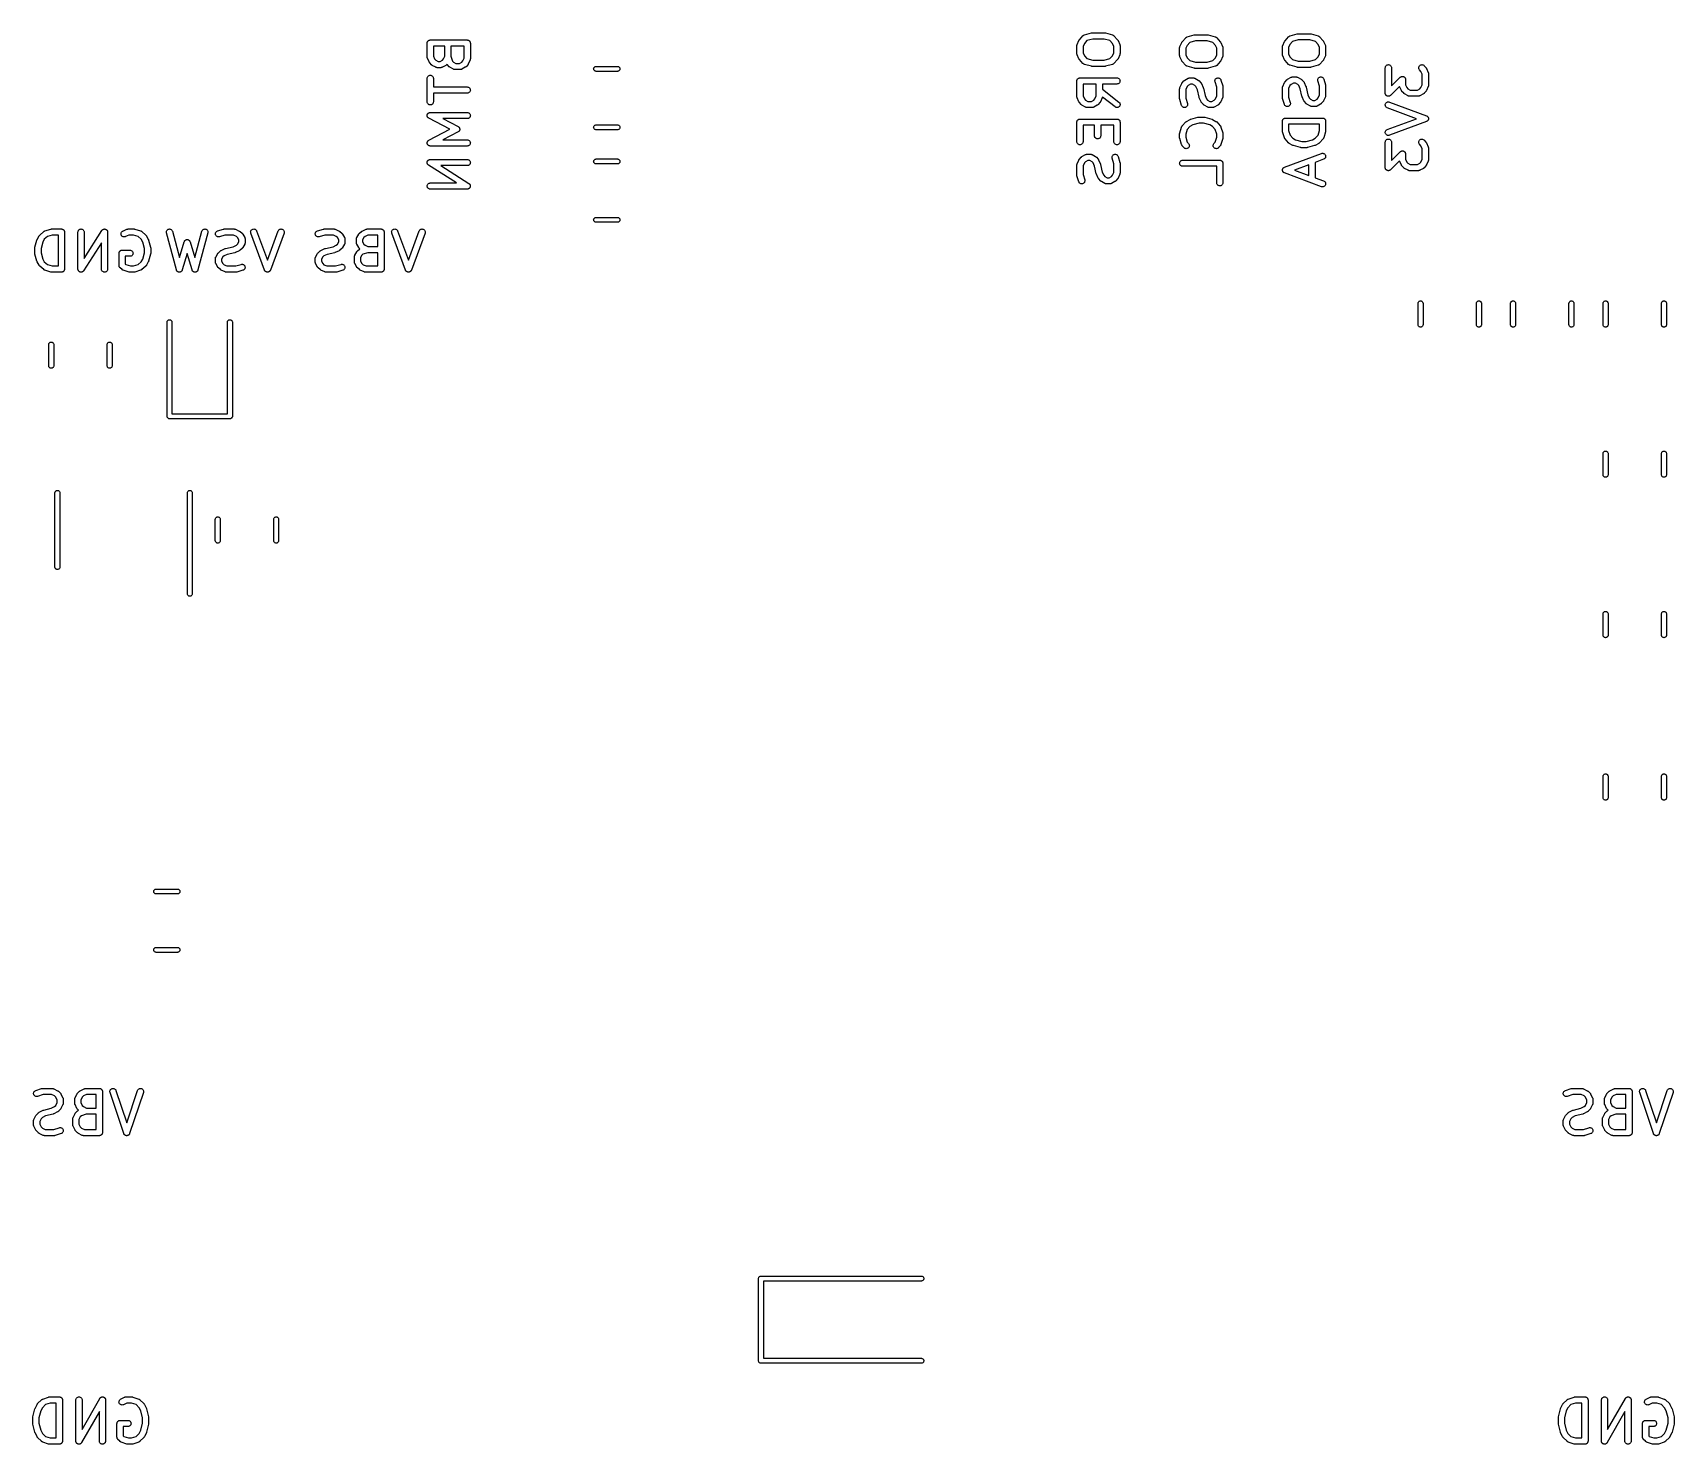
# Model space of a CAD drawing. Extents: x 130.5 to 170.5, y -130.2 to -95.9.
import ezdxf

# ---------------------------------------------------------------- set-up
doc = ezdxf.new("R2010")
doc.units = 0
doc.layers.add('BLACK', color=7, linetype='CONTINUOUS')

msp = doc.modelspace()

# ---------------------------------------------------------------- linework, layer by layer
at = {"layer": 'BLACK', "linetype": 'CONTINUOUS'}
for p, q in [((140.132, -96.1609), (140.133, -96.1538)), ((140.132, -96.1614), (140.132, -96.1609)), ((140.132, -96.1619), (140.132, -96.1614)), ((140.132, -96.1614), (140.132, -96.1614)), ((140.132, -96.1614), (140.132, -96.1614)), ((140.132, -96.4952), (140.132, -96.1619)), ((140.133, -96.1538), (140.134, -96.1468)), ((140.134, -96.1463), (140.136, -96.1396)), ((140.134, -96.1466), (140.134, -96.1463)), ((140.134, -96.1468), (140.134, -96.1466)), ((140.136, -96.1396), (140.138, -96.1328)), ((140.138, -96.1324), (140.142, -96.1261)), ((140.138, -96.1326), (140.138, -96.1324)), ((140.138, -96.1328), (140.138, -96.1326)), ((140.142, -96.1261), (140.145, -96.12)), ((140.145, -96.1195), (140.15, -96.1141)), ((140.145, -96.1198), (140.145, -96.1195)), ((140.145, -96.12), (140.145, -96.1198)), ((140.15, -96.1141), (140.154, -96.1087)), ((140.154, -96.1085), (140.155, -96.1083)), ((140.154, -96.1087), (140.154, -96.1085)), ((140.155, -96.1083), (140.16, -96.1039)), ((140.16, -96.1039), (140.166, -96.0994)), ((140.166, -96.0991), (140.172, -96.0959)), ((140.166, -96.0993), (140.166, -96.0991)), ((140.166, -96.0994), (140.166, -96.0993)), ((140.172, -96.0959), (140.179, -96.0926)), ((140.179, -96.0924), (140.186, -96.0904)), ((140.179, -96.0925), (140.179, -96.0924)), ((140.179, -96.0926), (140.179, -96.0925)), ((140.186, -96.0904), (140.193, -96.0883)), ((140.193, -96.0882), (140.2, -96.0876)), ((140.193, -96.0883), (140.193, -96.0882)), ((140.193, -96.0883), (140.193, -96.0883)), ((140.2, -96.0876), (140.207, -96.0869)), ((140.207, -96.0869), (141.107, -96.0869)), ((141.107, -96.0869), (141.108, -96.0869)), ((141.108, -96.0869), (141.108, -96.0869)), ((141.108, -96.0869), (141.108, -96.0869)), ((141.108, -96.0869), (141.108, -96.0869)), ((141.108, -96.0869), (141.115, -96.0877)), ((141.115, -96.0877), (141.122, -96.0884)), ((141.122, -96.0884), (141.122, -96.0885)), ((141.122, -96.0885), (141.123, -96.0885)), ((141.123, -96.0885), (141.129, -96.0907)), ((141.129, -96.0907), (141.136, -96.0928)), ((141.136, -96.0928), (141.136, -96.0929)), ((141.136, -96.0929), (141.137, -96.093)), ((141.137, -96.093), (141.143, -96.0964)), ((141.143, -96.0964), (141.149, -96.0997)), ((141.149, -96.0997), (141.149, -96.0999)), ((141.149, -96.0999), (141.15, -96.1)), ((141.15, -96.1), (141.155, -96.1046)), ((141.155, -96.1046), (141.16, -96.1091)), ((141.16, -96.1091), (141.161, -96.1093)), ((141.161, -96.1093), (141.161, -96.1094)), ((141.161, -96.1094), (141.165, -96.1149)), ((141.165, -96.1149), (141.17, -96.1204)), ((141.17, -96.1204), (141.17, -96.1206)), ((141.17, -96.1206), (141.17, -96.1208)), ((141.17, -96.1208), (141.173, -96.1271)), ((141.173, -96.1271), (141.176, -96.1333)), ((141.176, -96.1333), (141.177, -96.1336)), ((141.177, -96.1336), (141.177, -96.1338)), ((141.177, -96.1338), (141.179, -96.1406)), ((141.179, -96.1406), (141.181, -96.1473)), ((141.181, -96.1473), (141.181, -96.1476)), ((141.181, -96.1476), (141.181, -96.1478)), ((141.181, -96.1478), (141.181, -96.1549)), ((141.181, -96.1549), (141.182, -96.1619)), ((141.182, -96.1619), (141.182, -96.5429)), ((155.936, -96.203), (155.938, -96.1966)), ((155.938, -96.1966), (155.939, -96.1961)), ((155.939, -96.1954), (155.982, -96.1002)), ((155.939, -96.1961), (155.939, -96.1954)), ((155.982, -96.0992), (155.984, -96.096)), ((155.982, -96.1002), (155.982, -96.0992)), ((155.984, -96.096), (155.986, -96.0926)), ((155.986, -96.0926), (155.988, -96.0897)), ((155.988, -96.0897), (155.989, -96.0866)), ((155.989, -96.0866), (155.992, -96.0838)), ((155.992, -96.0838), (155.994, -96.0808)), ((155.994, -96.0808), (156.08, -95.9855)), ((156.08, -95.9855), (156.081, -95.9848)), ((156.081, -95.9848), (156.085, -95.9807)), ((156.114, -96.1724), (156.082, -96.2423)), ((156.085, -95.9807), (156.09, -95.9766)), ((156.09, -95.9766), (156.091, -95.9759)), ((156.091, -95.9759), (156.092, -95.975)), ((156.092, -95.975), (156.097, -95.972)), ((156.097, -95.972), (156.102, -95.9687)), ((156.102, -95.9687), (156.103, -95.9683)), ((156.103, -95.9683), (156.104, -95.9676)), ((156.104, -95.9676), (156.11, -95.9656)), ((156.11, -95.9656), (156.116, -95.9634)), ((156.177, -96.1021), (156.114, -96.1724)), ((156.116, -95.9634), (156.287, -95.9158)), ((156.317, -96.0631), (156.177, -96.1021)), ((156.287, -95.9158), (156.288, -95.9156)), ((156.288, -95.9156), (156.29, -95.9152)), ((156.29, -95.9152), (156.293, -95.9145)), ((156.293, -95.9145), (156.298, -95.914)), ((156.298, -95.914), (156.303, -95.9132)), ((156.303, -95.9132), (156.305, -95.9133)), ((156.305, -95.9133), (156.307, -95.9131)), ((156.307, -95.9131), (156.607, -95.9131)), ((156.597, -96.0631), (156.317, -96.0631)), ((156.737, -96.1021), (156.597, -96.0631)), ((156.607, -95.9131), (156.608, -95.9131)), ((156.608, -95.9131), (156.61, -95.9134)), ((156.61, -95.9134), (156.613, -95.9133)), ((156.613, -95.9133), (156.618, -95.9142)), ((156.618, -95.9142), (156.623, -95.9147)), ((156.623, -95.9147), (156.625, -95.9154)), ((156.625, -95.9154), (156.627, -95.9158)), ((156.627, -95.9158), (156.799, -95.9634)), ((156.801, -96.1724), (156.737, -96.1021)), ((156.799, -95.9634), (156.8, -95.9637)), ((156.8, -95.9637), (156.805, -95.966)), ((156.832, -96.2423), (156.801, -96.1724)), ((156.805, -95.966), (156.811, -95.9681)), ((156.811, -95.9681), (156.812, -95.9687)), ((156.812, -95.9687), (156.813, -95.9692)), ((156.813, -95.9692), (156.818, -95.9725)), ((156.818, -95.9725), (156.824, -95.9757)), ((156.824, -95.9757), (156.824, -95.9765)), ((156.824, -95.9765), (156.825, -95.9772)), ((156.825, -95.9772), (156.83, -95.9814)), ((156.83, -95.9814), (156.834, -95.9855)), ((156.834, -95.9855), (156.92, -96.0808)), ((156.92, -96.0808), (156.921, -96.0816)), ((156.921, -96.0816), (156.923, -96.0846)), ((156.923, -96.0846), (156.925, -96.0875)), ((156.925, -96.0875), (156.927, -96.0906)), ((156.927, -96.0906), (156.929, -96.0935)), ((156.929, -96.0935), (156.931, -96.0969)), ((156.931, -96.0969), (156.933, -96.1002)), ((156.933, -96.1002), (156.976, -96.1954)), ((156.976, -96.1954), (156.976, -96.1964)), ((156.976, -96.1964), (156.976, -96.197)), ((156.976, -96.197), (156.976, -96.1976)), ((158.439, -96.243), (158.482, -96.1478)), ((158.482, -96.1468), (158.484, -96.1436)), ((158.482, -96.1478), (158.482, -96.1468)), ((158.484, -96.1436), (158.486, -96.1402)), ((158.486, -96.1402), (158.488, -96.1373)), ((158.488, -96.1373), (158.489, -96.1342)), ((158.489, -96.1342), (158.492, -96.1314)), ((158.492, -96.1314), (158.494, -96.1284)), ((158.494, -96.1284), (158.58, -96.0332)), ((158.58, -96.0332), (158.581, -96.0324)), ((158.581, -96.0324), (158.585, -96.0283)), ((158.585, -96.0283), (158.59, -96.0242)), ((158.59, -96.0242), (158.591, -96.0235)), ((158.591, -96.0235), (158.592, -96.0227)), ((158.592, -96.0227), (158.597, -96.0196)), ((158.597, -96.0196), (158.602, -96.0163)), ((158.602, -96.0163), (158.603, -96.0159)), ((158.603, -96.0159), (158.604, -96.0153)), ((158.604, -96.0153), (158.61, -96.0133)), ((158.61, -96.0133), (158.616, -96.0111)), ((158.677, -96.1497), (158.614, -96.22)), ((158.616, -96.0111), (158.787, -95.9634)), ((158.817, -96.1107), (158.677, -96.1497)), ((158.787, -95.9634), (158.788, -95.9632)), ((158.788, -95.9632), (158.79, -95.9628)), ((158.79, -95.9628), (158.793, -95.9621)), ((158.793, -95.9621), (158.798, -95.9617)), ((158.798, -95.9617), (158.803, -95.9609)), ((158.803, -95.9609), (158.805, -95.9609)), ((158.805, -95.9609), (158.807, -95.9607)), ((158.807, -95.9607), (159.107, -95.9607)), ((159.097, -96.1107), (158.817, -96.1107)), ((159.237, -96.1497), (159.097, -96.1107)), ((159.107, -95.9607), (159.108, -95.9607)), ((159.108, -95.9607), (159.11, -95.961)), ((159.11, -95.961), (159.113, -95.9609)), ((159.113, -95.9609), (159.118, -95.9618)), ((159.118, -95.9618), (159.123, -95.9624)), ((159.123, -95.9624), (159.125, -95.9631)), ((159.125, -95.9631), (159.127, -95.9634)), ((159.127, -95.9634), (159.299, -96.0111)), ((159.301, -96.22), (159.237, -96.1497)), ((159.299, -96.0111), (159.3, -96.0114)), ((159.3, -96.0114), (159.305, -96.0136)), ((159.305, -96.0136), (159.311, -96.0157)), ((159.311, -96.0157), (159.312, -96.0164)), ((159.312, -96.0164), (159.313, -96.0168)), ((159.313, -96.0168), (159.318, -96.0201)), ((159.318, -96.0201), (159.324, -96.0233)), ((159.324, -96.0233), (159.324, -96.0241)), ((159.324, -96.0241), (159.325, -96.0248)), ((159.325, -96.0248), (159.33, -96.0291)), ((159.33, -96.0291), (159.334, -96.0332)), ((159.334, -96.0332), (159.42, -96.1284)), ((159.42, -96.1284), (159.421, -96.1292)), ((159.421, -96.1292), (159.423, -96.1322)), ((159.423, -96.1322), (159.425, -96.1351)), ((159.425, -96.1351), (159.427, -96.1382)), ((159.427, -96.1382), (159.429, -96.1411)), ((159.429, -96.1411), (159.431, -96.1445)), ((159.431, -96.1445), (159.433, -96.1478)), ((159.433, -96.1478), (159.476, -96.243)), ((160.939, -96.2192), (160.982, -96.124)), ((160.982, -96.123), (160.984, -96.1198)), ((160.982, -96.124), (160.982, -96.123)), ((160.984, -96.1198), (160.986, -96.1164)), ((160.986, -96.1164), (160.988, -96.1135)), ((160.988, -96.1135), (160.989, -96.1104)), ((160.989, -96.1104), (160.992, -96.1076)), ((160.992, -96.1076), (160.994, -96.1046)), ((160.994, -96.1046), (161.08, -96.0094)), ((161.08, -96.0094), (161.081, -96.0086)), ((161.081, -96.0086), (161.085, -96.0045)), ((161.114, -96.1962), (161.082, -96.2661)), ((161.085, -96.0045), (161.09, -96.0004)), ((161.09, -96.0004), (161.091, -95.9997)), ((161.091, -95.9997), (161.092, -95.9989)), ((161.092, -95.9989), (161.097, -95.9958)), ((161.097, -95.9958), (161.102, -95.9925)), ((161.102, -95.9925), (161.103, -95.9921)), ((161.103, -95.9921), (161.104, -95.9914)), ((161.104, -95.9914), (161.11, -95.9895)), ((161.11, -95.9895), (161.116, -95.9873)), ((161.177, -96.1259), (161.114, -96.1962)), ((161.116, -95.9873), (161.287, -95.9396)), ((161.317, -96.0869), (161.177, -96.1259)), ((161.287, -95.9396), (161.288, -95.9394)), ((161.288, -95.9394), (161.29, -95.939)), ((161.29, -95.939), (161.293, -95.9383)), ((161.293, -95.9383), (161.298, -95.9378)), ((161.298, -95.9378), (161.303, -95.937)), ((161.303, -95.937), (161.305, -95.9371)), ((161.305, -95.9371), (161.307, -95.9369)), ((161.307, -95.9369), (161.607, -95.9369)), ((161.597, -96.0869), (161.317, -96.0869)), ((161.737, -96.1259), (161.597, -96.0869)), ((161.607, -95.9369), (161.608, -95.9369)), ((161.608, -95.9369), (161.61, -95.9372)), ((161.61, -95.9372), (161.613, -95.9371)), ((161.613, -95.9371), (161.618, -95.938)), ((161.618, -95.938), (161.623, -95.9385)), ((161.623, -95.9385), (161.625, -95.9392)), ((161.625, -95.9392), (161.627, -95.9396)), ((161.627, -95.9396), (161.799, -95.9873)), ((161.801, -96.1962), (161.737, -96.1259)), ((161.799, -95.9873), (161.8, -95.9875)), ((161.8, -95.9875), (161.805, -95.9898)), ((161.832, -96.2661), (161.801, -96.1962)), ((161.805, -95.9898), (161.811, -95.9919)), ((161.811, -95.9919), (161.812, -95.9925)), ((161.812, -95.9925), (161.813, -95.993)), ((161.813, -95.993), (161.818, -95.9963)), ((161.818, -95.9963), (161.824, -95.9995)), ((161.824, -95.9995), (161.824, -96.0003)), ((161.824, -96.0003), (161.825, -96.001)), ((161.825, -96.001), (161.83, -96.0053)), ((161.83, -96.0053), (161.834, -96.0094)), ((161.834, -96.0094), (161.92, -96.1046)), ((161.92, -96.1046), (161.921, -96.1054)), ((161.921, -96.1054), (161.923, -96.1084)), ((161.923, -96.1084), (161.925, -96.1113)), ((161.925, -96.1113), (161.927, -96.1144)), ((161.927, -96.1144), (161.929, -96.1173)), ((161.929, -96.1173), (161.931, -96.1207)), ((161.931, -96.1207), (161.933, -96.124)), ((161.933, -96.124), (161.976, -96.2192)), ((140.132, -96.4959), (140.132, -96.4952)), ((140.132, -96.4966), (140.132, -96.4959)), ((140.133, -96.5032), (140.132, -96.4966)), ((140.134, -96.5098), (140.133, -96.5032)), ((140.134, -96.5105), (140.134, -96.5098)), ((140.134, -96.5111), (140.134, -96.5105)), ((140.136, -96.5174), (140.134, -96.5111)), ((140.138, -96.5238), (140.136, -96.5174)), ((140.138, -96.5244), (140.138, -96.5238)), ((140.138, -96.5251), (140.138, -96.5244)), ((140.139, -96.526), (140.138, -96.5251)), ((140.182, -96.6213), (140.139, -96.526)), ((140.282, -96.2369), (140.282, -96.4791)), ((140.561, -96.2369), (140.282, -96.2369)), ((140.282, -96.4791), (140.314, -96.549)), ((140.314, -96.549), (140.34, -96.5786)), ((140.34, -96.5786), (140.398, -96.6107)), ((140.445, -96.6107), (140.503, -96.5786)), ((140.503, -96.5786), (140.529, -96.549)), ((140.529, -96.549), (140.561, -96.4791)), ((140.561, -96.4791), (140.561, -96.2369)), ((140.711, -96.2369), (140.711, -96.4842)), ((141.032, -96.2369), (140.711, -96.2369)), ((140.711, -96.4842), (140.746, -96.6004)), ((140.974, -96.6262), (141.001, -96.5966)), ((141.001, -96.5966), (141.032, -96.5268)), ((141.032, -96.5268), (141.032, -96.2369)), ((141.176, -96.5736), (141.133, -96.6689)), ((141.178, -96.5661), (141.176, -96.5724)), ((141.176, -96.5724), (141.176, -96.573)), ((141.176, -96.573), (141.176, -96.5736)), ((141.18, -96.5598), (141.178, -96.5661)), ((141.181, -96.5584), (141.18, -96.5591)), ((141.18, -96.5591), (141.18, -96.5598)), ((141.182, -96.5452), (141.181, -96.5519)), ((141.181, -96.5519), (141.181, -96.5584)), ((141.182, -96.5429), (141.182, -96.5439)), ((141.182, -96.5439), (141.182, -96.5446)), ((141.182, -96.5446), (141.182, -96.5452)), ((155.932, -96.2238), (155.933, -96.2172)), ((155.932, -96.2245), (155.932, -96.2238)), ((155.932, -96.2251), (155.932, -96.2245)), ((155.932, -96.2262), (155.932, -96.2251)), ((155.932, -96.4167), (155.932, -96.2262)), ((155.932, -96.4173), (155.932, -96.4167)), ((155.932, -96.418), (155.932, -96.4173)), ((155.933, -96.4246), (155.932, -96.418)), ((155.933, -96.2172), (155.934, -96.2106)), ((155.934, -96.4312), (155.933, -96.4246)), ((155.934, -96.2093), (155.936, -96.203)), ((155.934, -96.21), (155.934, -96.2093)), ((155.934, -96.2106), (155.934, -96.21)), ((155.934, -96.4319), (155.934, -96.4312)), ((155.934, -96.4326), (155.934, -96.4319)), ((155.936, -96.4389), (155.934, -96.4326)), ((155.938, -96.4452), (155.936, -96.4389)), ((155.938, -96.4458), (155.938, -96.4452)), ((155.938, -96.4465), (155.938, -96.4458)), ((155.939, -96.4474), (155.938, -96.4465)), ((155.982, -96.5427), (155.939, -96.4474)), ((155.983, -96.546), (155.982, -96.5427)), ((155.985, -96.5494), (155.983, -96.546)), ((155.987, -96.5523), (155.985, -96.5494)), ((155.989, -96.5554), (155.987, -96.5523)), ((155.991, -96.5582), (155.989, -96.5554)), ((155.994, -96.5613), (155.991, -96.5582)), ((155.994, -96.5621), (155.994, -96.5613)), ((156.08, -96.6573), (155.994, -96.5621)), ((156.082, -96.2423), (156.082, -96.4006)), ((156.082, -96.4006), (156.114, -96.4704)), ((156.114, -96.4704), (156.177, -96.5407)), ((156.177, -96.5407), (156.317, -96.5798)), ((156.317, -96.5798), (156.597, -96.5798)), ((156.597, -96.5798), (156.737, -96.5407)), ((156.737, -96.5407), (156.801, -96.4704)), ((156.801, -96.4704), (156.832, -96.4006)), ((156.832, -96.4006), (156.832, -96.2423)), ((156.92, -96.5621), (156.834, -96.6573)), ((156.922, -96.559), (156.92, -96.5621)), ((156.925, -96.5562), (156.922, -96.559)), ((156.927, -96.5532), (156.925, -96.5562)), ((156.929, -96.5503), (156.927, -96.5532)), ((156.93, -96.5469), (156.929, -96.5503)), ((156.932, -96.5436), (156.93, -96.5469)), ((156.933, -96.5427), (156.932, -96.5436)), ((156.976, -96.4474), (156.933, -96.5427)), ((156.976, -96.1976), (156.978, -96.204)), ((156.978, -96.4399), (156.976, -96.4462)), ((156.976, -96.4462), (156.976, -96.4468)), ((156.976, -96.4468), (156.976, -96.4474)), ((156.978, -96.204), (156.98, -96.2103)), ((156.98, -96.4336), (156.978, -96.4399)), ((156.98, -96.2103), (156.981, -96.211)), ((156.981, -96.4323), (156.98, -96.4329)), ((156.98, -96.4329), (156.98, -96.4336)), ((156.981, -96.211), (156.981, -96.2116)), ((156.981, -96.2116), (156.981, -96.2183)), ((156.981, -96.2183), (156.982, -96.2248)), ((156.982, -96.4191), (156.981, -96.4257)), ((156.981, -96.4257), (156.981, -96.4323)), ((156.982, -96.2248), (156.982, -96.2255)), ((156.982, -96.2255), (156.982, -96.2262)), ((156.982, -96.2262), (156.982, -96.4167)), ((156.982, -96.4167), (156.982, -96.4177)), ((156.982, -96.4177), (156.982, -96.4184)), ((156.982, -96.4184), (156.982, -96.4191)), ((158.432, -96.2714), (158.433, -96.2648)), ((158.432, -96.2721), (158.432, -96.2714)), ((158.432, -96.2728), (158.432, -96.2721)), ((158.432, -96.2738), (158.432, -96.2728)), ((158.432, -96.4643), (158.432, -96.2738)), ((158.432, -96.465), (158.432, -96.4643)), ((158.432, -96.4656), (158.432, -96.465)), ((158.433, -96.4722), (158.432, -96.4656)), ((158.433, -96.2648), (158.434, -96.2582)), ((158.434, -96.4789), (158.433, -96.4722)), ((158.434, -96.2569), (158.436, -96.2506)), ((158.434, -96.2576), (158.434, -96.2569)), ((158.434, -96.2582), (158.434, -96.2576)), ((158.434, -96.4795), (158.434, -96.4789)), ((158.434, -96.4802), (158.434, -96.4795)), ((158.436, -96.4865), (158.434, -96.4802)), ((158.436, -96.2506), (158.438, -96.2443)), ((158.438, -96.4929), (158.436, -96.4865)), ((158.438, -96.2443), (158.439, -96.2437)), ((158.438, -96.4935), (158.438, -96.4929)), ((158.438, -96.4941), (158.438, -96.4935)), ((158.439, -96.4951), (158.438, -96.4941)), ((158.439, -96.2437), (158.439, -96.243)), ((158.482, -96.5903), (158.439, -96.4951)), ((158.483, -96.5936), (158.482, -96.5903)), ((158.485, -96.597), (158.483, -96.5936)), ((158.614, -96.22), (158.582, -96.2899)), ((158.582, -96.2899), (158.582, -96.4482)), ((158.582, -96.4482), (158.614, -96.5181)), ((158.614, -96.5181), (158.677, -96.5883)), ((158.677, -96.5883), (158.817, -96.6274)), ((159.097, -96.6274), (159.237, -96.5883)), ((159.237, -96.5883), (159.301, -96.5181)), ((159.332, -96.2899), (159.301, -96.22)), ((159.301, -96.5181), (159.332, -96.4482)), ((159.332, -96.4482), (159.332, -96.2899)), ((159.43, -96.5945), (159.429, -96.5979)), ((159.432, -96.5913), (159.43, -96.5945)), ((159.433, -96.5903), (159.432, -96.5913)), ((159.476, -96.4951), (159.433, -96.5903)), ((159.476, -96.243), (159.476, -96.244)), ((159.476, -96.244), (159.476, -96.2446)), ((159.476, -96.2446), (159.476, -96.2452)), ((159.476, -96.2452), (159.478, -96.2516)), ((159.478, -96.4875), (159.476, -96.4938)), ((159.476, -96.4938), (159.476, -96.4944)), ((159.476, -96.4944), (159.476, -96.4951)), ((159.478, -96.2516), (159.48, -96.2579)), ((159.48, -96.4812), (159.478, -96.4875)), ((159.48, -96.2579), (159.481, -96.2586)), ((159.481, -96.4799), (159.48, -96.4805)), ((159.48, -96.4805), (159.48, -96.4812)), ((159.481, -96.2586), (159.481, -96.2592)), ((159.481, -96.2592), (159.481, -96.2659)), ((159.481, -96.2659), (159.482, -96.2725)), ((159.482, -96.4667), (159.481, -96.4733)), ((159.481, -96.4733), (159.481, -96.4799)), ((159.482, -96.2725), (159.482, -96.2731)), ((159.482, -96.2731), (159.482, -96.2738)), ((159.482, -96.2738), (159.482, -96.4643)), ((159.482, -96.4643), (159.482, -96.4653)), ((159.482, -96.4653), (159.482, -96.466)), ((159.482, -96.466), (159.482, -96.4667)), ((160.932, -96.2476), (160.933, -96.241)), ((160.932, -96.2483), (160.932, -96.2476)), ((160.932, -96.249), (160.932, -96.2483)), ((160.932, -96.25), (160.932, -96.249)), ((160.932, -96.4405), (160.932, -96.25)), ((160.932, -96.4411), (160.932, -96.4405)), ((160.932, -96.4418), (160.932, -96.4411)), ((160.933, -96.4484), (160.932, -96.4418)), ((160.933, -96.241), (160.934, -96.2344)), ((160.934, -96.455), (160.933, -96.4484)), ((160.934, -96.2331), (160.936, -96.2268)), ((160.934, -96.2338), (160.934, -96.2331)), ((160.934, -96.2344), (160.934, -96.2338)), ((160.934, -96.4557), (160.934, -96.455)), ((160.934, -96.4564), (160.934, -96.4557)), ((160.936, -96.4627), (160.934, -96.4564)), ((160.936, -96.2268), (160.938, -96.2205)), ((160.938, -96.4691), (160.936, -96.4627)), ((160.938, -96.2205), (160.939, -96.2199)), ((160.938, -96.4697), (160.938, -96.4691)), ((160.938, -96.4703), (160.938, -96.4697)), ((160.939, -96.4713), (160.938, -96.4703)), ((160.939, -96.2199), (160.939, -96.2192)), ((160.982, -96.5665), (160.939, -96.4713)), ((160.983, -96.5698), (160.982, -96.5665)), ((160.985, -96.5732), (160.983, -96.5698)), ((160.987, -96.5761), (160.985, -96.5732)), ((160.989, -96.5792), (160.987, -96.5761)), ((160.991, -96.582), (160.989, -96.5792)), ((160.994, -96.5851), (160.991, -96.582)), ((160.994, -96.5859), (160.994, -96.5851)), ((161.08, -96.6811), (160.994, -96.5859)), ((161.082, -96.2661), (161.082, -96.4244)), ((161.082, -96.4244), (161.114, -96.4943)), ((161.114, -96.4943), (161.177, -96.5645)), ((161.177, -96.5645), (161.317, -96.6036)), ((161.597, -96.6036), (161.737, -96.5645)), ((161.737, -96.5645), (161.801, -96.4943)), ((161.801, -96.4943), (161.832, -96.4244)), ((161.832, -96.4244), (161.832, -96.2661)), ((161.92, -96.5859), (161.834, -96.6811)), ((161.922, -96.5828), (161.92, -96.5859)), ((161.925, -96.58), (161.922, -96.5828)), ((161.927, -96.577), (161.925, -96.58)), ((161.929, -96.5741), (161.927, -96.577)), ((161.93, -96.5707), (161.929, -96.5741)), ((161.932, -96.5674), (161.93, -96.5707)), ((161.933, -96.5665), (161.932, -96.5674)), ((161.976, -96.4713), (161.933, -96.5665)), ((161.976, -96.2192), (161.976, -96.2202)), ((161.976, -96.2202), (161.976, -96.2208)), ((161.976, -96.2208), (161.976, -96.2214)), ((161.976, -96.2214), (161.978, -96.2278)), ((161.978, -96.4637), (161.976, -96.47)), ((161.976, -96.47), (161.976, -96.4706)), ((161.976, -96.4706), (161.976, -96.4713)), ((161.978, -96.2278), (161.98, -96.2341)), ((161.98, -96.4574), (161.978, -96.4637)), ((161.98, -96.2341), (161.981, -96.2348)), ((161.981, -96.4561), (161.98, -96.4567)), ((161.98, -96.4567), (161.98, -96.4574)), ((161.981, -96.2348), (161.981, -96.2354)), ((161.981, -96.2354), (161.981, -96.2421)), ((161.981, -96.2421), (161.982, -96.2487)), ((161.982, -96.4429), (161.981, -96.4495)), ((161.981, -96.4495), (161.981, -96.4561)), ((161.982, -96.2487), (161.982, -96.2493)), ((161.982, -96.2493), (161.982, -96.25)), ((161.982, -96.25), (161.982, -96.4405)), ((161.982, -96.4405), (161.982, -96.4415)), ((161.982, -96.4415), (161.982, -96.4422)), ((161.982, -96.4422), (161.982, -96.4429)), ((140.134, -97.0035), (140.138, -96.9895)), ((140.138, -96.9895), (140.145, -96.9767)), ((140.145, -96.9767), (140.155, -96.9655)), ((140.155, -96.9655), (140.166, -96.9563)), ((140.166, -96.9563), (140.179, -96.9495)), ((140.179, -96.9495), (140.193, -96.9454)), ((140.183, -96.6245), (140.182, -96.6213)), ((140.185, -96.628), (140.183, -96.6245)), ((140.187, -96.6309), (140.185, -96.628)), ((140.189, -96.634), (140.187, -96.6309)), ((140.191, -96.6368), (140.189, -96.634)), ((140.194, -96.6399), (140.191, -96.6368)), ((140.193, -96.9454), (140.208, -96.944)), ((140.194, -96.6406), (140.194, -96.6399)), ((140.237, -96.6883), (140.194, -96.6406)), ((140.208, -96.944), (140.222, -96.9456)), ((140.222, -96.9456), (140.236, -96.9499)), ((140.236, -96.9499), (140.249, -96.9569)), ((140.24, -96.6913), (140.237, -96.6883)), ((140.244, -96.6947), (140.24, -96.6913)), ((140.246, -96.6963), (140.244, -96.6947)), ((140.248, -96.6981), (140.246, -96.6963)), ((140.252, -96.7005), (140.248, -96.6981)), ((140.249, -96.9569), (140.26, -96.9662)), ((140.256, -96.7031), (140.252, -96.7005)), ((140.256, -96.7037), (140.256, -96.7031)), ((140.342, -96.7513), (140.256, -96.7037)), ((140.26, -96.9662), (140.27, -96.9775)), ((140.27, -96.9775), (140.276, -96.9905)), ((140.276, -96.9905), (140.281, -97.0045)), ((140.346, -96.7528), (140.342, -96.7513)), ((140.349, -96.7546), (140.346, -96.7528)), ((140.352, -96.7557), (140.349, -96.7546)), ((140.356, -96.7571), (140.352, -96.7557)), ((140.359, -96.7579), (140.356, -96.7571)), ((140.363, -96.7591), (140.359, -96.7579)), ((140.366, -96.7595), (140.363, -96.7591)), ((140.37, -96.7602), (140.366, -96.7595)), ((140.374, -96.7603), (140.37, -96.7602)), ((140.378, -96.7607), (140.374, -96.7603)), ((140.379, -96.7607), (140.378, -96.7607)), ((140.464, -96.7607), (140.379, -96.7607)), ((140.398, -96.6107), (140.445, -96.6107)), ((140.468, -96.7603), (140.464, -96.7607)), ((140.472, -96.7603), (140.468, -96.7603)), ((140.475, -96.7596), (140.472, -96.7603)), ((140.479, -96.7593), (140.475, -96.7596)), ((140.483, -96.7582), (140.479, -96.7593)), ((140.486, -96.7574), (140.483, -96.7582)), ((140.49, -96.7561), (140.486, -96.7574)), ((140.493, -96.7551), (140.49, -96.7561)), ((140.496, -96.7533), (140.493, -96.7551)), ((140.5, -96.7518), (140.496, -96.7533)), ((140.501, -96.7513), (140.5, -96.7518)), ((140.586, -96.7037), (140.501, -96.7513)), ((140.59, -96.7011), (140.586, -96.7037)), ((140.594, -96.6988), (140.59, -96.7011)), ((140.596, -96.6969), (140.594, -96.6988)), ((140.598, -96.6953), (140.596, -96.6969)), ((140.602, -96.6921), (140.598, -96.6953)), ((140.605, -96.689), (140.602, -96.6921)), ((140.606, -96.6883), (140.605, -96.689)), ((140.615, -96.6778), (140.606, -96.6883)), ((140.617, -96.6804), (140.615, -96.6778)), ((140.62, -96.6854), (140.617, -96.6804)), ((140.621, -96.6864), (140.62, -96.6854)), ((140.622, -96.6875), (140.621, -96.6864)), ((140.623, -96.6883), (140.622, -96.6875)), ((140.666, -96.7359), (140.623, -96.6883)), ((140.669, -96.739), (140.666, -96.7359)), ((140.672, -96.7423), (140.669, -96.739)), ((140.674, -96.7439), (140.672, -96.7423)), ((140.676, -96.7458), (140.674, -96.7439)), ((140.68, -96.7481), (140.676, -96.7458)), ((140.684, -96.7508), (140.68, -96.7481)), ((140.685, -96.7513), (140.684, -96.7508)), ((140.771, -96.7989), (140.685, -96.7513)), ((140.746, -96.6004), (140.769, -96.6262)), ((140.769, -96.6262), (140.827, -96.6583)), ((140.774, -96.8004), (140.771, -96.7989)), ((140.778, -96.8023), (140.774, -96.8004)), ((140.781, -96.8033), (140.778, -96.8023)), ((140.784, -96.8047), (140.781, -96.8033)), ((140.788, -96.8055), (140.784, -96.8047)), ((140.792, -96.8067), (140.788, -96.8055)), ((140.795, -96.8071), (140.792, -96.8067)), ((140.798, -96.8078), (140.795, -96.8071)), ((140.802, -96.8079), (140.798, -96.8078)), ((140.806, -96.8083), (140.802, -96.8079)), ((140.807, -96.8083), (140.806, -96.8083)), ((140.936, -96.8083), (140.807, -96.8083)), ((140.827, -96.6583), (140.916, -96.6583)), ((140.916, -96.6583), (140.974, -96.6262)), ((140.94, -96.808), (140.936, -96.8083)), ((140.943, -96.8079), (140.94, -96.808)), ((140.947, -96.8072), (140.943, -96.8079)), ((140.95, -96.8069), (140.947, -96.8072)), ((140.954, -96.8058), (140.95, -96.8069)), ((140.958, -96.805), (140.954, -96.8058)), ((140.961, -96.8037), (140.958, -96.805)), ((140.964, -96.8027), (140.961, -96.8037)), ((140.968, -96.8009), (140.964, -96.8027)), ((140.971, -96.7994), (140.968, -96.8009)), ((140.972, -96.7989), (140.971, -96.7994)), ((141.058, -96.7513), (140.972, -96.7989)), ((141.062, -96.7487), (141.058, -96.7513)), ((141.066, -96.7464), (141.062, -96.7487)), ((141.068, -96.7445), (141.066, -96.7464)), ((141.07, -96.743), (141.068, -96.7445)), ((141.073, -96.7397), (141.07, -96.743)), ((141.076, -96.7367), (141.073, -96.7397)), ((141.077, -96.7359), (141.076, -96.7367)), ((141.12, -96.6883), (141.077, -96.7359)), ((141.122, -96.6852), (141.12, -96.6883)), ((141.125, -96.6824), (141.122, -96.6852)), ((141.127, -96.6794), (141.125, -96.6824)), ((141.129, -96.6765), (141.127, -96.6794)), ((141.13, -96.6731), (141.129, -96.6765)), ((141.132, -96.6698), (141.13, -96.6731)), ((141.133, -96.6689), (141.132, -96.6698)), ((144.181, -96.79), (144.182, -96.7782)), ((144.182, -96.8018), (144.181, -96.79)), ((144.182, -96.7782), (144.186, -96.7669)), ((144.186, -96.8131), (144.182, -96.8018)), ((144.186, -96.7669), (144.191, -96.7565)), ((144.191, -96.8235), (144.186, -96.8131)), ((144.191, -96.7565), (144.199, -96.7474)), ((144.199, -96.8326), (144.191, -96.8235)), ((144.199, -96.7474), (144.208, -96.7399)), ((144.208, -96.8401), (144.199, -96.8326)), ((144.208, -96.7399), (144.218, -96.7343)), ((144.218, -96.8457), (144.208, -96.8401)), ((144.218, -96.7343), (144.23, -96.7309)), ((144.23, -96.8491), (144.218, -96.8457)), ((144.23, -96.7309), (144.238, -96.73)), ((144.238, -96.85), (144.23, -96.8491)), ((144.238, -96.73), (144.762, -96.73)), ((144.762, -96.85), (144.238, -96.85)), ((144.762, -96.73), (144.77, -96.7309)), ((144.77, -96.8491), (144.762, -96.85)), ((144.77, -96.7309), (144.782, -96.7343)), ((144.782, -96.8457), (144.77, -96.8491)), ((144.782, -96.7343), (144.792, -96.7399)), ((144.792, -96.8401), (144.782, -96.8457)), ((144.792, -96.7399), (144.801, -96.7474)), ((144.801, -96.8326), (144.792, -96.8401)), ((144.801, -96.7474), (144.809, -96.7565)), ((144.809, -96.8235), (144.801, -96.8326)), ((144.809, -96.7565), (144.814, -96.7669)), ((144.814, -96.8131), (144.809, -96.8235)), ((144.814, -96.7669), (144.818, -96.7782)), ((144.818, -96.8018), (144.814, -96.8131)), ((144.818, -96.7782), (144.819, -96.79)), ((144.819, -96.79), (144.818, -96.8018)), ((156.084, -96.6614), (156.08, -96.6573)), ((156.089, -96.6657), (156.084, -96.6614)), ((156.09, -96.6663), (156.089, -96.6657)), ((156.091, -96.6672), (156.09, -96.6663)), ((156.096, -96.6703), (156.091, -96.6672)), ((156.101, -96.6737), (156.096, -96.6703)), ((156.102, -96.6741), (156.101, -96.6737)), ((156.103, -96.6748), (156.102, -96.6741)), ((156.109, -96.6768), (156.103, -96.6748)), ((156.115, -96.6791), (156.109, -96.6768)), ((156.116, -96.6794), (156.115, -96.6791)), ((156.287, -96.727), (156.116, -96.6794)), ((156.289, -96.7274), (156.287, -96.727)), ((156.292, -96.7281), (156.289, -96.7274)), ((156.297, -96.7287), (156.292, -96.7281)), ((156.301, -96.7295), (156.297, -96.7287)), ((156.304, -96.7295), (156.301, -96.7295)), ((156.306, -96.7298), (156.304, -96.7295)), ((156.307, -96.7298), (156.306, -96.7298)), ((156.607, -96.7298), (156.307, -96.7298)), ((156.609, -96.7295), (156.607, -96.7298)), ((156.612, -96.7296), (156.609, -96.7295)), ((156.617, -96.7288), (156.612, -96.7296)), ((156.622, -96.7283), (156.617, -96.7288)), ((156.624, -96.7277), (156.622, -96.7283)), ((156.626, -96.7273), (156.624, -96.7277)), ((156.627, -96.727), (156.626, -96.7273)), ((156.799, -96.6794), (156.627, -96.727)), ((156.804, -96.6772), (156.799, -96.6794)), ((156.81, -96.6752), (156.804, -96.6772)), ((156.811, -96.6746), (156.81, -96.6752)), ((156.812, -96.6741), (156.811, -96.6746)), ((156.817, -96.6709), (156.812, -96.6741)), ((156.823, -96.6678), (156.817, -96.6709)), ((156.824, -96.667), (156.823, -96.6678)), ((156.825, -96.6663), (156.824, -96.667)), ((156.829, -96.6621), (156.825, -96.6663)), ((156.834, -96.6581), (156.829, -96.6621)), ((156.834, -96.6573), (156.834, -96.6581)), ((158.487, -96.5999), (158.485, -96.597)), ((158.489, -96.603), (158.487, -96.5999)), ((158.491, -96.6058), (158.489, -96.603)), ((158.494, -96.6089), (158.491, -96.6058)), ((158.494, -96.6097), (158.494, -96.6089)), ((158.58, -96.7049), (158.494, -96.6097)), ((158.584, -96.709), (158.58, -96.7049)), ((158.589, -96.7133), (158.584, -96.709)), ((158.59, -96.714), (158.589, -96.7133)), ((158.591, -96.7148), (158.59, -96.714)), ((158.596, -96.718), (158.591, -96.7148)), ((158.601, -96.7213), (158.596, -96.718)), ((158.602, -96.7217), (158.601, -96.7213)), ((158.603, -96.7224), (158.602, -96.7217)), ((158.609, -96.7245), (158.603, -96.7224)), ((158.615, -96.7267), (158.609, -96.7245)), ((158.616, -96.727), (158.615, -96.7267)), ((158.787, -96.7746), (158.616, -96.727)), ((158.789, -96.775), (158.787, -96.7746)), ((158.792, -96.7757), (158.789, -96.775)), ((158.797, -96.7763), (158.792, -96.7757)), ((158.801, -96.7772), (158.797, -96.7763)), ((158.804, -96.7771), (158.801, -96.7772)), ((158.806, -96.7774), (158.804, -96.7771)), ((158.807, -96.7774), (158.806, -96.7774)), ((159.107, -96.7774), (158.807, -96.7774)), ((158.817, -96.6274), (159.097, -96.6274)), ((159.109, -96.7772), (159.107, -96.7774)), ((159.112, -96.7772), (159.109, -96.7772)), ((159.117, -96.7764), (159.112, -96.7772)), ((159.122, -96.776), (159.117, -96.7764)), ((159.124, -96.7753), (159.122, -96.776)), ((159.126, -96.7749), (159.124, -96.7753)), ((159.127, -96.7746), (159.126, -96.7749)), ((159.299, -96.727), (159.127, -96.7746)), ((159.304, -96.7248), (159.299, -96.727)), ((159.31, -96.7228), (159.304, -96.7248)), ((159.311, -96.7222), (159.31, -96.7228)), ((159.312, -96.7218), (159.311, -96.7222)), ((159.317, -96.7185), (159.312, -96.7218)), ((159.323, -96.7154), (159.317, -96.7185)), ((159.324, -96.7146), (159.323, -96.7154)), ((159.325, -96.7139), (159.324, -96.7146)), ((159.329, -96.7098), (159.325, -96.7139)), ((159.334, -96.7057), (159.329, -96.7098)), ((159.42, -96.6097), (159.334, -96.7049)), ((159.334, -96.7049), (159.334, -96.7057)), ((159.422, -96.6067), (159.42, -96.6097)), ((159.425, -96.6038), (159.422, -96.6067)), ((159.427, -96.6008), (159.425, -96.6038)), ((159.429, -96.5979), (159.427, -96.6008)), ((161.056, -97.0416), (161.142, -96.994)), ((161.084, -96.6852), (161.08, -96.6811)), ((161.089, -96.6895), (161.084, -96.6852)), ((161.09, -96.6901), (161.089, -96.6895)), ((161.091, -96.691), (161.09, -96.6901)), ((161.096, -96.6942), (161.091, -96.691)), ((161.101, -96.6975), (161.096, -96.6942)), ((161.102, -96.6979), (161.101, -96.6975)), ((161.103, -96.6986), (161.102, -96.6979)), ((161.109, -96.7007), (161.103, -96.6986)), ((161.115, -96.7029), (161.109, -96.7007)), ((161.116, -96.7032), (161.115, -96.7029)), ((161.287, -96.7508), (161.116, -96.7032)), ((161.142, -96.994), (161.143, -96.9935)), ((161.143, -96.9935), (161.147, -96.992)), ((161.147, -96.992), (161.15, -96.9902)), ((161.15, -96.9902), (161.153, -96.9892)), ((161.153, -96.9892), (161.157, -96.9878)), ((161.157, -96.9878), (161.16, -96.9871)), ((161.16, -96.9871), (161.164, -96.986)), ((161.164, -96.986), (161.167, -96.9856)), ((161.167, -96.9856), (161.171, -96.9849)), ((161.171, -96.9849), (161.175, -96.9849)), ((161.175, -96.9849), (161.179, -96.9845)), ((161.179, -96.9845), (161.264, -96.9845)), ((161.264, -96.9845), (161.265, -96.9845)), ((161.265, -96.9845), (161.269, -96.985)), ((161.269, -96.985), (161.273, -96.985)), ((161.273, -96.985), (161.276, -96.9858)), ((161.276, -96.9858), (161.28, -96.9862)), ((161.28, -96.9862), (161.284, -96.9873)), ((161.284, -96.9873), (161.287, -96.9881)), ((161.289, -96.7512), (161.287, -96.7508)), ((161.287, -96.9881), (161.29, -96.9895)), ((161.292, -96.7519), (161.289, -96.7512)), ((161.29, -96.9895), (161.294, -96.9906)), ((161.297, -96.7525), (161.292, -96.7519)), ((161.294, -96.9906), (161.297, -96.9924)), ((161.301, -96.7534), (161.297, -96.7525)), ((161.297, -96.9924), (161.301, -96.994)), ((161.304, -96.7533), (161.301, -96.7534)), ((161.301, -96.994), (161.386, -97.0416)), ((161.306, -96.7536), (161.304, -96.7533)), ((161.307, -96.7536), (161.306, -96.7536)), ((161.607, -96.7536), (161.307, -96.7536)), ((161.317, -96.6036), (161.597, -96.6036)), ((161.609, -96.7533), (161.607, -96.7536)), ((161.612, -96.7534), (161.609, -96.7533)), ((161.617, -96.7526), (161.612, -96.7534)), ((161.622, -96.7521), (161.617, -96.7526)), ((161.624, -96.7515), (161.622, -96.7521)), ((161.626, -96.7511), (161.624, -96.7515)), ((161.627, -96.7508), (161.626, -96.7511)), ((161.799, -96.7032), (161.627, -96.7508)), ((161.804, -96.701), (161.799, -96.7032)), ((161.81, -96.699), (161.804, -96.701)), ((161.811, -96.6984), (161.81, -96.699)), ((161.812, -96.6979), (161.811, -96.6984)), ((161.817, -96.6947), (161.812, -96.6979)), ((161.823, -96.6916), (161.817, -96.6947)), ((161.817, -97.001), (161.83, -96.993)), ((161.824, -96.6908), (161.823, -96.6916)), ((161.825, -96.6901), (161.824, -96.6908)), ((161.829, -96.6859), (161.825, -96.6901)), ((161.834, -96.6819), (161.829, -96.6859)), ((161.83, -96.993), (161.843, -96.9875)), ((161.834, -96.6811), (161.834, -96.6819)), ((161.843, -96.9875), (161.858, -96.9848)), ((161.858, -96.9848), (161.872, -96.9849)), ((161.872, -96.9849), (161.887, -96.9879)), ((161.887, -96.9879), (161.9, -96.9936)), ((161.9, -96.9936), (161.912, -97.0018)), ((163.432, -96.7609), (163.434, -96.7463)), ((163.432, -96.7619), (163.432, -96.7609)), ((163.432, -97.381), (163.432, -96.7619)), ((163.434, -96.7463), (163.438, -96.7324)), ((163.438, -96.7324), (163.445, -96.7195)), ((163.445, -96.7195), (163.455, -96.7083)), ((163.455, -96.7083), (163.466, -96.6991)), ((163.466, -96.6991), (163.479, -96.6924)), ((163.479, -96.6924), (163.493, -96.6882)), ((163.493, -96.6882), (163.508, -96.6869)), ((163.508, -96.6869), (163.522, -96.6884)), ((163.522, -96.6884), (163.536, -96.6928)), ((163.536, -96.6928), (163.549, -96.6997)), ((163.549, -96.6997), (163.56, -96.7091)), ((163.56, -96.7091), (163.57, -96.7204)), ((163.57, -96.7204), (163.576, -96.7333)), ((163.576, -96.7333), (163.581, -96.7473)), ((163.581, -96.7473), (163.582, -96.7619)), ((163.582, -96.7619), (163.582, -97.2034)), ((163.582, -97.2034), (163.798, -96.9938)), ((163.798, -96.9931), (163.804, -96.989)), ((163.798, -96.9938), (163.798, -96.9931)), ((163.804, -96.989), (163.809, -96.9849)), ((163.809, -96.9849), (163.81, -96.9846)), ((163.81, -96.9841), (163.816, -96.9812)), ((163.81, -96.9846), (163.81, -96.9841)), ((163.816, -96.9812), (163.822, -96.9781)), ((163.822, -96.9781), (163.823, -96.9779)), ((163.823, -96.9776), (163.83, -96.9758)), ((163.823, -96.9779), (163.823, -96.9776)), ((163.83, -96.9758), (163.836, -96.9739)), ((163.836, -96.9739), (163.837, -96.9739)), ((163.837, -96.9737), (163.844, -96.9732)), ((163.837, -96.9739), (163.837, -96.9737)), ((163.844, -96.9732), (163.851, -96.9726)), ((163.851, -96.9726), (163.851, -96.9727)), ((163.851, -96.9727), (163.852, -96.9726)), ((163.852, -96.9726), (163.858, -96.9735)), ((163.858, -96.9735), (163.865, -96.9742)), ((163.865, -96.9742), (163.866, -96.9743)), ((163.866, -96.9743), (163.866, -96.9744)), ((163.866, -96.9744), (163.873, -96.9765)), ((163.873, -96.9765), (163.879, -96.9785)), ((163.879, -96.9785), (163.88, -96.9788)), ((163.88, -96.9788), (163.88, -96.979)), ((163.88, -96.979), (163.886, -96.9823)), ((163.886, -96.9823), (163.892, -96.9854)), ((163.892, -96.9854), (163.892, -96.9859)), ((163.892, -96.9859), (163.893, -96.9862)), ((163.893, -96.9862), (163.898, -96.9905)), ((163.898, -96.9905), (163.903, -96.9948)), ((163.903, -96.9948), (163.904, -96.9953)), ((163.904, -96.9953), (163.904, -96.9957)), ((163.904, -96.9957), (163.908, -97.001)), ((164.247, -96.7572), (164.249, -96.7427)), ((164.247, -96.7718), (164.247, -96.7572)), ((164.25, -96.7861), (164.247, -96.7718)), ((164.249, -96.7427), (164.254, -96.729)), ((164.256, -96.7994), (164.25, -96.7861)), ((164.254, -96.729), (164.262, -96.7165)), ((164.265, -96.8113), (164.256, -96.7994)), ((164.262, -96.7165), (164.272, -96.7058)), ((164.266, -96.8121), (164.265, -96.8113)), ((164.301, -96.851), (164.266, -96.8121)), ((164.272, -96.7058), (164.283, -96.6972)), ((164.283, -96.6972), (164.297, -96.6911)), ((164.297, -96.6911), (164.311, -96.6876)), ((164.332, -96.9209), (164.301, -96.851)), ((164.311, -96.6876), (164.326, -96.687)), ((164.326, -96.687), (164.34, -96.6893)), ((164.332, -97.1744), (164.332, -96.9209)), ((164.34, -96.6893), (164.354, -96.6943)), ((164.354, -96.6943), (164.366, -96.7019)), ((164.366, -96.7019), (164.377, -96.7117)), ((164.377, -96.7117), (164.42, -96.7594)), ((164.42, -96.7594), (164.421, -96.7601)), ((164.421, -96.7601), (164.423, -96.7632)), ((164.423, -96.7632), (164.425, -96.766)), ((164.425, -96.766), (164.427, -96.7691)), ((164.427, -96.7691), (164.429, -96.772)), ((164.429, -96.772), (164.431, -96.7755)), ((164.431, -96.7755), (164.433, -96.7787)), ((164.433, -96.7787), (164.476, -96.874)), ((164.476, -96.874), (164.476, -96.8749)), ((164.476, -96.8749), (164.476, -96.8756)), ((164.476, -96.8756), (164.476, -96.8762)), ((164.476, -96.8762), (164.478, -96.8826)), ((164.478, -96.8826), (164.48, -96.8889)), ((164.48, -96.8889), (164.481, -96.8895)), ((164.481, -96.8895), (164.481, -96.8902)), ((164.481, -96.8902), (164.481, -96.8968)), ((164.481, -96.8968), (164.482, -96.9034)), ((164.482, -96.9034), (164.482, -96.9041)), ((164.482, -96.9041), (164.482, -96.9048)), ((164.482, -96.9048), (164.482, -97.1905)), ((140.132, -97.018), (140.134, -97.0035)), ((140.132, -97.019), (140.132, -97.018)), ((140.132, -97.5905), (140.132, -97.019)), ((140.281, -97.0045), (140.282, -97.019)), ((140.282, -97.019), (140.282, -97.2298)), ((140.282, -97.2298), (141.107, -97.2298)), ((141.107, -97.3798), (140.282, -97.3798)), ((140.282, -97.3798), (140.282, -97.5905)), ((141.107, -97.2298), (141.108, -97.2298)), ((141.122, -97.3783), (141.107, -97.3798)), ((141.108, -97.2298), (141.123, -97.2314)), ((141.136, -97.3741), (141.122, -97.3783)), ((141.123, -97.2314), (141.137, -97.2358)), ((141.149, -97.3672), (141.136, -97.3741)), ((141.137, -97.2358), (141.15, -97.2429)), ((141.16, -97.358), (141.149, -97.3672)), ((141.15, -97.2429), (141.161, -97.2523)), ((141.169, -97.3467), (141.16, -97.358)), ((141.161, -97.2523), (141.17, -97.2637)), ((141.176, -97.3338), (141.169, -97.3467)), ((141.17, -97.2637), (141.177, -97.2767)), ((141.181, -97.3198), (141.176, -97.3338)), ((141.177, -97.2767), (141.181, -97.2907)), ((141.181, -97.2907), (141.182, -97.3053)), ((141.182, -97.3053), (141.181, -97.3198)), ((155.932, -97.0823), (155.933, -97.0752)), ((155.932, -97.0828), (155.932, -97.0823)), ((155.932, -97.0833), (155.932, -97.0828)), ((155.932, -97.0828), (155.932, -97.0828)), ((155.932, -97.0828), (155.932, -97.0828)), ((155.932, -97.4643), (155.932, -97.0833)), ((155.933, -97.0752), (155.934, -97.0683)), ((155.934, -97.0677), (155.936, -97.061)), ((155.934, -97.068), (155.934, -97.0677)), ((155.934, -97.0683), (155.934, -97.068)), ((155.936, -97.061), (155.938, -97.0543)), ((155.938, -97.0538), (155.942, -97.0476)), ((155.938, -97.054), (155.938, -97.0538)), ((155.938, -97.0543), (155.938, -97.054)), ((155.942, -97.0476), (155.945, -97.0414)), ((155.945, -97.041), (155.95, -97.0355)), ((155.945, -97.0412), (155.945, -97.041)), ((155.945, -97.0414), (155.945, -97.0412)), ((155.95, -97.0355), (155.954, -97.0301)), ((155.954, -97.0299), (155.955, -97.0297)), ((155.954, -97.0301), (155.954, -97.0299)), ((155.955, -97.0297), (155.96, -97.0254)), ((155.96, -97.0254), (155.966, -97.0209)), ((155.966, -97.0206), (155.972, -97.0173)), ((155.966, -97.0207), (155.966, -97.0206)), ((155.966, -97.0209), (155.966, -97.0207)), ((155.972, -97.0173), (155.979, -97.014)), ((155.979, -97.0138), (155.986, -97.0118)), ((155.979, -97.0139), (155.979, -97.0138)), ((155.979, -97.014), (155.979, -97.0139)), ((155.986, -97.0118), (155.993, -97.0098)), ((155.993, -97.0097), (156, -97.009)), ((155.993, -97.0098), (155.993, -97.0097)), ((155.993, -97.0097), (155.993, -97.0097)), ((156, -97.009), (156.007, -97.0083)), ((156.007, -97.0083), (156.907, -97.0083)), ((156.082, -97.1583), (156.082, -97.4482)), ((156.404, -97.1583), (156.082, -97.1583)), ((156.404, -97.4482), (156.404, -97.1583)), ((156.907, -97.1583), (156.554, -97.1583)), ((156.554, -97.1583), (156.554, -97.2847)), ((156.554, -97.2847), (156.953, -97.5956)), ((156.907, -97.0083), (156.908, -97.0083)), ((156.922, -97.1569), (156.907, -97.1583)), ((156.908, -97.0083), (156.923, -97.01)), ((156.936, -97.1527), (156.922, -97.1569)), ((156.923, -97.01), (156.937, -97.0144)), ((156.949, -97.1458), (156.936, -97.1527)), ((156.937, -97.0144), (156.95, -97.0214)), ((156.96, -97.1366), (156.949, -97.1458)), ((156.95, -97.0214), (156.961, -97.0309)), ((156.969, -97.1253), (156.96, -97.1366)), ((156.961, -97.0309), (156.97, -97.0423)), ((156.976, -97.1124), (156.969, -97.1253)), ((156.97, -97.0423), (156.977, -97.0552)), ((156.981, -97.0984), (156.976, -97.1124)), ((156.977, -97.0552), (156.981, -97.0693)), ((156.981, -97.0693), (156.982, -97.0839)), ((156.982, -97.0839), (156.981, -97.0984)), ((158.432, -97.2714), (158.433, -97.2648)), ((158.432, -97.2721), (158.432, -97.2714)), ((158.432, -97.2728), (158.432, -97.2721)), ((158.432, -97.2738), (158.432, -97.2728)), ((158.432, -97.5119), (158.432, -97.2738)), ((158.433, -97.2648), (158.434, -97.2582)), ((158.434, -97.2569), (158.436, -97.2506)), ((158.434, -97.2576), (158.434, -97.2569)), ((158.434, -97.2582), (158.434, -97.2576)), ((158.436, -97.2506), (158.438, -97.2443)), ((158.438, -97.2443), (158.439, -97.2437)), ((158.439, -97.243), (158.482, -97.1478)), ((158.439, -97.2437), (158.439, -97.243)), ((158.482, -97.1468), (158.484, -97.1436)), ((158.482, -97.1478), (158.482, -97.1468)), ((158.484, -97.1436), (158.486, -97.1402)), ((158.486, -97.1402), (158.488, -97.1373)), ((158.488, -97.1373), (158.489, -97.1342)), ((158.489, -97.1342), (158.492, -97.1314)), ((158.492, -97.1314), (158.494, -97.1284)), ((158.494, -97.1284), (158.537, -97.0808)), ((158.537, -97.0808), (158.538, -97.08)), ((158.538, -97.08), (158.541, -97.077)), ((158.541, -97.077), (158.544, -97.0737)), ((158.544, -97.0737), (158.547, -97.0721)), ((158.547, -97.0721), (158.549, -97.0703)), ((158.549, -97.0703), (158.553, -97.068)), ((158.553, -97.068), (158.556, -97.0654)), ((158.556, -97.0654), (158.642, -97.0178)), ((158.614, -97.22), (158.582, -97.2899)), ((158.582, -97.2899), (158.582, -97.5009)), ((158.64, -97.1904), (158.614, -97.22)), ((158.698, -97.1583), (158.64, -97.1904)), ((158.642, -97.0178), (158.643, -97.0173)), ((158.643, -97.0173), (158.647, -97.0158)), ((158.647, -97.0158), (158.65, -97.014)), ((158.65, -97.014), (158.653, -97.013)), ((158.653, -97.013), (158.657, -97.0116)), ((158.657, -97.0116), (158.66, -97.0109)), ((158.66, -97.0109), (158.664, -97.0098)), ((158.664, -97.0098), (158.667, -97.0094)), ((158.667, -97.0094), (158.671, -97.0087)), ((158.671, -97.0087), (158.675, -97.0087)), ((158.675, -97.0087), (158.679, -97.0083)), ((158.679, -97.0083), (158.764, -97.0083)), ((158.745, -97.1583), (158.698, -97.1583)), ((158.803, -97.1904), (158.745, -97.1583)), ((158.764, -97.0083), (158.765, -97.0083)), ((158.765, -97.0083), (158.769, -97.0088)), ((158.769, -97.0088), (158.773, -97.0088)), ((158.773, -97.0088), (158.776, -97.0096)), ((158.776, -97.0096), (158.78, -97.01)), ((158.78, -97.01), (158.784, -97.0111)), ((158.784, -97.0111), (158.787, -97.0119)), ((158.787, -97.0119), (158.79, -97.0133)), ((158.79, -97.0133), (158.794, -97.0144)), ((158.794, -97.0144), (158.797, -97.0162)), ((158.797, -97.0162), (158.801, -97.0178)), ((158.801, -97.0178), (158.886, -97.0654)), ((158.829, -97.22), (158.803, -97.1904)), ((158.864, -97.2977), (158.829, -97.22)), ((158.905, -97.4807), (158.864, -97.2977)), ((158.886, -97.0654), (158.887, -97.0659)), ((158.887, -97.0659), (158.891, -97.0685)), ((158.891, -97.0685), (158.895, -97.0709)), ((158.895, -97.0709), (158.897, -97.0728)), ((158.897, -97.0728), (158.899, -97.0744)), ((158.899, -97.0744), (158.902, -97.0777)), ((158.902, -97.0777), (158.906, -97.0808)), ((158.906, -97.0808), (158.949, -97.1284)), ((158.949, -97.1284), (158.949, -97.1292)), ((158.949, -97.1292), (158.951, -97.1322)), ((158.951, -97.1322), (158.954, -97.1351)), ((158.954, -97.1351), (158.956, -97.1382)), ((158.956, -97.1382), (158.958, -97.1411)), ((158.958, -97.1411), (158.959, -97.1445)), ((158.959, -97.1445), (158.961, -97.1478)), ((158.961, -97.1478), (159.004, -97.243)), ((159.004, -97.243), (159.004, -97.2434)), ((159.004, -97.2434), (159.004, -97.2434)), ((159.004, -97.2434), (159.004, -97.2435)), ((159.004, -97.2435), (159.005, -97.244)), ((159.005, -97.244), (159.007, -97.2506)), ((159.007, -97.2506), (159.009, -97.2573)), ((159.009, -97.2573), (159.05, -97.4404)), ((159.29, -97.0748), (159.293, -97.0605)), ((159.29, -97.0895), (159.29, -97.0748)), ((159.292, -97.1039), (159.29, -97.0895)), ((159.292, -97.1049), (159.292, -97.1039)), ((159.332, -97.2372), (159.292, -97.1049)), ((159.293, -97.0605), (159.299, -97.0471)), ((159.299, -97.0471), (159.307, -97.035)), ((159.307, -97.035), (159.317, -97.0248)), ((159.317, -97.0248), (159.33, -97.0168)), ((159.33, -97.0168), (159.343, -97.0113)), ((159.332, -97.4482), (159.332, -97.2372)), ((159.343, -97.0113), (159.358, -97.0086)), ((159.358, -97.0086), (159.372, -97.0088)), ((159.372, -97.0088), (159.387, -97.0117)), ((159.387, -97.0117), (159.4, -97.0174)), ((159.4, -97.0174), (159.412, -97.0256)), ((159.412, -97.0256), (159.422, -97.036)), ((159.422, -97.036), (159.431, -97.0482)), ((159.431, -97.0482), (159.436, -97.0618)), ((159.436, -97.0618), (159.479, -97.2046)), ((159.479, -97.2046), (159.479, -97.2056)), ((159.479, -97.2056), (159.48, -97.2087)), ((159.48, -97.2087), (159.481, -97.2116)), ((159.481, -97.2116), (159.481, -97.2159)), ((159.481, -97.2159), (159.482, -97.22)), ((159.482, -97.22), (159.482, -97.2231)), ((159.482, -97.2231), (159.482, -97.2262)), ((159.482, -97.2262), (159.482, -97.4643)), ((160.932, -97.2476), (160.933, -97.241)), ((160.932, -97.2483), (160.932, -97.2476)), ((160.932, -97.249), (160.932, -97.2483)), ((160.932, -97.25), (160.932, -97.249)), ((160.932, -97.4881), (160.932, -97.25)), ((160.933, -97.241), (160.934, -97.2344)), ((160.934, -97.2331), (160.936, -97.2268)), ((160.934, -97.2338), (160.934, -97.2331)), ((160.934, -97.2344), (160.934, -97.2338)), ((160.936, -97.2268), (160.938, -97.2205)), ((160.938, -97.2205), (160.939, -97.2199)), ((160.939, -97.2192), (160.982, -97.124)), ((160.939, -97.2199), (160.939, -97.2192)), ((160.982, -97.123), (160.984, -97.1198)), ((160.982, -97.124), (160.982, -97.123)), ((160.984, -97.1198), (160.986, -97.1164)), ((160.986, -97.1164), (160.988, -97.1135)), ((160.988, -97.1135), (160.989, -97.1104)), ((160.989, -97.1104), (160.992, -97.1076)), ((160.992, -97.1076), (160.994, -97.1046)), ((160.994, -97.1046), (161.037, -97.057)), ((161.037, -97.057), (161.038, -97.0562)), ((161.038, -97.0562), (161.041, -97.0532)), ((161.041, -97.0532), (161.044, -97.0499)), ((161.044, -97.0499), (161.047, -97.0483)), ((161.047, -97.0483), (161.049, -97.0465)), ((161.049, -97.0465), (161.053, -97.0442)), ((161.053, -97.0442), (161.056, -97.0416)), ((161.114, -97.1962), (161.082, -97.2661)), ((161.082, -97.2661), (161.082, -97.4771)), ((161.14, -97.1666), (161.114, -97.1962)), ((161.198, -97.1345), (161.14, -97.1666)), ((161.245, -97.1345), (161.198, -97.1345)), ((161.303, -97.1666), (161.245, -97.1345)), ((161.329, -97.1962), (161.303, -97.1666)), ((161.364, -97.2739), (161.329, -97.1962)), ((161.405, -97.4569), (161.364, -97.2739)), ((161.386, -97.0416), (161.387, -97.0421)), ((161.387, -97.0421), (161.391, -97.0447)), ((161.391, -97.0447), (161.395, -97.0471)), ((161.395, -97.0471), (161.397, -97.049)), ((161.397, -97.049), (161.399, -97.0506)), ((161.399, -97.0506), (161.402, -97.0539)), ((161.402, -97.0539), (161.406, -97.057)), ((161.406, -97.057), (161.449, -97.1046)), ((161.449, -97.1046), (161.449, -97.1054)), ((161.449, -97.1054), (161.451, -97.1084)), ((161.451, -97.1084), (161.454, -97.1113)), ((161.454, -97.1113), (161.456, -97.1144)), ((161.456, -97.1144), (161.458, -97.1173)), ((161.458, -97.1173), (161.459, -97.1207)), ((161.459, -97.1207), (161.461, -97.124)), ((161.461, -97.124), (161.504, -97.2192)), ((161.504, -97.2192), (161.504, -97.2196)), ((161.504, -97.2196), (161.504, -97.2196)), ((161.504, -97.2196), (161.504, -97.2197)), ((161.504, -97.2197), (161.505, -97.2202)), ((161.505, -97.2202), (161.507, -97.2268)), ((161.507, -97.2268), (161.509, -97.2335)), ((161.509, -97.2335), (161.55, -97.4166)), ((161.79, -97.051), (161.793, -97.0367)), ((161.79, -97.0657), (161.79, -97.051)), ((161.792, -97.0801), (161.79, -97.0657)), ((161.792, -97.0811), (161.792, -97.0801)), ((161.832, -97.2134), (161.792, -97.0811)), ((161.793, -97.0367), (161.799, -97.0233)), ((161.799, -97.0233), (161.807, -97.0112)), ((161.807, -97.0112), (161.817, -97.001)), ((161.832, -97.4244), (161.832, -97.2134)), ((161.912, -97.0018), (161.922, -97.0122)), ((161.922, -97.0122), (161.931, -97.0244)), ((161.931, -97.0244), (161.936, -97.038)), ((161.936, -97.038), (161.979, -97.1808)), ((161.979, -97.1808), (161.979, -97.1818)), ((161.979, -97.1818), (161.98, -97.1849)), ((161.98, -97.1849), (161.981, -97.1878)), ((161.981, -97.1878), (161.981, -97.192)), ((161.981, -97.192), (161.982, -97.1962)), ((161.982, -97.1962), (161.982, -97.1993)), ((161.982, -97.1993), (161.982, -97.2024)), ((161.982, -97.2024), (161.982, -97.4405)), ((163.433, -97.3876), (163.432, -97.381)), ((163.433, -97.3942), (163.433, -97.3876)), ((163.434, -97.3949), (163.433, -97.3942)), ((163.434, -97.3955), (163.434, -97.3949)), ((163.781, -97.2194), (163.559, -97.4347)), ((163.781, -97.2197), (163.781, -97.2194)), ((163.781, -97.2203), (163.781, -97.2197)), ((163.782, -97.2213), (163.781, -97.2203)), ((163.824, -97.3165), (163.782, -97.2213)), ((163.826, -97.3198), (163.824, -97.3165)), ((163.828, -97.3232), (163.826, -97.3198)), ((163.83, -97.3261), (163.828, -97.3232)), ((163.832, -97.3292), (163.83, -97.3261)), ((163.834, -97.332), (163.832, -97.3292)), ((163.836, -97.3351), (163.834, -97.332)), ((163.837, -97.3359), (163.836, -97.3351)), ((163.88, -97.3835), (163.837, -97.3359)), ((163.883, -97.3866), (163.88, -97.3835)), ((163.886, -97.3899), (163.883, -97.3866)), ((163.889, -97.3915), (163.886, -97.3899)), ((163.891, -97.3934), (163.889, -97.3915)), ((163.895, -97.3957), (163.891, -97.3934)), ((163.908, -97.001), (163.912, -97.0061)), ((163.912, -97.0061), (163.913, -97.0067)), ((163.913, -97.0067), (163.913, -97.0072)), ((163.913, -97.0072), (163.916, -97.0132)), ((163.916, -97.0132), (163.919, -97.019)), ((163.919, -97.019), (163.92, -97.0197)), ((163.92, -97.0197), (163.92, -97.0203)), ((163.92, -97.0203), (163.922, -97.0267)), ((163.922, -97.0267), (163.924, -97.0331)), ((163.924, -97.0331), (163.924, -97.0337)), ((163.924, -97.0337), (163.924, -97.0343)), ((163.924, -97.0343), (163.924, -97.041)), ((163.924, -97.041), (163.925, -97.0476)), ((163.925, -97.0476), (163.925, -97.1744)), ((163.925, -97.1744), (163.956, -97.2443)), ((163.956, -97.2443), (163.983, -97.2739)), ((163.983, -97.2739), (164.041, -97.306)), ((164.041, -97.306), (164.216, -97.306)), ((164.216, -97.306), (164.274, -97.2739)), ((164.274, -97.2739), (164.301, -97.2443)), ((164.301, -97.2443), (164.332, -97.1744)), ((164.366, -97.394), (164.362, -97.3963)), ((164.368, -97.3922), (164.366, -97.394)), ((164.37, -97.3906), (164.368, -97.3922)), ((164.373, -97.3873), (164.37, -97.3906)), ((164.376, -97.3843), (164.373, -97.3873)), ((164.377, -97.3835), (164.376, -97.3843)), ((164.42, -97.3359), (164.377, -97.3835)), ((164.422, -97.3328), (164.42, -97.3359)), ((164.425, -97.33), (164.422, -97.3328)), ((164.427, -97.327), (164.425, -97.33)), ((164.429, -97.3241), (164.427, -97.327)), ((164.43, -97.3207), (164.429, -97.3241)), ((164.432, -97.3174), (164.43, -97.3207)), ((164.433, -97.3165), (164.432, -97.3174)), ((164.476, -97.2213), (164.433, -97.3165)), ((164.478, -97.2137), (164.476, -97.22)), ((164.476, -97.22), (164.476, -97.2206)), ((164.476, -97.2206), (164.476, -97.2213)), ((164.48, -97.2074), (164.478, -97.2137)), ((164.481, -97.2061), (164.48, -97.2067)), ((164.48, -97.2067), (164.48, -97.2074)), ((164.482, -97.1929), (164.481, -97.1995)), ((164.481, -97.1995), (164.481, -97.2061)), ((164.482, -97.1905), (164.482, -97.1915)), ((164.482, -97.1915), (164.482, -97.1922)), ((164.482, -97.1922), (164.482, -97.1929)), ((140.134, -97.605), (140.132, -97.5905)), ((140.138, -97.6191), (140.134, -97.605)), ((140.145, -97.632), (140.138, -97.6191)), ((140.154, -97.6433), (140.145, -97.632)), ((140.165, -97.6527), (140.154, -97.6433)), ((140.178, -97.6596), (140.165, -97.6527)), ((140.192, -97.6639), (140.178, -97.6596)), ((140.207, -97.6655), (140.192, -97.6639)), ((140.221, -97.6641), (140.207, -97.6655)), ((140.235, -97.66), (140.221, -97.6641)), ((140.248, -97.6532), (140.235, -97.66)), ((140.26, -97.6441), (140.248, -97.6532)), ((140.269, -97.6328), (140.26, -97.6441)), ((140.276, -97.62), (140.269, -97.6328)), ((140.281, -97.6061), (140.276, -97.62)), ((140.282, -97.5915), (140.281, -97.6061)), ((140.282, -97.5905), (140.282, -97.5915)), ((155.932, -97.465), (155.932, -97.4643)), ((155.932, -97.4656), (155.932, -97.465)), ((155.933, -97.4722), (155.932, -97.4656)), ((155.934, -97.4789), (155.933, -97.4722)), ((155.934, -97.4795), (155.934, -97.4789)), ((155.934, -97.4802), (155.934, -97.4795)), ((155.936, -97.4865), (155.934, -97.4802)), ((155.938, -97.4929), (155.936, -97.4865)), ((155.938, -97.4935), (155.938, -97.4929)), ((155.938, -97.4941), (155.938, -97.4935)), ((155.939, -97.4951), (155.938, -97.4941)), ((155.982, -97.5903), (155.939, -97.4951)), ((155.983, -97.5936), (155.982, -97.5903)), ((155.985, -97.597), (155.983, -97.5936)), ((155.987, -97.5999), (155.985, -97.597)), ((155.989, -97.603), (155.987, -97.5999)), ((155.991, -97.6058), (155.989, -97.603)), ((155.994, -97.6089), (155.991, -97.6058)), ((155.994, -97.6097), (155.994, -97.6089)), ((156.037, -97.6573), (155.994, -97.6097)), ((156.04, -97.6604), (156.037, -97.6573)), ((156.044, -97.6637), (156.04, -97.6604)), ((156.046, -97.6653), (156.044, -97.6637)), ((156.048, -97.6672), (156.046, -97.6653)), ((156.052, -97.6696), (156.048, -97.6672)), ((156.056, -97.6722), (156.052, -97.6696)), ((156.056, -97.6727), (156.056, -97.6722)), ((156.142, -97.7203), (156.056, -97.6727)), ((156.082, -97.4482), (156.114, -97.5181)), ((156.114, -97.5181), (156.14, -97.5477)), ((156.14, -97.5477), (156.198, -97.5798)), ((156.146, -97.7218), (156.142, -97.7203)), ((156.149, -97.7237), (156.146, -97.7218)), ((156.152, -97.7248), (156.149, -97.7237)), ((156.156, -97.7261), (156.152, -97.7248)), ((156.159, -97.727), (156.156, -97.7261)), ((156.163, -97.7281), (156.159, -97.727)), ((156.166, -97.7285), (156.163, -97.7281)), ((156.17, -97.7293), (156.166, -97.7285)), ((156.174, -97.7293), (156.17, -97.7293)), ((156.178, -97.7298), (156.174, -97.7293)), ((156.179, -97.7298), (156.178, -97.7298)), ((156.307, -97.7298), (156.179, -97.7298)), ((156.198, -97.5798), (156.288, -97.5798)), ((156.288, -97.5798), (156.345, -97.5477)), ((156.311, -97.7294), (156.307, -97.7298)), ((156.315, -97.7294), (156.311, -97.7294)), ((156.318, -97.7287), (156.315, -97.7294)), ((156.322, -97.7283), (156.318, -97.7287)), ((156.325, -97.7272), (156.322, -97.7283)), ((156.329, -97.7265), (156.325, -97.7272)), ((156.332, -97.7251), (156.329, -97.7265)), ((156.336, -97.7241), (156.332, -97.7251)), ((156.339, -97.7223), (156.336, -97.7241)), ((156.343, -97.7208), (156.339, -97.7223)), ((156.344, -97.7203), (156.343, -97.7208)), ((156.429, -97.6727), (156.344, -97.7203)), ((156.345, -97.5477), (156.372, -97.5181)), ((156.372, -97.5181), (156.404, -97.4482)), ((156.433, -97.6701), (156.429, -97.6727)), ((156.437, -97.6678), (156.433, -97.6701)), ((156.439, -97.666), (156.437, -97.6678)), ((156.441, -97.6644), (156.439, -97.666)), ((156.444, -97.6611), (156.441, -97.6644)), ((156.448, -97.6581), (156.444, -97.6611)), ((156.449, -97.6573), (156.448, -97.6581)), ((156.491, -97.6097), (156.449, -97.6573)), ((156.494, -97.6067), (156.491, -97.6097)), ((156.496, -97.6038), (156.494, -97.6067)), ((156.498, -97.6008), (156.496, -97.6038)), ((156.5, -97.5979), (156.498, -97.6008)), ((156.502, -97.5945), (156.5, -97.5979)), ((156.504, -97.5913), (156.502, -97.5945)), ((156.547, -97.4951), (156.504, -97.5903)), ((156.504, -97.5903), (156.504, -97.5913)), ((156.548, -97.4938), (156.547, -97.4944)), ((156.547, -97.4944), (156.547, -97.4951)), ((156.55, -97.4875), (156.548, -97.4938)), ((156.552, -97.4812), (156.55, -97.4875)), ((156.553, -97.474), (156.552, -97.4799)), ((156.552, -97.4799), (156.552, -97.4805)), ((156.552, -97.4805), (156.552, -97.4812)), ((156.861, -97.714), (156.553, -97.474)), ((156.873, -97.7218), (156.861, -97.714)), ((156.887, -97.727), (156.873, -97.7218)), ((156.902, -97.7296), (156.887, -97.727)), ((156.916, -97.7292), (156.902, -97.7296)), ((156.93, -97.726), (156.916, -97.7292)), ((156.944, -97.7202), (156.93, -97.726)), ((156.956, -97.7118), (156.944, -97.7202)), ((156.953, -97.5956), (156.954, -97.5962)), ((156.954, -97.5962), (156.964, -97.6064)), ((156.966, -97.7012), (156.956, -97.7118)), ((156.964, -97.6064), (156.973, -97.6185)), ((156.974, -97.6889), (156.966, -97.7012)), ((156.973, -97.6185), (156.979, -97.6319)), ((156.979, -97.6753), (156.974, -97.6889)), ((156.979, -97.6319), (156.982, -97.6462)), ((156.982, -97.6609), (156.979, -97.6753)), ((156.982, -97.6462), (156.982, -97.6609)), ((158.432, -97.515), (158.432, -97.5119)), ((158.432, -97.518), (158.432, -97.515)), ((158.433, -97.5222), (158.432, -97.518)), ((158.434, -97.5265), (158.433, -97.5222)), ((158.434, -97.5294), (158.434, -97.5265)), ((158.435, -97.5325), (158.434, -97.5294)), ((158.435, -97.5335), (158.435, -97.5325)), ((158.478, -97.6763), (158.435, -97.5335)), ((158.484, -97.6899), (158.478, -97.6763)), ((158.492, -97.7021), (158.484, -97.6899)), ((158.502, -97.7125), (158.492, -97.7021)), ((158.514, -97.7207), (158.502, -97.7125)), ((158.528, -97.7264), (158.514, -97.7207)), ((158.542, -97.7293), (158.528, -97.7264)), ((158.557, -97.7295), (158.542, -97.7293)), ((158.571, -97.7267), (158.557, -97.7295)), ((158.585, -97.7213), (158.571, -97.7267)), ((158.582, -97.5009), (158.622, -97.6332)), ((158.597, -97.7133), (158.585, -97.7213)), ((158.607, -97.7031), (158.597, -97.7133)), ((158.616, -97.691), (158.607, -97.7031)), ((158.621, -97.6776), (158.616, -97.691)), ((158.625, -97.6633), (158.621, -97.6776)), ((158.622, -97.6332), (158.622, -97.6342)), ((158.622, -97.6342), (158.625, -97.6486)), ((158.625, -97.6486), (158.625, -97.6633)), ((158.908, -97.4875), (158.905, -97.4807)), ((158.91, -97.4941), (158.908, -97.4875)), ((158.91, -97.4946), (158.91, -97.4941)), ((158.91, -97.4947), (158.91, -97.4946)), ((158.91, -97.4946), (158.91, -97.4946)), ((158.91, -97.4951), (158.91, -97.4947)), ((158.953, -97.5903), (158.91, -97.4951)), ((158.955, -97.5936), (158.953, -97.5903)), ((158.956, -97.597), (158.955, -97.5936)), ((158.959, -97.5999), (158.956, -97.597)), ((158.96, -97.603), (158.959, -97.5999)), ((158.963, -97.6059), (158.96, -97.603)), ((158.965, -97.6089), (158.963, -97.6059)), ((158.966, -97.6097), (158.965, -97.6089)), ((159.009, -97.6573), (158.966, -97.6097)), ((159.012, -97.6604), (159.009, -97.6573)), ((159.015, -97.6637), (159.012, -97.6604)), ((159.017, -97.6653), (159.015, -97.6637)), ((159.019, -97.6672), (159.017, -97.6653)), ((159.023, -97.6696), (159.019, -97.6672)), ((159.027, -97.6722), (159.023, -97.6696)), ((159.028, -97.6727), (159.027, -97.6722)), ((159.114, -97.7203), (159.028, -97.6727)), ((159.05, -97.4404), (159.085, -97.5181)), ((159.085, -97.5181), (159.112, -97.5477)), ((159.112, -97.5477), (159.169, -97.5798)), ((159.117, -97.7218), (159.114, -97.7203)), ((159.12, -97.7237), (159.117, -97.7218)), ((159.124, -97.7248), (159.12, -97.7237)), ((159.127, -97.7261), (159.124, -97.7248)), ((159.131, -97.727), (159.127, -97.7261)), ((159.134, -97.7281), (159.131, -97.727)), ((159.138, -97.7285), (159.134, -97.7281)), ((159.141, -97.7293), (159.138, -97.7285)), ((159.145, -97.7293), (159.141, -97.7293)), ((159.149, -97.7298), (159.145, -97.7293)), ((159.15, -97.7298), (159.149, -97.7298)), ((159.236, -97.7298), (159.15, -97.7298)), ((159.169, -97.5798), (159.216, -97.5798)), ((159.216, -97.5798), (159.274, -97.5477)), ((159.24, -97.7294), (159.236, -97.7298)), ((159.243, -97.7294), (159.24, -97.7294)), ((159.247, -97.7287), (159.243, -97.7294)), ((159.25, -97.7283), (159.247, -97.7287)), ((159.254, -97.7272), (159.25, -97.7283)), ((159.258, -97.7265), (159.254, -97.7272)), ((159.261, -97.7251), (159.258, -97.7265)), ((159.264, -97.7241), (159.261, -97.7251)), ((159.268, -97.7223), (159.264, -97.7241)), ((159.271, -97.7208), (159.268, -97.7223)), ((159.272, -97.7203), (159.271, -97.7208)), ((159.358, -97.6727), (159.272, -97.7203)), ((159.274, -97.5477), (159.301, -97.5181)), ((159.301, -97.5181), (159.332, -97.4482)), ((159.362, -97.6701), (159.358, -97.6727)), ((159.366, -97.6678), (159.362, -97.6701)), ((159.368, -97.666), (159.366, -97.6678)), ((159.37, -97.6644), (159.368, -97.666)), ((159.373, -97.6611), (159.37, -97.6644)), ((159.376, -97.6581), (159.373, -97.6611)), ((159.377, -97.6573), (159.376, -97.6581)), ((159.42, -97.6097), (159.377, -97.6573)), ((159.422, -97.6067), (159.42, -97.6097)), ((159.425, -97.6038), (159.422, -97.6067)), ((159.427, -97.6008), (159.425, -97.6038)), ((159.429, -97.5979), (159.427, -97.6008)), ((159.43, -97.5945), (159.429, -97.5979)), ((159.432, -97.5913), (159.43, -97.5945)), ((159.433, -97.5903), (159.432, -97.5913)), ((159.476, -97.4951), (159.433, -97.5903)), ((159.478, -97.4875), (159.476, -97.4938)), ((159.476, -97.4938), (159.476, -97.4944)), ((159.476, -97.4944), (159.476, -97.4951)), ((159.48, -97.4812), (159.478, -97.4875)), ((159.481, -97.4799), (159.48, -97.4805)), ((159.48, -97.4805), (159.48, -97.4812)), ((159.482, -97.4667), (159.481, -97.4733)), ((159.481, -97.4733), (159.481, -97.4799)), ((159.482, -97.4643), (159.482, -97.4653)), ((159.482, -97.4653), (159.482, -97.466)), ((159.482, -97.466), (159.482, -97.4667)), ((160.932, -97.4912), (160.932, -97.4881)), ((160.932, -97.4942), (160.932, -97.4912)), ((160.933, -97.4984), (160.932, -97.4942)), ((160.934, -97.5027), (160.933, -97.4984)), ((160.934, -97.5056), (160.934, -97.5027)), ((160.935, -97.5086), (160.934, -97.5056)), ((160.935, -97.5096), (160.935, -97.5086)), ((160.978, -97.6525), (160.935, -97.5096)), ((160.984, -97.666), (160.978, -97.6525)), ((160.992, -97.6783), (160.984, -97.666)), ((161.002, -97.6887), (160.992, -97.6783)), ((161.014, -97.6969), (161.002, -97.6887)), ((161.028, -97.7026), (161.014, -97.6969)), ((161.042, -97.7055), (161.028, -97.7026)), ((161.057, -97.7057), (161.042, -97.7055)), ((161.071, -97.7029), (161.057, -97.7057)), ((161.085, -97.6975), (161.071, -97.7029)), ((161.082, -97.4771), (161.122, -97.6094)), ((161.097, -97.6895), (161.085, -97.6975)), ((161.107, -97.6793), (161.097, -97.6895)), ((161.116, -97.6672), (161.107, -97.6793)), ((161.121, -97.6538), (161.116, -97.6672)), ((161.125, -97.6394), (161.121, -97.6538)), ((161.122, -97.6094), (161.122, -97.6104)), ((161.122, -97.6104), (161.125, -97.6248)), ((161.125, -97.6248), (161.125, -97.6394)), ((161.408, -97.4637), (161.405, -97.4569)), ((161.41, -97.4703), (161.408, -97.4637)), ((161.41, -97.4708), (161.41, -97.4703)), ((161.41, -97.4709), (161.41, -97.4708)), ((161.41, -97.4708), (161.41, -97.4708)), ((161.41, -97.4713), (161.41, -97.4709)), ((161.453, -97.5665), (161.41, -97.4713)), ((161.455, -97.5698), (161.453, -97.5665)), ((161.456, -97.5732), (161.455, -97.5698)), ((161.459, -97.5761), (161.456, -97.5732)), ((161.46, -97.5792), (161.459, -97.5761)), ((161.463, -97.582), (161.46, -97.5792)), ((161.465, -97.5851), (161.463, -97.582)), ((161.466, -97.5859), (161.465, -97.5851)), ((161.509, -97.6335), (161.466, -97.5859)), ((161.512, -97.6366), (161.509, -97.6335)), ((161.515, -97.6399), (161.512, -97.6366)), ((161.517, -97.6415), (161.515, -97.6399)), ((161.519, -97.6434), (161.517, -97.6415)), ((161.523, -97.6457), (161.519, -97.6434)), ((161.527, -97.6484), (161.523, -97.6457)), ((161.528, -97.6489), (161.527, -97.6484)), ((161.614, -97.6965), (161.528, -97.6489)), ((161.55, -97.4166), (161.585, -97.4943)), ((161.585, -97.4943), (161.612, -97.5239)), ((161.612, -97.5239), (161.669, -97.556)), ((161.617, -97.698), (161.614, -97.6965)), ((161.62, -97.6999), (161.617, -97.698)), ((161.624, -97.7009), (161.62, -97.6999)), ((161.627, -97.7023), (161.624, -97.7009)), ((161.631, -97.7032), (161.627, -97.7023)), ((161.634, -97.7043), (161.631, -97.7032)), ((161.638, -97.7047), (161.634, -97.7043)), ((161.641, -97.7054), (161.638, -97.7047)), ((161.645, -97.7055), (161.641, -97.7054)), ((161.649, -97.7059), (161.645, -97.7055)), ((161.65, -97.706), (161.649, -97.7059)), ((161.736, -97.706), (161.65, -97.706)), ((161.669, -97.556), (161.716, -97.556)), ((161.716, -97.556), (161.774, -97.5239)), ((161.74, -97.7056), (161.736, -97.706)), ((161.743, -97.7056), (161.74, -97.7056)), ((161.747, -97.7049), (161.743, -97.7056)), ((161.75, -97.7045), (161.747, -97.7049)), ((161.754, -97.7034), (161.75, -97.7045)), ((161.758, -97.7027), (161.754, -97.7034)), ((161.761, -97.7013), (161.758, -97.7027)), ((161.764, -97.7003), (161.761, -97.7013)), ((161.768, -97.6985), (161.764, -97.7003)), ((161.771, -97.697), (161.768, -97.6985)), ((161.772, -97.6965), (161.771, -97.697)), ((161.858, -97.6489), (161.772, -97.6965)), ((161.774, -97.5239), (161.801, -97.4943)), ((161.801, -97.4943), (161.832, -97.4244)), ((161.862, -97.6463), (161.858, -97.6489)), ((161.866, -97.644), (161.862, -97.6463)), ((161.868, -97.6422), (161.866, -97.644)), ((161.87, -97.6406), (161.868, -97.6422)), ((161.873, -97.6373), (161.87, -97.6406)), ((161.876, -97.6343), (161.873, -97.6373)), ((161.877, -97.6335), (161.876, -97.6343)), ((161.92, -97.5859), (161.877, -97.6335)), ((161.922, -97.5828), (161.92, -97.5859)), ((161.925, -97.58), (161.922, -97.5828)), ((161.927, -97.577), (161.925, -97.58)), ((161.929, -97.5741), (161.927, -97.577)), ((161.93, -97.5707), (161.929, -97.5741)), ((161.932, -97.5674), (161.93, -97.5707)), ((161.933, -97.5665), (161.932, -97.5674)), ((161.976, -97.4713), (161.933, -97.5665)), ((161.978, -97.4637), (161.976, -97.47)), ((161.976, -97.47), (161.976, -97.4706)), ((161.976, -97.4706), (161.976, -97.4713)), ((161.98, -97.4574), (161.978, -97.4637)), ((161.981, -97.4561), (161.98, -97.4567)), ((161.98, -97.4567), (161.98, -97.4574)), ((161.982, -97.4429), (161.981, -97.4495)), ((161.981, -97.4495), (161.981, -97.4561)), ((161.982, -97.4405), (161.982, -97.4415)), ((161.982, -97.4415), (161.982, -97.4422)), ((161.982, -97.4422), (161.982, -97.4429)), ((163.432, -97.6689), (163.433, -97.6543)), ((163.434, -97.6834), (163.432, -97.6689)), ((163.433, -97.6543), (163.437, -97.6401)), ((163.435, -97.4019), (163.434, -97.3955)), ((163.439, -97.6973), (163.434, -97.6834)), ((163.437, -97.4083), (163.435, -97.4019)), ((163.438, -97.4089), (163.437, -97.4083)), ((163.437, -97.6401), (163.443, -97.627)), ((163.438, -97.4095), (163.438, -97.4089)), ((163.441, -97.4154), (163.438, -97.4095)), ((163.446, -97.71), (163.439, -97.6973)), ((163.444, -97.4214), (163.441, -97.4154)), ((163.443, -97.627), (163.452, -97.6154)), ((163.444, -97.4219), (163.444, -97.4214)), ((163.445, -97.4225), (163.444, -97.4219)), ((163.449, -97.4276), (163.445, -97.4225)), ((163.455, -97.721), (163.446, -97.71)), ((163.453, -97.4329), (163.449, -97.4276)), ((163.452, -97.6154), (163.463, -97.6057)), ((163.454, -97.4333), (163.453, -97.4329)), ((163.454, -97.4338), (163.454, -97.4333)), ((163.459, -97.438), (163.454, -97.4338)), ((163.467, -97.73), (163.455, -97.721)), ((163.464, -97.4424), (163.459, -97.438)), ((163.463, -97.6057), (163.476, -97.5984)), ((163.465, -97.4427), (163.464, -97.4424)), ((163.465, -97.4431), (163.465, -97.4427)), ((163.471, -97.4463), (163.465, -97.4431)), ((163.48, -97.7366), (163.467, -97.73)), ((163.477, -97.4496), (163.471, -97.4463)), ((163.476, -97.5984), (163.49, -97.5937)), ((163.477, -97.4498), (163.477, -97.4496)), ((163.478, -97.4501), (163.477, -97.4498)), ((163.484, -97.4521), (163.478, -97.4501)), ((163.481, -97.737), (163.48, -97.7366)), ((164.191, -98), (163.481, -97.737)), ((163.491, -97.4541), (163.484, -97.4521)), ((163.49, -97.5937), (163.504, -97.5917)), ((163.491, -97.4542), (163.491, -97.4541)), ((163.492, -97.4544), (163.491, -97.4542)), ((163.499, -97.4551), (163.492, -97.4544)), ((163.505, -97.4559), (163.499, -97.4551)), ((163.504, -97.5917), (163.519, -97.5926)), ((163.506, -97.4559), (163.505, -97.4559)), ((163.507, -97.456), (163.506, -97.4559)), ((163.513, -97.4553), (163.507, -97.456)), ((163.52, -97.4549), (163.513, -97.4553)), ((163.519, -97.5926), (163.533, -97.5963)), ((163.521, -97.4547), (163.52, -97.4549)), ((163.528, -97.4527), (163.521, -97.4546)), ((163.521, -97.4546), (163.521, -97.4547)), ((163.534, -97.451), (163.528, -97.4527)), ((163.533, -97.5963), (164.433, -97.9297)), ((163.535, -97.4507), (163.534, -97.451)), ((163.541, -97.4474), (163.535, -97.4505)), ((163.535, -97.4505), (163.535, -97.4507)), ((163.547, -97.4444), (163.541, -97.4474)), ((163.548, -97.444), (163.547, -97.4444)), ((163.553, -97.4396), (163.548, -97.4437)), ((163.548, -97.4437), (163.548, -97.444)), ((163.559, -97.4355), (163.553, -97.4396)), ((163.559, -97.4347), (163.559, -97.4355)), ((163.898, -97.3984), (163.895, -97.3957)), ((163.899, -97.3989), (163.898, -97.3984)), ((163.985, -97.4465), (163.899, -97.3989)), ((163.989, -97.448), (163.985, -97.4465)), ((163.992, -97.4499), (163.989, -97.448)), ((163.995, -97.4509), (163.992, -97.4499)), ((163.998, -97.4523), (163.995, -97.4509)), ((164.002, -97.4532), (163.998, -97.4523)), ((164.006, -97.4543), (164.002, -97.4532)), ((164.009, -97.4547), (164.006, -97.4543)), ((164.013, -97.4554), (164.009, -97.4547)), ((164.017, -97.4555), (164.013, -97.4554)), ((164.02, -97.4559), (164.017, -97.4555)), ((164.021, -97.456), (164.02, -97.4559)), ((164.236, -97.456), (164.021, -97.456)), ((164.24, -97.4556), (164.236, -97.456)), ((164.243, -97.4556), (164.24, -97.4556)), ((164.247, -97.4549), (164.243, -97.4556)), ((164.25, -97.4545), (164.247, -97.4549)), ((164.254, -97.4534), (164.25, -97.4545)), ((164.258, -97.4527), (164.254, -97.4534)), ((164.261, -97.4513), (164.258, -97.4527)), ((164.264, -97.4503), (164.261, -97.4513)), ((164.268, -97.4485), (164.264, -97.4503)), ((164.271, -97.447), (164.268, -97.4485)), ((164.272, -97.4465), (164.271, -97.447)), ((164.358, -97.3989), (164.272, -97.4465)), ((164.362, -97.3963), (164.358, -97.3989)), ((140.132, -97.9167), (140.133, -97.9128)), ((140.132, -97.92), (140.132, -97.9167)), ((140.132, -97.9233), (140.132, -97.92)), ((140.133, -97.9273), (140.132, -97.9233)), ((140.133, -97.9128), (140.134, -97.9087)), ((140.133, -97.9314), (140.133, -97.9273)), ((140.133, -97.9346), (140.133, -97.9314)), ((140.133, -97.9379), (140.133, -97.9346)), ((140.135, -97.9418), (140.133, -97.9379)), ((140.134, -97.9087), (140.135, -97.9056)), ((140.135, -97.9024), (140.137, -97.8986)), ((140.135, -97.9056), (140.135, -97.9024)), ((140.135, -97.9457), (140.135, -97.9418)), ((140.137, -97.9488), (140.135, -97.9457)), ((140.137, -97.8986), (140.138, -97.8947)), ((140.138, -97.9519), (140.137, -97.9488)), ((140.138, -97.8947), (140.14, -97.8919)), ((140.139, -97.9555), (140.138, -97.9519)), ((140.141, -97.9592), (140.139, -97.9555)), ((140.14, -97.8919), (140.141, -97.8888)), ((140.141, -97.8888), (140.143, -97.8854)), ((140.143, -97.962), (140.141, -97.9592)), ((140.143, -97.8854), (140.145, -97.8819)), ((140.144, -97.9649), (140.143, -97.962)), ((140.147, -97.968), (140.144, -97.9649)), ((140.145, -97.8819), (140.147, -97.8793)), ((140.147, -97.8793), (140.149, -97.8766)), ((140.149, -97.9714), (140.147, -97.968)), ((140.149, -97.8766), (140.152, -97.8737)), ((140.152, -97.9737), (140.149, -97.9714)), ((140.152, -97.8737), (140.154, -97.8706)), ((140.154, -97.9763), (140.152, -97.9737)), ((140.154, -97.8706), (140.157, -97.8685)), ((140.157, -97.9789), (140.154, -97.9763)), ((140.157, -97.8685), (140.159, -97.8662)), ((140.16, -97.9818), (140.157, -97.9789)), ((140.159, -97.8662), (140.162, -97.8639)), ((140.162, -97.9836), (140.16, -97.9818)), ((140.162, -97.8639), (140.166, -97.8613)), ((140.165, -97.9857), (140.162, -97.9836)), ((140.168, -97.9876), (140.165, -97.9857)), ((140.166, -97.8613), (140.169, -97.8598)), ((140.172, -97.9899), (140.168, -97.9876)), ((140.169, -97.8598), (140.171, -97.858)), ((140.171, -97.858), (140.175, -97.8564)), ((140.173, -97.9904), (140.172, -97.9899)), ((140.687, -98.2571), (140.173, -97.9904)), ((140.175, -97.8564), (140.179, -97.8545)), ((140.179, -97.8545), (140.182, -97.8535)), ((140.182, -97.8535), (140.185, -97.8522)), ((140.185, -97.8522), (140.189, -97.8514)), ((140.189, -97.8514), (140.193, -97.8502)), ((140.193, -97.8502), (140.196, -97.8499)), ((140.196, -97.8499), (140.199, -97.8492)), ((140.199, -97.8492), (140.203, -97.8492)), ((140.203, -97.8492), (140.207, -97.8488)), ((140.207, -97.8488), (141.107, -97.8488)), ((141.107, -97.9988), (140.515, -97.9988)), ((140.515, -97.9988), (140.885, -98.1906)), ((140.885, -98.1906), (140.885, -98.191)), ((140.885, -98.191), (140.886, -98.1915)), ((140.886, -98.1915), (140.887, -98.1918)), ((140.887, -98.1918), (140.892, -98.1955)), ((141.107, -97.8488), (141.108, -97.8488)), ((141.122, -97.9974), (141.107, -97.9988)), ((141.108, -97.8488), (141.123, -97.8504)), ((141.136, -97.9931), (141.122, -97.9974)), ((141.123, -97.8504), (141.137, -97.8549)), ((141.149, -97.9863), (141.136, -97.9931)), ((141.137, -97.8549), (141.15, -97.8619)), ((141.16, -97.977), (141.149, -97.9863)), ((141.15, -97.8619), (141.161, -97.8713)), ((141.169, -97.9657), (141.16, -97.977)), ((141.161, -97.8713), (141.17, -97.8827)), ((141.176, -97.9529), (141.169, -97.9657)), ((141.17, -97.8827), (141.177, -97.8957)), ((141.181, -97.9389), (141.176, -97.9529)), ((141.177, -97.8957), (141.181, -97.9098)), ((141.181, -97.9098), (141.182, -97.9243)), ((141.182, -97.9243), (141.181, -97.9389)), ((144.182, -98.1982), (144.186, -98.1869)), ((144.186, -98.1869), (144.191, -98.1765)), ((144.191, -98.1765), (144.199, -98.1674)), ((144.199, -98.1674), (144.208, -98.1599)), ((144.208, -98.1599), (144.218, -98.1543)), ((144.218, -98.1543), (144.23, -98.1509)), ((144.23, -98.1509), (144.238, -98.15)), ((144.238, -98.15), (144.762, -98.15)), ((144.762, -98.15), (144.77, -98.1509)), ((144.77, -98.1509), (144.782, -98.1543)), ((144.782, -98.1543), (144.792, -98.1599)), ((144.792, -98.1599), (144.801, -98.1674)), ((144.801, -98.1674), (144.809, -98.1765)), ((144.809, -98.1765), (144.814, -98.1869)), ((144.814, -98.1869), (144.818, -98.1982)), ((155.932, -98.0823), (155.933, -98.0752)), ((155.932, -98.0828), (155.932, -98.0823)), ((155.932, -98.0833), (155.932, -98.0828)), ((155.932, -98.0828), (155.932, -98.0828)), ((155.932, -98.0828), (155.932, -98.0828)), ((155.932, -98.5595), (155.932, -98.0833)), ((155.933, -98.0752), (155.934, -98.0683)), ((155.934, -98.0677), (155.936, -98.061)), ((155.934, -98.068), (155.934, -98.0677)), ((155.934, -98.0683), (155.934, -98.068)), ((155.936, -98.061), (155.938, -98.0543)), ((155.938, -98.0538), (155.942, -98.0476)), ((155.938, -98.054), (155.938, -98.0538)), ((155.938, -98.0543), (155.938, -98.054)), ((155.942, -98.0476), (155.945, -98.0414)), ((155.945, -98.041), (155.95, -98.0355)), ((155.945, -98.0412), (155.945, -98.041)), ((155.945, -98.0414), (155.945, -98.0412)), ((155.95, -98.0355), (155.954, -98.0301)), ((155.954, -98.0299), (155.955, -98.0297)), ((155.954, -98.0301), (155.954, -98.0299)), ((155.955, -98.0297), (155.96, -98.0254)), ((155.96, -98.0254), (155.966, -98.0209)), ((155.966, -98.0206), (155.972, -98.0173)), ((155.966, -98.0207), (155.966, -98.0206)), ((155.966, -98.0209), (155.966, -98.0207)), ((155.972, -98.0173), (155.979, -98.014)), ((155.979, -98.0138), (155.986, -98.0118)), ((155.979, -98.0139), (155.979, -98.0138)), ((155.979, -98.014), (155.979, -98.0139)), ((155.986, -98.0118), (155.993, -98.0098)), ((155.993, -98.0097), (156, -98.009)), ((155.993, -98.0098), (155.993, -98.0097)), ((155.993, -98.0097), (155.993, -98.0097)), ((156, -98.009), (156.007, -98.0083)), ((156.007, -98.0083), (156.907, -98.0083)), ((156.361, -98.1583), (156.082, -98.1583)), ((156.082, -98.1583), (156.082, -98.5595)), ((156.361, -98.4167), (156.361, -98.1583)), ((156.832, -98.1583), (156.511, -98.1583)), ((156.511, -98.1583), (156.511, -98.4167)), ((156.832, -98.5595), (156.832, -98.1583)), ((156.907, -98.0083), (156.908, -98.0083)), ((156.908, -98.0083), (156.908, -98.0083)), ((156.908, -98.0083), (156.908, -98.0083)), ((156.908, -98.0083), (156.908, -98.0083)), ((156.908, -98.0083), (156.915, -98.0091)), ((156.915, -98.0091), (156.922, -98.0099)), ((156.922, -98.0099), (156.922, -98.0099)), ((156.922, -98.0099), (156.923, -98.01)), ((156.923, -98.01), (156.929, -98.0121)), ((156.929, -98.0121), (156.936, -98.0142)), ((156.936, -98.0142), (156.936, -98.0143)), ((156.936, -98.0143), (156.937, -98.0144)), ((156.937, -98.0144), (156.943, -98.0178)), ((156.943, -98.0178), (156.949, -98.0212)), ((156.949, -98.0212), (156.949, -98.0213)), ((156.949, -98.0213), (156.95, -98.0214)), ((156.95, -98.0214), (156.955, -98.026)), ((156.955, -98.026), (156.96, -98.0305)), ((156.96, -98.0305), (156.961, -98.0307)), ((156.961, -98.0307), (156.961, -98.0309)), ((156.961, -98.0309), (156.965, -98.0363)), ((156.965, -98.0363), (156.97, -98.0418)), ((156.97, -98.0418), (156.97, -98.0421)), ((156.97, -98.0421), (156.97, -98.0423)), ((156.97, -98.0423), (156.973, -98.0485)), ((156.973, -98.0485), (156.976, -98.0548)), ((156.976, -98.0548), (156.977, -98.055)), ((156.977, -98.055), (156.977, -98.0552)), ((156.977, -98.0552), (156.979, -98.062)), ((156.979, -98.062), (156.981, -98.0688)), ((156.981, -98.0688), (156.981, -98.069)), ((156.981, -98.069), (156.981, -98.0693)), ((156.981, -98.0693), (156.981, -98.0763)), ((156.981, -98.0763), (156.982, -98.0833)), ((156.982, -98.0833), (156.982, -98.5595)), ((158.482, -98.1956), (158.484, -98.1902)), ((158.484, -98.1902), (158.485, -98.189)), ((158.485, -98.189), (158.486, -98.1878)), ((158.486, -98.1878), (158.489, -98.183)), ((158.489, -98.183), (158.492, -98.1781)), ((158.492, -98.1781), (158.493, -98.1771)), ((158.493, -98.1771), (158.494, -98.176)), ((158.494, -98.176), (158.58, -98.0808)), ((158.58, -98.0808), (158.581, -98.08)), ((158.581, -98.08), (158.584, -98.077)), ((158.584, -98.077), (158.587, -98.0737)), ((158.587, -98.0737), (158.59, -98.0721)), ((158.59, -98.0721), (158.592, -98.0703)), ((158.592, -98.0703), (158.596, -98.068)), ((158.596, -98.068), (158.599, -98.0654)), ((158.599, -98.0654), (158.685, -98.0178)), ((158.683, -98.1904), (158.617, -98.2639)), ((158.75, -98.1532), (158.683, -98.1904)), ((158.685, -98.0178), (158.686, -98.0173)), ((158.686, -98.0173), (158.687, -98.0169)), ((158.687, -98.0169), (158.688, -98.0163)), ((158.688, -98.0163), (158.694, -98.0141)), ((158.694, -98.0141), (158.699, -98.0116)), ((158.699, -98.0116), (158.7, -98.0114)), ((158.7, -98.0114), (158.701, -98.0111)), ((158.701, -98.0111), (158.873, -97.9634)), ((158.903, -98.1107), (158.75, -98.1532)), ((158.873, -97.9634), (158.874, -97.9632)), ((158.874, -97.9632), (158.876, -97.9628)), ((158.876, -97.9628), (158.878, -97.9621)), ((158.878, -97.9621), (158.883, -97.9617)), ((158.883, -97.9617), (158.888, -97.9609)), ((158.888, -97.9609), (158.891, -97.9609)), ((158.891, -97.9609), (158.893, -97.9607)), ((158.893, -97.9607), (159.021, -97.9607)), ((159.011, -98.1107), (158.903, -98.1107)), ((159.164, -98.1532), (159.011, -98.1107)), ((159.021, -97.9607), (159.022, -97.9607)), ((159.022, -97.9607), (159.025, -97.961)), ((159.025, -97.961), (159.027, -97.9609)), ((159.027, -97.9609), (159.032, -97.9618)), ((159.032, -97.9618), (159.037, -97.9624)), ((159.037, -97.9624), (159.039, -97.9631)), ((159.039, -97.9631), (159.042, -97.9634)), ((159.042, -97.9634), (159.213, -98.0111)), ((159.231, -98.1904), (159.164, -98.1532)), ((159.213, -98.0111), (159.214, -98.0114)), ((159.214, -98.0114), (159.215, -98.0117)), ((159.215, -98.0117), (159.216, -98.0119)), ((159.216, -98.0119), (159.222, -98.0145)), ((159.222, -98.0145), (159.228, -98.0168)), ((159.228, -98.0168), (159.228, -98.0174)), ((159.228, -98.0174), (159.229, -98.0178)), ((159.229, -98.0178), (159.315, -98.0654)), ((159.297, -98.2639), (159.231, -98.1904)), ((159.315, -98.0654), (159.316, -98.0659)), ((159.316, -98.0659), (159.32, -98.0685)), ((159.32, -98.0685), (159.324, -98.0709)), ((159.324, -98.0709), (159.326, -98.0728)), ((159.326, -98.0728), (159.328, -98.0744)), ((159.328, -98.0744), (159.331, -98.0777)), ((159.331, -98.0777), (159.334, -98.0808)), ((159.334, -98.0808), (159.42, -98.176)), ((159.42, -98.176), (159.421, -98.1768)), ((159.421, -98.1768), (159.422, -98.1779)), ((159.422, -98.1779), (159.422, -98.1789)), ((159.422, -98.1789), (159.426, -98.1839)), ((159.426, -98.1839), (159.429, -98.1887)), ((159.429, -98.1887), (159.43, -98.19)), ((159.43, -98.19), (159.431, -98.1911)), ((159.431, -98.1911), (159.433, -98.1966)), ((160.932, -98.0585), (160.933, -98.0514)), ((160.932, -98.059), (160.932, -98.0585)), ((160.932, -98.0595), (160.932, -98.059)), ((160.932, -98.059), (160.932, -98.059)), ((160.932, -98.059), (160.932, -98.059)), ((160.932, -98.2976), (160.932, -98.0595)), ((160.933, -98.0514), (160.934, -98.0444)), ((160.934, -98.0439), (160.936, -98.0372)), ((160.934, -98.0442), (160.934, -98.0439)), ((160.934, -98.0444), (160.934, -98.0442)), ((160.936, -98.0372), (160.938, -98.0305)), ((160.938, -98.03), (160.942, -98.0238)), ((160.938, -98.0302), (160.938, -98.03)), ((160.938, -98.0305), (160.938, -98.0302)), ((160.942, -98.0238), (160.945, -98.0176)), ((160.945, -98.0172), (160.95, -98.0117)), ((160.945, -98.0174), (160.945, -98.0172)), ((160.945, -98.0176), (160.945, -98.0174)), ((160.95, -98.0117), (160.954, -98.0063)), ((160.954, -98.0061), (160.955, -98.0059)), ((160.954, -98.0063), (160.954, -98.0061)), ((160.955, -98.0059), (160.96, -98.0015)), ((160.96, -98.0015), (160.966, -97.9971)), ((160.966, -97.9968), (160.972, -97.9935)), ((160.966, -97.9969), (160.966, -97.9968)), ((160.966, -97.9971), (160.966, -97.9969)), ((160.972, -97.9935), (160.979, -97.9902)), ((160.979, -97.99), (160.986, -97.988)), ((160.979, -97.9901), (160.979, -97.99)), ((160.979, -97.9902), (160.979, -97.9901)), ((160.986, -97.988), (160.993, -97.986)), ((160.993, -97.9859), (161, -97.9852)), ((160.993, -97.986), (160.993, -97.9859)), ((160.993, -97.9859), (160.993, -97.9859)), ((161, -97.9852), (161.007, -97.9845)), ((161.007, -97.9845), (161.907, -97.9845)), ((161.082, -98.1345), (161.082, -98.2866)), ((161.832, -98.1345), (161.082, -98.1345)), ((161.832, -98.2866), (161.832, -98.1345)), ((161.907, -97.9845), (161.908, -97.9845)), ((161.908, -97.9845), (161.908, -97.9845)), ((161.908, -97.9845), (161.908, -97.9845)), ((161.908, -97.9845), (161.908, -97.9845)), ((161.908, -97.9845), (161.915, -97.9853)), ((161.915, -97.9853), (161.922, -97.9861)), ((161.922, -97.9861), (161.922, -97.9861)), ((161.922, -97.9861), (161.923, -97.9862)), ((161.923, -97.9862), (161.929, -97.9883)), ((161.929, -97.9883), (161.936, -97.9904)), ((161.936, -97.9904), (161.936, -97.9905)), ((161.936, -97.9905), (161.937, -97.9906)), ((161.937, -97.9906), (161.943, -97.994)), ((161.943, -97.994), (161.949, -97.9973)), ((161.949, -97.9973), (161.949, -97.9975)), ((161.949, -97.9975), (161.95, -97.9976)), ((161.95, -97.9976), (161.955, -98.0022)), ((161.955, -98.0022), (161.96, -98.0067)), ((161.96, -98.0067), (161.961, -98.0069)), ((161.961, -98.0069), (161.961, -98.007)), ((161.961, -98.007), (161.965, -98.0125)), ((161.965, -98.0125), (161.97, -98.018)), ((161.97, -98.018), (161.97, -98.0183)), ((161.97, -98.0183), (161.97, -98.0185)), ((161.97, -98.0185), (161.973, -98.0247)), ((161.973, -98.0247), (161.976, -98.0309)), ((161.976, -98.0309), (161.977, -98.0312)), ((161.977, -98.0312), (161.977, -98.0314)), ((161.977, -98.0314), (161.979, -98.0382)), ((161.979, -98.0382), (161.981, -98.045)), ((161.981, -98.045), (161.981, -98.0452)), ((161.981, -98.0452), (161.981, -98.0455)), ((161.981, -98.0455), (161.981, -98.0525)), ((161.981, -98.0525), (161.982, -98.0595)), ((161.982, -98.0595), (161.982, -98.2976)), ((163.481, -98.263), (164.191, -98)), ((164.433, -98.0703), (163.533, -98.4037)), ((164.433, -97.9297), (164.434, -97.93)), ((164.436, -98.0691), (164.433, -98.0703)), ((164.434, -97.93), (164.437, -97.9313)), ((164.438, -98.0683), (164.436, -98.0691)), ((164.437, -97.9313), (164.439, -97.9322)), ((164.442, -98.0659), (164.438, -98.0683)), ((164.439, -97.9322), (164.443, -97.9345)), ((164.446, -98.0639), (164.442, -98.0659)), ((164.443, -97.9345), (164.447, -97.9366)), ((164.449, -98.0623), (164.446, -98.0639)), ((164.447, -97.9366), (164.449, -97.9383)), ((164.449, -97.9383), (164.452, -97.9397)), ((164.451, -98.0609), (164.449, -98.0623)), ((164.454, -98.0579), (164.451, -98.0609)), ((164.452, -97.9397), (164.455, -97.9428)), ((164.458, -98.0551), (164.454, -98.0579)), ((164.455, -97.9428), (164.459, -97.9456)), ((164.46, -98.0531), (164.458, -98.0551)), ((164.459, -97.9456), (164.461, -97.9477)), ((164.462, -98.0513), (164.46, -98.0531)), ((164.461, -97.9477), (164.463, -97.9495)), ((164.465, -98.0476), (164.462, -98.0513)), ((164.463, -97.9495), (164.465, -97.9532)), ((164.465, -97.9532), (164.468, -97.9567)), ((164.468, -98.0442), (164.465, -98.0476)), ((164.468, -97.9567), (164.47, -97.9591)), ((164.469, -98.0418), (164.468, -98.0442)), ((164.471, -98.0397), (164.469, -98.0418)), ((164.47, -97.9591), (164.471, -97.9612)), ((164.471, -97.9612), (164.473, -97.9654)), ((164.473, -98.0355), (164.471, -98.0397)), ((164.473, -97.9654), (164.476, -97.9694)), ((164.475, -98.0315), (164.473, -98.0355)), ((164.476, -98.029), (164.475, -98.0315)), ((164.476, -97.9694), (164.476, -97.972)), ((164.476, -97.972), (164.478, -97.9744)), ((164.477, -98.0265), (164.476, -98.029)), ((164.478, -98.0221), (164.477, -98.0265)), ((164.478, -97.9744), (164.479, -97.9789)), ((164.48, -98.0177), (164.478, -98.0221)), ((164.479, -97.9789), (164.48, -97.9833)), ((164.48, -97.9833), (164.481, -97.986)), ((164.481, -98.0124), (164.48, -98.015)), ((164.48, -98.015), (164.48, -98.0177)), ((164.481, -97.986), (164.481, -97.9886)), ((164.481, -97.9886), (164.482, -97.9932)), ((164.482, -98.0032), (164.481, -98.0078)), ((164.481, -98.0078), (164.481, -98.0124)), ((164.482, -97.9932), (164.482, -97.9978)), ((164.482, -97.9978), (164.482, -98.0005)), ((164.482, -98.0005), (164.482, -98.0032)), ((140.132, -98.59), (140.133, -98.5859)), ((140.132, -98.5932), (140.132, -98.59)), ((140.133, -98.5787), (140.134, -98.5754)), ((140.133, -98.5819), (140.133, -98.5787)), ((140.133, -98.5859), (140.133, -98.5819)), ((140.134, -98.5754), (140.135, -98.5715)), ((140.135, -98.5715), (140.136, -98.5676)), ((140.136, -98.5676), (140.137, -98.5645)), ((140.137, -98.5645), (140.138, -98.5614)), ((140.138, -98.5614), (140.14, -98.5578)), ((140.14, -98.5578), (140.142, -98.5541)), ((140.142, -98.5541), (140.143, -98.5514)), ((140.143, -98.5514), (140.145, -98.5485)), ((140.145, -98.5485), (140.148, -98.5454)), ((140.148, -98.5454), (140.15, -98.5421)), ((140.15, -98.5421), (140.152, -98.5398)), ((140.152, -98.5398), (140.154, -98.5373)), ((140.154, -98.5373), (140.157, -98.5347)), ((140.157, -98.5347), (140.16, -98.5319)), ((140.16, -98.5319), (140.163, -98.5301)), ((140.163, -98.5301), (140.166, -98.528)), ((140.166, -98.528), (140.169, -98.5261)), ((140.169, -98.5261), (140.173, -98.5239)), ((140.173, -98.5239), (140.687, -98.2571)), ((140.885, -98.3237), (140.515, -98.5155)), ((140.515, -98.5155), (141.107, -98.5155)), ((140.886, -98.323), (140.885, -98.3233)), ((140.885, -98.3233), (140.885, -98.3237)), ((140.891, -98.3193), (140.886, -98.323)), ((140.897, -98.3157), (140.891, -98.3193)), ((140.892, -98.1955), (140.898, -98.1992)), ((140.898, -98.3148), (140.897, -98.3152)), ((140.897, -98.3152), (140.897, -98.3157)), ((140.898, -98.1992), (140.898, -98.1997)), ((140.898, -98.1997), (140.899, -98.2002)), ((140.903, -98.3101), (140.898, -98.3148)), ((140.899, -98.2002), (140.903, -98.2049)), ((140.903, -98.2049), (140.908, -98.2095)), ((140.907, -98.3055), (140.903, -98.3101)), ((140.908, -98.3049), (140.907, -98.3055)), ((140.908, -98.2095), (140.908, -98.2102)), ((140.908, -98.2102), (140.909, -98.2108)), ((140.912, -98.2988), (140.908, -98.3043)), ((140.908, -98.3043), (140.908, -98.3049)), ((140.909, -98.2108), (140.912, -98.2162)), ((140.912, -98.2162), (140.916, -98.2217)), ((140.916, -98.2935), (140.912, -98.2988)), ((140.916, -98.2217), (140.916, -98.2224)), ((140.916, -98.2224), (140.917, -98.2231)), ((140.919, -98.2861), (140.916, -98.2921)), ((140.916, -98.2921), (140.916, -98.2928)), ((140.916, -98.2928), (140.916, -98.2935)), ((140.917, -98.2231), (140.919, -98.2292)), ((140.919, -98.2292), (140.922, -98.2352)), ((140.921, -98.2801), (140.919, -98.2861)), ((140.922, -98.2793), (140.921, -98.2801)), ((140.922, -98.2352), (140.922, -98.236)), ((140.922, -98.236), (140.922, -98.2367)), ((140.922, -98.2367), (140.923, -98.2432)), ((140.923, -98.2721), (140.922, -98.2786)), ((140.922, -98.2786), (140.922, -98.2793)), ((140.923, -98.2432), (140.925, -98.2496)), ((140.925, -98.2658), (140.923, -98.2721)), ((140.925, -98.2496), (140.925, -98.2503)), ((140.925, -98.2503), (140.925, -98.2511)), ((140.925, -98.2511), (140.925, -98.2577)), ((140.925, -98.2577), (140.925, -98.2642)), ((140.925, -98.2642), (140.925, -98.265)), ((140.925, -98.265), (140.925, -98.2658)), ((141.107, -98.5155), (141.108, -98.5155)), ((141.108, -98.5155), (141.123, -98.5171)), ((141.123, -98.5171), (141.137, -98.5215)), ((141.137, -98.5215), (141.15, -98.5286)), ((141.15, -98.5286), (141.161, -98.538)), ((141.161, -98.538), (141.17, -98.5494)), ((141.17, -98.5494), (141.177, -98.5624)), ((141.177, -98.5624), (141.181, -98.5764)), ((141.181, -98.5764), (141.182, -98.591)), ((141.182, -98.591), (141.181, -98.6056)), ((144.181, -98.21), (144.182, -98.1982)), ((144.182, -98.2218), (144.181, -98.21)), ((144.186, -98.2331), (144.182, -98.2218)), ((144.191, -98.2435), (144.186, -98.2331)), ((144.199, -98.2526), (144.191, -98.2435)), ((144.208, -98.2601), (144.199, -98.2526)), ((144.218, -98.2657), (144.208, -98.2601)), ((144.23, -98.2691), (144.218, -98.2657)), ((144.238, -98.27), (144.23, -98.2691)), ((144.762, -98.27), (144.238, -98.27)), ((144.77, -98.2691), (144.762, -98.27)), ((144.782, -98.2657), (144.77, -98.2691)), ((144.792, -98.2601), (144.782, -98.2657)), ((144.801, -98.2526), (144.792, -98.2601)), ((144.809, -98.2435), (144.801, -98.2526)), ((144.814, -98.2331), (144.809, -98.2435)), ((144.818, -98.2218), (144.814, -98.2331)), ((144.818, -98.1982), (144.819, -98.21)), ((144.819, -98.21), (144.818, -98.2218)), ((155.934, -98.5741), (155.932, -98.5595)), ((155.938, -98.5881), (155.934, -98.5741)), ((155.945, -98.601), (155.938, -98.5881)), ((156.076, -98.5891), (156.069, -98.6019)), ((156.081, -98.5751), (156.076, -98.5891)), ((156.082, -98.5606), (156.081, -98.5751)), ((156.082, -98.5595), (156.082, -98.5606)), ((156.362, -98.4312), (156.361, -98.4167)), ((156.366, -98.4452), (156.362, -98.4312)), ((156.373, -98.4582), (156.366, -98.4452)), ((156.382, -98.4695), (156.373, -98.4582)), ((156.394, -98.4788), (156.382, -98.4695)), ((156.407, -98.4858), (156.394, -98.4788)), ((156.421, -98.4901), (156.407, -98.4858)), ((156.435, -98.4917), (156.421, -98.4901)), ((156.45, -98.4903), (156.435, -98.4917)), ((156.464, -98.4862), (156.45, -98.4903)), ((156.477, -98.4794), (156.464, -98.4862)), ((156.488, -98.4703), (156.477, -98.4794)), ((156.498, -98.459), (156.488, -98.4703)), ((156.505, -98.4462), (156.498, -98.459)), ((156.509, -98.4323), (156.505, -98.4462)), ((156.511, -98.4177), (156.509, -98.4323)), ((156.511, -98.4167), (156.511, -98.4177)), ((156.834, -98.5741), (156.832, -98.5595)), ((156.838, -98.5881), (156.834, -98.5741)), ((156.845, -98.601), (156.838, -98.5881)), ((156.976, -98.5891), (156.969, -98.6019)), ((156.981, -98.5751), (156.976, -98.5891)), ((156.982, -98.5606), (156.981, -98.5751)), ((156.982, -98.5595), (156.982, -98.5606)), ((158.432, -98.3619), (158.433, -98.3577)), ((158.432, -98.3649), (158.432, -98.3619)), ((158.432, -98.368), (158.432, -98.3649)), ((158.432, -98.369), (158.432, -98.368)), ((158.432, -98.4643), (158.432, -98.369)), ((158.432, -98.4673), (158.432, -98.4643)), ((158.432, -98.4704), (158.432, -98.4673)), ((158.433, -98.4746), (158.432, -98.4704)), ((158.433, -98.3577), (158.434, -98.3535)), ((158.434, -98.4789), (158.433, -98.4746)), ((158.434, -98.3535), (158.435, -98.3505)), ((158.434, -98.4818), (158.434, -98.4789)), ((158.435, -98.4848), (158.434, -98.4818)), ((158.435, -98.3475), (158.478, -98.2046)), ((158.435, -98.3505), (158.435, -98.3475)), ((158.435, -98.4858), (158.435, -98.4848)), ((158.478, -98.6287), (158.435, -98.4858)), ((158.478, -98.2036), (158.479, -98.2024)), ((158.478, -98.2046), (158.478, -98.2036)), ((158.479, -98.201), (158.482, -98.1956)), ((158.479, -98.2024), (158.479, -98.201)), ((158.617, -98.2639), (158.582, -98.3801)), ((158.582, -98.3801), (158.582, -98.4533)), ((158.582, -98.4533), (158.617, -98.5695)), ((158.617, -98.5695), (158.649, -98.6046)), ((159.266, -98.6046), (159.297, -98.5695)), ((159.332, -98.3801), (159.297, -98.2639)), ((159.297, -98.5695), (159.332, -98.4533)), ((159.332, -98.4533), (159.332, -98.3801)), ((159.433, -98.1966), (159.435, -98.202)), ((159.435, -98.202), (159.436, -98.2034)), ((159.436, -98.2034), (159.436, -98.2046)), ((159.436, -98.2046), (159.479, -98.3475)), ((159.479, -98.4858), (159.436, -98.6287)), ((159.479, -98.3475), (159.479, -98.3485)), ((159.479, -98.3485), (159.48, -98.3515)), ((159.48, -98.4828), (159.479, -98.4858)), ((159.48, -98.3515), (159.481, -98.3545)), ((159.481, -98.4799), (159.48, -98.4828)), ((159.481, -98.3545), (159.481, -98.3587)), ((159.481, -98.3587), (159.482, -98.3629)), ((159.482, -98.4715), (159.481, -98.4757)), ((159.481, -98.4757), (159.481, -98.4799)), ((159.482, -98.3629), (159.482, -98.366)), ((159.482, -98.366), (159.482, -98.369)), ((159.482, -98.369), (159.482, -98.4643)), ((159.482, -98.4643), (159.482, -98.4653)), ((159.482, -98.4653), (159.482, -98.4684)), ((159.482, -98.4684), (159.482, -98.4715)), ((160.932, -98.3007), (160.932, -98.2976)), ((160.932, -98.3038), (160.932, -98.3007)), ((160.933, -98.3079), (160.932, -98.3038)), ((160.934, -98.3122), (160.933, -98.3079)), ((160.934, -98.3151), (160.934, -98.3122)), ((160.935, -98.3182), (160.934, -98.3151)), ((160.935, -98.3192), (160.935, -98.3182)), ((160.978, -98.462), (160.935, -98.3192)), ((160.979, -98.4633), (160.978, -98.462)), ((160.979, -98.4646), (160.979, -98.4633)), ((160.981, -98.4701), (160.979, -98.4646)), ((160.984, -98.4756), (160.981, -98.4701)), ((160.984, -98.4767), (160.984, -98.4756)), ((160.985, -98.478), (160.984, -98.4767)), ((160.989, -98.4828), (160.985, -98.478)), ((160.992, -98.4878), (160.989, -98.4828)), ((160.993, -98.4888), (160.992, -98.4878)), ((160.994, -98.4899), (160.993, -98.4888)), ((160.994, -98.4906), (160.994, -98.4899)), ((161.08, -98.5859), (160.994, -98.4906)), ((161.083, -98.589), (161.08, -98.5859)), ((161.082, -98.2866), (161.117, -98.4028)), ((161.086, -98.5923), (161.083, -98.589)), ((161.089, -98.5939), (161.086, -98.5923)), ((161.117, -98.4028), (161.183, -98.4762)), ((161.183, -98.4762), (161.25, -98.5134)), ((161.25, -98.5134), (161.403, -98.556)), ((161.403, -98.556), (161.511, -98.556)), ((161.511, -98.556), (161.664, -98.5134)), ((161.664, -98.5134), (161.731, -98.4762)), ((161.731, -98.4762), (161.797, -98.4028)), ((161.797, -98.4028), (161.832, -98.2866)), ((161.83, -98.5897), (161.827, -98.593)), ((161.834, -98.5867), (161.83, -98.5897)), ((161.92, -98.4906), (161.834, -98.5859)), ((161.834, -98.5859), (161.834, -98.5867)), ((161.921, -98.4895), (161.92, -98.4906)), ((161.922, -98.4886), (161.921, -98.4895)), ((161.925, -98.4837), (161.922, -98.4886)), ((161.929, -98.4789), (161.925, -98.4837)), ((161.93, -98.4765), (161.929, -98.4776)), ((161.929, -98.4776), (161.929, -98.4789)), ((161.932, -98.471), (161.93, -98.4765)), ((161.935, -98.4656), (161.932, -98.471)), ((161.936, -98.463), (161.935, -98.4643)), ((161.935, -98.4643), (161.935, -98.4656)), ((161.979, -98.3192), (161.936, -98.462)), ((161.936, -98.462), (161.936, -98.463)), ((161.98, -98.3161), (161.979, -98.3192)), ((161.981, -98.3132), (161.98, -98.3161)), ((161.982, -98.3048), (161.981, -98.309)), ((161.981, -98.309), (161.981, -98.3132)), ((161.982, -98.2976), (161.982, -98.2987)), ((161.982, -98.2987), (161.982, -98.3017)), ((161.982, -98.3017), (161.982, -98.3048)), ((163.432, -98.3301), (163.434, -98.3156)), ((163.433, -98.3447), (163.432, -98.3301)), ((163.432, -98.5704), (163.434, -98.5558)), ((163.432, -98.5714), (163.432, -98.5704)), ((163.432, -99.1905), (163.432, -98.5714)), ((163.437, -98.3589), (163.433, -98.3447)), ((163.434, -98.3156), (163.439, -98.3018)), ((163.434, -98.5558), (163.438, -98.5419)), ((163.443, -98.3721), (163.437, -98.3589)), ((163.438, -98.5419), (163.445, -98.5291)), ((163.439, -98.3018), (163.447, -98.2892)), ((163.452, -98.3838), (163.443, -98.3721)), ((163.445, -98.5291), (163.455, -98.5178)), ((163.447, -98.2892), (163.456, -98.2782)), ((163.463, -98.3936), (163.452, -98.3838)), ((163.455, -98.5178), (163.466, -98.5087)), ((163.456, -98.2782), (163.468, -98.2694)), ((163.475, -98.4012), (163.463, -98.3936)), ((163.466, -98.5087), (163.479, -98.5019)), ((163.468, -98.2694), (163.481, -98.263)), ((163.489, -98.4061), (163.475, -98.4012)), ((163.479, -98.5019), (163.493, -98.4978)), ((163.503, -98.4082), (163.489, -98.4061)), ((163.493, -98.4978), (163.508, -98.4964)), ((163.518, -98.4075), (163.503, -98.4082)), ((163.508, -98.4964), (163.522, -98.498)), ((163.532, -98.404), (163.518, -98.4075)), ((163.522, -98.498), (163.536, -98.5023)), ((163.533, -98.4037), (163.532, -98.404)), ((163.536, -98.5023), (163.549, -98.5092)), ((163.549, -98.5092), (163.56, -98.5186)), ((163.56, -98.5186), (163.57, -98.5299)), ((163.57, -98.5299), (163.576, -98.5428)), ((163.576, -98.5428), (163.581, -98.5569)), ((163.581, -98.5569), (163.582, -98.5714)), ((163.582, -98.5714), (163.582, -99.013)), ((164.247, -98.5667), (164.249, -98.5523)), ((164.247, -98.5813), (164.247, -98.5667)), ((164.25, -98.5956), (164.247, -98.5813)), ((164.249, -98.5523), (164.254, -98.5385)), ((164.254, -98.5385), (164.262, -98.5261)), ((164.262, -98.5261), (164.272, -98.5153)), ((164.272, -98.5153), (164.283, -98.5067)), ((164.283, -98.5067), (164.297, -98.5006)), ((164.297, -98.5006), (164.311, -98.4972)), ((164.311, -98.4972), (164.326, -98.4965)), ((164.326, -98.4965), (164.34, -98.4988)), ((164.34, -98.4988), (164.354, -98.5038)), ((164.354, -98.5038), (164.366, -98.5114)), ((164.366, -98.5114), (164.377, -98.5213)), ((164.377, -98.5213), (164.42, -98.5689)), ((164.42, -98.5689), (164.421, -98.5697)), ((164.421, -98.5697), (164.423, -98.5727)), ((164.423, -98.5727), (164.425, -98.5756)), ((164.425, -98.5756), (164.427, -98.5787)), ((164.427, -98.5787), (164.429, -98.5816)), ((164.429, -98.5816), (164.431, -98.585)), ((164.431, -98.585), (164.433, -98.5883)), ((164.433, -98.5883), (164.476, -98.6835)), ((140.132, -98.5965), (140.132, -98.5932)), ((140.133, -98.6005), (140.132, -98.5965)), ((140.133, -98.6045), (140.133, -98.6005)), ((140.134, -98.6077), (140.133, -98.6045)), ((140.135, -98.6109), (140.134, -98.6077)), ((140.136, -98.6147), (140.135, -98.6109)), ((140.138, -98.6186), (140.136, -98.6147)), ((140.139, -98.6215), (140.138, -98.6186)), ((140.14, -98.6245), (140.139, -98.6215)), ((140.143, -98.628), (140.14, -98.6245)), ((140.144, -98.6315), (140.143, -98.628)), ((140.146, -98.6341), (140.144, -98.6315)), ((140.148, -98.6369), (140.146, -98.6341)), ((140.151, -98.6398), (140.148, -98.6369)), ((140.154, -98.643), (140.151, -98.6398)), ((140.156, -98.6451), (140.154, -98.643)), ((140.158, -98.6474), (140.156, -98.6451)), ((140.162, -98.6497), (140.158, -98.6474)), ((140.165, -98.6524), (140.162, -98.6497)), ((140.168, -98.6539), (140.165, -98.6524)), ((140.17, -98.6558), (140.168, -98.6539)), ((140.174, -98.6575), (140.17, -98.6558)), ((140.178, -98.6594), (140.174, -98.6575)), ((140.181, -98.6604), (140.178, -98.6594)), ((140.184, -98.6617), (140.181, -98.6604)), ((140.188, -98.6626), (140.184, -98.6617)), ((140.192, -98.6638), (140.188, -98.6626)), ((140.195, -98.6642), (140.192, -98.6638)), ((140.198, -98.6649), (140.195, -98.6642)), ((140.202, -98.665), (140.198, -98.6649)), ((140.206, -98.6655), (140.202, -98.665)), ((140.207, -98.6655), (140.206, -98.6655)), ((141.107, -98.6655), (140.207, -98.6655)), ((141.122, -98.664), (141.107, -98.6655)), ((141.136, -98.6598), (141.122, -98.664)), ((141.149, -98.6529), (141.136, -98.6598)), ((141.16, -98.6437), (141.149, -98.6529)), ((141.169, -98.6324), (141.16, -98.6437)), ((141.176, -98.6195), (141.169, -98.6324)), ((141.181, -98.6056), (141.176, -98.6195)), ((144.199, -98.9974), (144.208, -98.9899)), ((144.208, -98.9899), (144.218, -98.9843)), ((144.218, -98.9843), (144.23, -98.9809)), ((144.23, -98.9809), (144.238, -98.98)), ((144.238, -98.98), (144.762, -98.98)), ((144.762, -98.98), (144.77, -98.9809)), ((144.77, -98.9809), (144.782, -98.9843)), ((144.782, -98.9843), (144.792, -98.9899)), ((144.792, -98.9899), (144.801, -98.9974)), ((155.954, -98.6124), (155.945, -98.601)), ((155.965, -98.6217), (155.954, -98.6124)), ((155.978, -98.6287), (155.965, -98.6217)), ((155.992, -98.633), (155.978, -98.6287)), ((155.988, -98.9945), (155.989, -98.9914)), ((155.989, -98.9914), (155.992, -98.9886)), ((156.007, -98.6345), (155.992, -98.633)), ((155.992, -98.9886), (155.994, -98.9855)), ((155.994, -98.9855), (156.037, -98.9379)), ((156.021, -98.6332), (156.007, -98.6345)), ((156.035, -98.6291), (156.021, -98.6332)), ((156.048, -98.6223), (156.035, -98.6291)), ((156.037, -98.9379), (156.038, -98.9371)), ((156.038, -98.9371), (156.041, -98.9341)), ((156.041, -98.9341), (156.044, -98.9309)), ((156.044, -98.9309), (156.047, -98.9293)), ((156.047, -98.9293), (156.049, -98.9274)), ((156.06, -98.6131), (156.048, -98.6223)), ((156.049, -98.9274), (156.053, -98.9251)), ((156.053, -98.9251), (156.056, -98.9225)), ((156.056, -98.9225), (156.142, -98.8749)), ((156.069, -98.6019), (156.06, -98.6131)), ((156.142, -98.8749), (156.143, -98.8744)), ((156.143, -98.8744), (156.147, -98.8729)), ((156.147, -98.8729), (156.15, -98.8711)), ((156.15, -98.8711), (156.153, -98.8701)), ((156.153, -98.8701), (156.157, -98.8688)), ((156.157, -98.8688), (156.16, -98.868)), ((156.16, -98.868), (156.164, -98.8669)), ((156.164, -98.8669), (156.167, -98.8666)), ((156.167, -98.8666), (156.171, -98.8659)), ((156.171, -98.8659), (156.175, -98.8658)), ((156.175, -98.8658), (156.179, -98.8655)), ((156.179, -98.8655), (156.264, -98.8655)), ((156.264, -98.8655), (156.265, -98.8655)), ((156.265, -98.8655), (156.269, -98.8659)), ((156.269, -98.8659), (156.273, -98.866)), ((156.273, -98.866), (156.276, -98.8667)), ((156.276, -98.8667), (156.28, -98.8671)), ((156.28, -98.8671), (156.284, -98.8683)), ((156.284, -98.8683), (156.287, -98.8691)), ((156.287, -98.8691), (156.29, -98.8705)), ((156.29, -98.8705), (156.294, -98.8715)), ((156.294, -98.8715), (156.297, -98.8734)), ((156.297, -98.8734), (156.301, -98.8749)), ((156.301, -98.8749), (156.386, -98.9225)), ((156.386, -98.9225), (156.387, -98.923)), ((156.387, -98.923), (156.391, -98.9257)), ((156.391, -98.9257), (156.395, -98.928)), ((156.395, -98.928), (156.397, -98.9299)), ((156.397, -98.9299), (156.399, -98.9315)), ((156.399, -98.9315), (156.402, -98.9349)), ((156.402, -98.9349), (156.406, -98.9379)), ((156.406, -98.9379), (156.449, -98.9855)), ((156.449, -98.9855), (156.449, -98.9863)), ((156.449, -98.9863), (156.451, -98.9894)), ((156.451, -98.9894), (156.454, -98.9922)), ((156.79, -98.932), (156.793, -98.9177)), ((156.79, -98.9466), (156.79, -98.932)), ((156.792, -98.961), (156.79, -98.9466)), ((156.792, -98.962), (156.792, -98.961)), ((156.832, -99.0943), (156.792, -98.962)), ((156.793, -98.9177), (156.799, -98.9042)), ((156.799, -98.9042), (156.807, -98.8922)), ((156.807, -98.8922), (156.817, -98.8819)), ((156.817, -98.8819), (156.83, -98.8739)), ((156.83, -98.8739), (156.843, -98.8685)), ((156.843, -98.8685), (156.858, -98.8658)), ((156.854, -98.6124), (156.845, -98.601)), ((156.865, -98.6217), (156.854, -98.6124)), ((156.858, -98.8658), (156.872, -98.8659)), ((156.878, -98.6287), (156.865, -98.6217)), ((156.872, -98.8659), (156.887, -98.8689)), ((156.892, -98.633), (156.878, -98.6287)), ((156.887, -98.8689), (156.9, -98.8746)), ((156.907, -98.6345), (156.892, -98.633)), ((156.9, -98.8746), (156.912, -98.8828)), ((156.921, -98.6332), (156.907, -98.6345)), ((156.912, -98.8828), (156.922, -98.8932)), ((156.935, -98.6291), (156.921, -98.6332)), ((156.922, -98.8932), (156.931, -98.9054)), ((156.931, -98.9054), (156.936, -98.9189)), ((156.948, -98.6223), (156.935, -98.6291)), ((156.936, -98.9189), (156.979, -99.0618)), ((156.96, -98.6131), (156.948, -98.6223)), ((156.969, -98.6019), (156.96, -98.6131)), ((158.479, -98.63), (158.478, -98.6287)), ((158.479, -98.6313), (158.479, -98.63)), ((158.481, -98.6367), (158.479, -98.6313)), ((158.484, -98.6422), (158.481, -98.6367)), ((158.484, -98.6434), (158.484, -98.6422)), ((158.485, -98.6446), (158.484, -98.6434)), ((158.489, -98.6495), (158.485, -98.6446)), ((158.492, -98.6544), (158.489, -98.6495)), ((158.493, -98.6554), (158.492, -98.6544)), ((158.494, -98.6565), (158.493, -98.6554)), ((158.494, -98.6573), (158.494, -98.6565)), ((158.537, -98.7049), (158.494, -98.6573)), ((158.548, -98.7148), (158.537, -98.7049)), ((158.56, -98.7224), (158.548, -98.7148)), ((158.574, -98.7274), (158.56, -98.7224)), ((158.589, -98.7296), (158.574, -98.7274)), ((158.603, -98.729), (158.589, -98.7296)), ((158.618, -98.7256), (158.603, -98.729)), ((158.631, -98.7195), (158.618, -98.7256)), ((158.643, -98.7109), (158.631, -98.7195)), ((158.653, -98.7001), (158.643, -98.7109)), ((158.649, -98.6046), (158.649, -98.6054)), ((158.649, -98.6054), (158.658, -98.6173)), ((158.66, -98.6877), (158.653, -98.7001)), ((158.658, -98.6173), (158.664, -98.6306)), ((158.665, -98.6739), (158.66, -98.6877)), ((158.664, -98.6306), (158.667, -98.6449)), ((158.668, -98.6595), (158.665, -98.6739)), ((158.667, -98.6449), (158.668, -98.6595)), ((159.247, -98.6438), (159.251, -98.6296)), ((159.247, -98.6584), (159.247, -98.6438)), ((159.249, -98.6729), (159.247, -98.6584)), ((159.254, -98.6867), (159.249, -98.6729)), ((159.251, -98.6296), (159.257, -98.6164)), ((159.261, -98.6993), (159.254, -98.6867)), ((159.257, -98.6164), (159.266, -98.6046)), ((159.271, -98.7102), (159.261, -98.6993)), ((159.283, -98.7189), (159.271, -98.7102)), ((159.296, -98.7252), (159.283, -98.7189)), ((159.31, -98.7289), (159.296, -98.7252)), ((159.325, -98.7297), (159.31, -98.7289)), ((159.339, -98.7277), (159.325, -98.7297)), ((159.353, -98.7228), (159.339, -98.7277)), ((159.366, -98.7154), (159.353, -98.7228)), ((159.376, -98.7057), (159.366, -98.7154)), ((159.377, -98.7049), (159.376, -98.7057)), ((159.42, -98.6573), (159.377, -98.7049)), ((159.421, -98.6562), (159.42, -98.6573)), ((159.422, -98.6552), (159.421, -98.6562)), ((159.425, -98.6503), (159.422, -98.6552)), ((159.429, -98.6455), (159.425, -98.6503)), ((159.43, -98.6432), (159.429, -98.6443)), ((159.429, -98.6443), (159.429, -98.6455)), ((159.432, -98.6377), (159.43, -98.6432)), ((159.435, -98.6323), (159.432, -98.6377)), ((159.436, -98.6297), (159.435, -98.631)), ((159.435, -98.631), (159.435, -98.6323)), ((159.436, -98.6287), (159.436, -98.6297)), ((160.981, -99.1797), (161.881, -98.8463)), ((161.091, -98.5958), (161.089, -98.5939)), ((161.095, -98.5981), (161.091, -98.5958)), ((161.098, -98.6008), (161.095, -98.5981)), ((161.099, -98.6013), (161.098, -98.6008)), ((161.185, -98.6489), (161.099, -98.6013)), ((161.186, -98.6493), (161.185, -98.6489)), ((161.187, -98.6498), (161.186, -98.6493)), ((161.193, -98.6522), (161.187, -98.6498)), ((161.198, -98.6547), (161.193, -98.6522)), ((161.199, -98.6549), (161.198, -98.6547)), ((161.2, -98.6553), (161.199, -98.6549)), ((161.201, -98.6556), (161.2, -98.6553)), ((161.373, -98.7032), (161.201, -98.6556)), ((161.375, -98.7036), (161.373, -98.7032)), ((161.377, -98.7043), (161.375, -98.7036)), ((161.382, -98.7049), (161.377, -98.7043)), ((161.387, -98.7057), (161.382, -98.7049)), ((161.39, -98.7057), (161.387, -98.7057)), ((161.392, -98.7059), (161.39, -98.7057)), ((161.393, -98.706), (161.392, -98.7059)), ((161.521, -98.706), (161.393, -98.706)), ((161.524, -98.7057), (161.521, -98.706)), ((161.526, -98.7058), (161.524, -98.7057)), ((161.531, -98.705), (161.526, -98.7058)), ((161.536, -98.7045), (161.531, -98.705)), ((161.538, -98.7039), (161.536, -98.7045)), ((161.54, -98.7035), (161.538, -98.7039)), ((161.542, -98.7032), (161.54, -98.7035)), ((161.713, -98.6556), (161.542, -98.7032)), ((161.714, -98.6552), (161.713, -98.6556)), ((161.715, -98.655), (161.714, -98.6552)), ((161.721, -98.6526), (161.715, -98.655)), ((161.727, -98.6503), (161.721, -98.6526)), ((161.933, -98.987), (161.725, -99.0641)), ((161.728, -98.6494), (161.727, -98.6498)), ((161.727, -98.6498), (161.727, -98.6503)), ((161.729, -98.6489), (161.728, -98.6494)), ((161.815, -98.6013), (161.729, -98.6489)), ((161.819, -98.5987), (161.815, -98.6013)), ((161.823, -98.5964), (161.819, -98.5987)), ((161.825, -98.5945), (161.823, -98.5964)), ((161.827, -98.593), (161.825, -98.5945)), ((161.881, -98.8463), (161.882, -98.846)), ((161.882, -98.846), (161.896, -98.8425)), ((161.896, -98.8425), (161.911, -98.8418)), ((161.911, -98.8418), (161.925, -98.8439)), ((161.925, -98.8439), (161.939, -98.8488)), ((161.946, -98.9806), (161.933, -98.987)), ((161.939, -98.8488), (161.952, -98.8564)), ((161.958, -98.9718), (161.946, -98.9806)), ((161.952, -98.8564), (161.963, -98.8662)), ((161.968, -98.9608), (161.958, -98.9718)), ((161.963, -98.8662), (161.971, -98.8779)), ((161.975, -98.9482), (161.968, -98.9608)), ((161.971, -98.8779), (161.978, -98.8911)), ((161.98, -98.9344), (161.975, -98.9482)), ((161.978, -98.8911), (161.981, -98.9053)), ((161.982, -98.9199), (161.98, -98.9344)), ((161.981, -98.9053), (161.982, -98.9199)), ((163.582, -99.013), (163.798, -98.8034)), ((163.798, -98.8026), (163.804, -98.7985)), ((163.798, -98.8034), (163.798, -98.8026)), ((163.804, -98.7985), (163.809, -98.7944)), ((163.809, -98.7944), (163.81, -98.7941)), ((163.81, -98.7937), (163.816, -98.7907)), ((163.81, -98.7941), (163.81, -98.7937)), ((163.816, -98.7907), (163.822, -98.7876)), ((163.822, -98.7876), (163.823, -98.7874)), ((163.823, -98.7871), (163.83, -98.7853)), ((163.823, -98.7874), (163.823, -98.7871)), ((163.83, -98.7853), (163.836, -98.7835)), ((163.836, -98.7835), (163.837, -98.7834)), ((163.837, -98.7832), (163.844, -98.7827)), ((163.837, -98.7834), (163.837, -98.7832)), ((163.844, -98.7827), (163.851, -98.7821)), ((163.851, -98.7821), (163.851, -98.7822)), ((163.851, -98.7822), (163.852, -98.7822)), ((163.852, -98.7822), (163.858, -98.783)), ((163.858, -98.783), (163.865, -98.7837)), ((163.865, -98.7837), (163.866, -98.7839)), ((163.866, -98.7839), (163.866, -98.784)), ((163.866, -98.784), (163.873, -98.786)), ((163.873, -98.786), (163.879, -98.788)), ((163.879, -98.788), (163.88, -98.7883)), ((163.88, -98.7883), (163.88, -98.7885)), ((163.88, -98.7885), (163.886, -98.7918)), ((163.886, -98.7918), (163.892, -98.795)), ((163.892, -98.795), (163.892, -98.7954)), ((163.892, -98.7954), (163.893, -98.7957)), ((163.893, -98.7957), (163.898, -98.8)), ((163.898, -98.8), (163.903, -98.8043)), ((163.903, -98.8043), (163.904, -98.8048)), ((163.904, -98.8048), (163.904, -98.8052)), ((163.904, -98.8052), (163.908, -98.8105)), ((163.908, -98.8105), (163.912, -98.8156)), ((163.912, -98.8156), (163.913, -98.8162)), ((163.913, -98.8162), (163.913, -98.8167)), ((163.913, -98.8167), (163.916, -98.8227)), ((163.916, -98.8227), (163.919, -98.8286)), ((163.919, -98.8286), (163.92, -98.8292)), ((163.92, -98.8292), (163.92, -98.8298)), ((163.92, -98.8298), (163.922, -98.8362)), ((163.922, -98.8362), (163.924, -98.8426)), ((163.924, -98.8426), (163.924, -98.8432)), ((163.924, -98.8432), (163.924, -98.8439)), ((163.924, -98.8439), (163.924, -98.8505)), ((163.924, -98.8505), (163.925, -98.8571)), ((163.925, -98.8571), (163.925, -98.9839)), ((163.925, -98.9839), (163.956, -99.0538)), ((164.256, -98.6089), (164.25, -98.5956)), ((164.265, -98.6208), (164.256, -98.6089)), ((164.266, -98.6216), (164.265, -98.6208)), ((164.301, -98.6605), (164.266, -98.6216)), ((164.332, -98.7304), (164.301, -98.6605)), ((164.301, -99.0538), (164.332, -98.9839)), ((164.332, -98.9839), (164.332, -98.7304)), ((164.476, -98.6835), (164.476, -98.6845)), ((164.476, -98.6845), (164.476, -98.6851)), ((164.476, -98.6851), (164.476, -98.6857)), ((164.476, -98.6857), (164.478, -98.6921)), ((164.478, -98.6921), (164.48, -98.6984)), ((164.48, -98.6984), (164.481, -98.6991)), ((164.481, -98.6991), (164.481, -98.6997)), ((164.481, -98.6997), (164.481, -98.7064)), ((164.481, -98.7064), (164.482, -98.7129)), ((164.482, -98.7129), (164.482, -98.7136)), ((164.482, -98.7136), (164.482, -98.7143)), ((164.482, -98.7143), (164.482, -99)), ((140.132, -99.0661), (140.133, -99.0596)), ((140.132, -99.0669), (140.132, -99.0661)), ((140.132, -99.0677), (140.132, -99.0669)), ((140.133, -99.0742), (140.132, -99.0677)), ((140.133, -99.0531), (140.134, -99.0524)), ((140.133, -99.0596), (140.133, -99.0531)), ((140.133, -99.0807), (140.133, -99.0742)), ((140.134, -99.0815), (140.133, -99.0807)), ((140.134, -99.0516), (140.136, -99.0453)), ((140.134, -99.0524), (140.134, -99.0516)), ((140.134, -99.0822), (140.134, -99.0815)), ((140.136, -99.0885), (140.134, -99.0822)), ((140.136, -99.0453), (140.137, -99.039)), ((140.138, -99.0948), (140.136, -99.0885)), ((140.137, -99.039), (140.138, -99.0383)), ((140.138, -99.0376), (140.141, -99.0318)), ((140.138, -99.0383), (140.138, -99.0376)), ((140.138, -99.0954), (140.138, -99.0948)), ((140.138, -99.0962), (140.138, -99.0954)), ((140.141, -99.102), (140.138, -99.0962)), ((140.141, -99.0318), (140.144, -99.026)), ((140.144, -99.1077), (140.141, -99.102)), ((140.144, -99.026), (140.145, -99.0254)), ((140.145, -99.1083), (140.144, -99.1077)), ((140.145, -99.0247), (140.149, -99.0197)), ((140.145, -99.0254), (140.145, -99.0247)), ((140.145, -99.109), (140.145, -99.1083)), ((140.149, -99.114), (140.145, -99.109)), ((140.149, -99.0197), (140.153, -99.0146)), ((140.154, -99.1191), (140.149, -99.114)), ((140.153, -99.0146), (140.154, -99.0141)), ((140.154, -99.0134), (140.159, -99.0093)), ((140.154, -99.0141), (140.154, -99.0134)), ((140.154, -99.1196), (140.154, -99.1191)), ((140.155, -99.1202), (140.154, -99.1196)), ((140.16, -99.1243), (140.155, -99.1202)), ((140.159, -99.0093), (140.164, -99.0051)), ((140.165, -99.1285), (140.16, -99.1243)), ((140.164, -99.0051), (140.165, -99.0047)), ((140.165, -99.0047), (140.166, -99.0042)), ((140.165, -99.1289), (140.165, -99.1285)), ((140.166, -99.1294), (140.165, -99.1289)), ((140.166, -99.0042), (140.171, -99.0011)), ((140.167, -99.13), (140.166, -99.1294)), ((140.849, -99.5631), (140.167, -99.13)), ((140.171, -99.0011), (140.177, -98.9979)), ((140.177, -98.9979), (140.178, -98.9977)), ((140.178, -98.9977), (140.179, -98.9973)), ((140.179, -98.9973), (140.185, -98.9954)), ((140.185, -98.9954), (140.191, -98.9934)), ((140.191, -98.9934), (140.192, -98.9933)), ((140.192, -98.9933), (140.193, -98.9931)), ((140.193, -98.9931), (140.199, -98.9925)), ((140.199, -98.9925), (140.206, -98.9917)), ((140.206, -98.9917), (140.206, -98.9917)), ((140.206, -98.9917), (140.207, -98.9917)), ((140.207, -98.9917), (141.107, -98.9917)), ((141.107, -99.1417), (140.465, -99.1417)), ((140.465, -99.1417), (141.147, -99.5748)), ((141.107, -98.9917), (141.108, -98.9917)), ((141.122, -99.1402), (141.107, -99.1417)), ((141.108, -98.9917), (141.123, -98.9933)), ((141.136, -99.136), (141.122, -99.1402)), ((141.123, -98.9933), (141.137, -98.9977)), ((141.149, -99.1291), (141.136, -99.136)), ((141.137, -98.9977), (141.15, -99.0048)), ((141.16, -99.1199), (141.149, -99.1291)), ((141.15, -99.0048), (141.161, -99.0142)), ((141.169, -99.1086), (141.16, -99.1199)), ((141.161, -99.0142), (141.17, -99.0256)), ((141.176, -99.0957), (141.169, -99.1086)), ((141.17, -99.0256), (141.177, -99.0386)), ((141.181, -99.0817), (141.176, -99.0957)), ((141.177, -99.0386), (141.181, -99.0526)), ((141.181, -99.0526), (141.182, -99.0672)), ((141.182, -99.0672), (141.181, -99.0817)), ((144.181, -99.04), (144.182, -99.0282)), ((144.182, -99.0518), (144.181, -99.04)), ((144.182, -99.0282), (144.186, -99.0169)), ((144.186, -99.0631), (144.182, -99.0518)), ((144.186, -99.0169), (144.191, -99.0065)), ((144.191, -99.0735), (144.186, -99.0631)), ((144.191, -99.0065), (144.199, -98.9974)), ((144.199, -99.0826), (144.191, -99.0735)), ((144.208, -99.0901), (144.199, -99.0826)), ((144.218, -99.0957), (144.208, -99.0901)), ((144.23, -99.0991), (144.218, -99.0957)), ((144.238, -99.1), (144.23, -99.0991)), ((144.762, -99.1), (144.238, -99.1)), ((144.77, -99.0991), (144.762, -99.1)), ((144.782, -99.0957), (144.77, -99.0991)), ((144.792, -99.0901), (144.782, -99.0957)), ((144.801, -99.0826), (144.792, -99.0901)), ((144.801, -98.9974), (144.809, -99.0065)), ((144.809, -99.0735), (144.801, -99.0826)), ((144.809, -99.0065), (144.814, -99.0169)), ((144.814, -99.0631), (144.809, -99.0735)), ((144.814, -99.0169), (144.818, -99.0282)), ((144.818, -99.0518), (144.814, -99.0631)), ((144.818, -99.0282), (144.819, -99.04)), ((144.819, -99.04), (144.818, -99.0518)), ((155.932, -99.1286), (155.933, -99.122)), ((155.932, -99.1292), (155.932, -99.1286)), ((155.932, -99.1299), (155.932, -99.1292)), ((155.932, -99.131), (155.932, -99.1299)), ((155.932, -99.369), (155.932, -99.131)), ((155.932, -99.3721), (155.932, -99.369)), ((155.932, -99.3752), (155.932, -99.3721)), ((155.933, -99.3794), (155.932, -99.3752)), ((155.933, -99.122), (155.934, -99.1154)), ((155.934, -99.3836), (155.933, -99.3794)), ((155.934, -99.114), (155.936, -99.1077)), ((155.934, -99.1147), (155.934, -99.114)), ((155.934, -99.1154), (155.934, -99.1147)), ((155.934, -99.3866), (155.934, -99.3836)), ((155.935, -99.3896), (155.934, -99.3866)), ((155.935, -99.3906), (155.935, -99.3896)), ((155.978, -99.5335), (155.935, -99.3906)), ((155.936, -99.1077), (155.938, -99.1014)), ((155.938, -99.1014), (155.939, -99.1008)), ((155.939, -99.1002), (155.982, -99.0049)), ((155.939, -99.1008), (155.939, -99.1002)), ((155.982, -99.004), (155.984, -99.0007)), ((155.982, -99.0049), (155.982, -99.004)), ((155.984, -99.0007), (155.986, -98.9973)), ((155.986, -98.9973), (155.988, -98.9945)), ((156.114, -99.0772), (156.082, -99.147)), ((156.082, -99.147), (156.082, -99.358)), ((156.082, -99.358), (156.122, -99.4904)), ((156.14, -99.0476), (156.114, -99.0772)), ((156.198, -99.0155), (156.14, -99.0476)), ((156.245, -99.0155), (156.198, -99.0155)), ((156.303, -99.0476), (156.245, -99.0155)), ((156.329, -99.0772), (156.303, -99.0476)), ((156.364, -99.1548), (156.329, -99.0772)), ((156.405, -99.3379), (156.364, -99.1548)), ((156.408, -99.3446), (156.405, -99.3379)), ((156.41, -99.3512), (156.408, -99.3446)), ((156.41, -99.3518), (156.41, -99.3512)), ((156.41, -99.3522), (156.41, -99.3518)), ((156.41, -99.3518), (156.41, -99.3518)), ((156.41, -99.3518), (156.41, -99.3518)), ((156.453, -99.4474), (156.41, -99.3522)), ((156.454, -98.9922), (156.456, -98.9953)), ((156.456, -98.9953), (156.458, -98.9982)), ((156.458, -98.9982), (156.459, -99.0017)), ((156.459, -99.0017), (156.461, -99.0049)), ((156.461, -99.0049), (156.504, -99.1002)), ((156.504, -99.1002), (156.504, -99.1006)), ((156.504, -99.1006), (156.504, -99.1006)), ((156.504, -99.1006), (156.504, -99.1006)), ((156.504, -99.1006), (156.505, -99.1011)), ((156.505, -99.1011), (156.507, -99.1077)), ((156.507, -99.1077), (156.509, -99.1145)), ((156.509, -99.1145), (156.55, -99.2976)), ((156.55, -99.2976), (156.585, -99.3752)), ((156.585, -99.3752), (156.612, -99.4048)), ((156.774, -99.4048), (156.801, -99.3752)), ((156.801, -99.3752), (156.832, -99.3053)), ((156.832, -99.3053), (156.832, -99.0943)), ((156.976, -99.3522), (156.933, -99.4474)), ((156.978, -99.3446), (156.976, -99.351)), ((156.976, -99.351), (156.976, -99.3516)), ((156.976, -99.3516), (156.976, -99.3522)), ((156.98, -99.3383), (156.978, -99.3446)), ((156.979, -99.0618), (156.979, -99.0628)), ((156.979, -99.0628), (156.98, -99.0658)), ((156.98, -99.0658), (156.981, -99.0688)), ((156.981, -99.337), (156.98, -99.3377)), ((156.98, -99.3377), (156.98, -99.3383)), ((156.981, -99.0688), (156.981, -99.073)), ((156.981, -99.073), (156.982, -99.0772)), ((156.982, -99.3238), (156.981, -99.3304)), ((156.981, -99.3304), (156.981, -99.337)), ((156.982, -99.0772), (156.982, -99.0803)), ((156.982, -99.0803), (156.982, -99.0833)), ((156.982, -99.0833), (156.982, -99.3214)), ((156.982, -99.3214), (156.982, -99.3225)), ((156.982, -99.3225), (156.982, -99.3231)), ((156.982, -99.3231), (156.982, -99.3238)), ((158.432, -99.0828), (158.434, -99.0683)), ((158.433, -99.0974), (158.432, -99.0828)), ((158.438, -99.1114), (158.433, -99.0974)), ((158.434, -99.0683), (158.438, -99.0543)), ((158.438, -99.0543), (158.445, -99.0414)), ((158.444, -99.1244), (158.438, -99.1114)), ((158.454, -99.1358), (158.444, -99.1244)), ((158.445, -99.0414), (158.454, -99.0301)), ((158.454, -99.0301), (158.466, -99.0209)), ((158.465, -99.1452), (158.454, -99.1358)), ((158.478, -99.1523), (158.465, -99.1452)), ((158.466, -99.0209), (158.479, -99.014)), ((158.492, -99.1567), (158.478, -99.1523)), ((158.479, -99.014), (158.493, -99.0098)), ((158.506, -99.1583), (158.492, -99.1567)), ((158.493, -99.0098), (158.507, -99.0083)), ((158.507, -99.1583), (158.506, -99.1583)), ((158.507, -99.0083), (159.407, -99.0083)), ((159.332, -99.1583), (158.507, -99.1583)), ((159.332, -99.5595), (159.332, -99.1583)), ((159.407, -99.0083), (159.408, -99.0083)), ((159.408, -99.0083), (159.408, -99.0083)), ((159.408, -99.0083), (159.408, -99.0083)), ((159.408, -99.0083), (159.408, -99.0083)), ((159.408, -99.0083), (159.415, -99.0091)), ((159.415, -99.0091), (159.422, -99.0099)), ((159.422, -99.0099), (159.422, -99.0099)), ((159.422, -99.0099), (159.423, -99.01)), ((159.423, -99.01), (159.429, -99.0121)), ((159.429, -99.0121), (159.436, -99.0142)), ((159.436, -99.0142), (159.436, -99.0143)), ((159.436, -99.0143), (159.437, -99.0144)), ((159.437, -99.0144), (159.443, -99.0178)), ((159.443, -99.0178), (159.449, -99.0212)), ((159.449, -99.0212), (159.449, -99.0213)), ((159.449, -99.0213), (159.45, -99.0214)), ((159.45, -99.0214), (159.455, -99.026)), ((159.455, -99.026), (159.46, -99.0305)), ((159.46, -99.0305), (159.461, -99.0307)), ((159.461, -99.0307), (159.461, -99.0309)), ((159.461, -99.0309), (159.465, -99.0363)), ((159.465, -99.0363), (159.47, -99.0418)), ((159.47, -99.0418), (159.47, -99.0421)), ((159.47, -99.0421), (159.47, -99.0423)), ((159.47, -99.0423), (159.473, -99.0485)), ((159.473, -99.0485), (159.476, -99.0548)), ((159.476, -99.0548), (159.477, -99.055)), ((159.477, -99.055), (159.477, -99.0552)), ((159.477, -99.0552), (159.479, -99.062)), ((159.479, -99.062), (159.481, -99.0688)), ((159.481, -99.0688), (159.481, -99.069)), ((159.481, -99.069), (159.481, -99.0693)), ((159.481, -99.0693), (159.481, -99.0763)), ((159.481, -99.0763), (159.482, -99.0833)), ((159.482, -99.0833), (159.482, -99.5595)), ((160.932, -99.2468), (160.933, -99.2422)), ((160.932, -99.2495), (160.932, -99.2468)), ((160.932, -99.2522), (160.932, -99.2495)), ((160.933, -99.2568), (160.932, -99.2522)), ((160.933, -99.2376), (160.934, -99.235)), ((160.933, -99.2422), (160.933, -99.2376)), ((160.933, -99.2614), (160.933, -99.2568)), ((160.934, -99.264), (160.933, -99.2614)), ((160.934, -99.2323), (160.936, -99.2279)), ((160.934, -99.235), (160.934, -99.2323)), ((160.934, -99.2667), (160.934, -99.264)), ((160.935, -99.2711), (160.934, -99.2667)), ((160.937, -99.2756), (160.935, -99.2711)), ((160.936, -99.2279), (160.937, -99.2235)), ((160.937, -99.2235), (160.938, -99.221)), ((160.938, -99.278), (160.937, -99.2756)), ((160.938, -99.221), (160.939, -99.2184)), ((160.939, -99.2806), (160.938, -99.278)), ((160.939, -99.2184), (160.941, -99.2145)), ((160.941, -99.2846), (160.939, -99.2806)), ((160.941, -99.2145), (160.943, -99.2103)), ((160.943, -99.2888), (160.941, -99.2846)), ((160.943, -99.2103), (160.945, -99.2082)), ((160.945, -99.291), (160.943, -99.2888)), ((160.945, -99.2082), (160.947, -99.2058)), ((160.946, -99.2933), (160.945, -99.291)), ((160.949, -99.2968), (160.946, -99.2933)), ((160.947, -99.2058), (160.95, -99.2024)), ((160.952, -99.3005), (160.949, -99.2968)), ((160.95, -99.2024), (160.952, -99.1987)), ((160.952, -99.1987), (160.954, -99.1969)), ((160.954, -99.3023), (160.952, -99.3005)), ((160.954, -99.1969), (160.956, -99.1949)), ((160.955, -99.3044), (160.954, -99.3023)), ((160.959, -99.3072), (160.955, -99.3044)), ((160.956, -99.1949), (160.96, -99.1921)), ((160.963, -99.3103), (160.959, -99.3072)), ((160.96, -99.1921), (160.963, -99.1891)), ((160.963, -99.1891), (160.966, -99.1877)), ((160.965, -99.3117), (160.963, -99.3103)), ((160.967, -99.3134), (160.965, -99.3117)), ((160.966, -99.1877), (160.968, -99.1861)), ((160.971, -99.3155), (160.967, -99.3134)), ((160.968, -99.1861), (160.972, -99.1841)), ((160.975, -99.3178), (160.971, -99.3155)), ((160.972, -99.1841), (160.976, -99.1817)), ((160.978, -99.3187), (160.975, -99.3178)), ((160.976, -99.1817), (160.979, -99.1809)), ((160.98, -99.32), (160.978, -99.3187)), ((160.979, -99.1809), (160.981, -99.1797)), ((160.981, -99.3203), (160.98, -99.32)), ((161.881, -99.6537), (160.981, -99.3203)), ((161.575, -99.1197), (161.223, -99.25)), ((161.223, -99.25), (161.575, -99.3803)), ((161.575, -99.3803), (161.575, -99.1197)), ((161.725, -99.0641), (161.725, -99.4359)), ((163.433, -99.1971), (163.432, -99.1905)), ((163.433, -99.2037), (163.433, -99.1971)), ((163.434, -99.2044), (163.433, -99.2037)), ((163.434, -99.205), (163.434, -99.2044)), ((163.435, -99.2114), (163.434, -99.205)), ((163.437, -99.2178), (163.435, -99.2114)), ((163.438, -99.2184), (163.437, -99.2178)), ((163.438, -99.2191), (163.438, -99.2184)), ((163.441, -99.2249), (163.438, -99.2191)), ((163.444, -99.2309), (163.441, -99.2249)), ((163.444, -99.2314), (163.444, -99.2309)), ((163.445, -99.232), (163.444, -99.2314)), ((163.449, -99.2372), (163.445, -99.232)), ((163.453, -99.2424), (163.449, -99.2372)), ((163.454, -99.2428), (163.453, -99.2424)), ((163.454, -99.2433), (163.454, -99.2428)), ((163.459, -99.2476), (163.454, -99.2433)), ((163.464, -99.2519), (163.459, -99.2476)), ((163.465, -99.2522), (163.464, -99.2519)), ((163.465, -99.2527), (163.465, -99.2522)), ((163.471, -99.2558), (163.465, -99.2527)), ((163.477, -99.2591), (163.471, -99.2558)), ((163.477, -99.2593), (163.477, -99.2591)), ((163.478, -99.2596), (163.477, -99.2593)), ((163.484, -99.2616), (163.478, -99.2596)), ((163.491, -99.2637), (163.484, -99.2616)), ((163.492, -99.2639), (163.491, -99.2637)), ((163.491, -99.2637), (163.491, -99.2637)), ((163.499, -99.2646), (163.492, -99.2639)), ((163.505, -99.2655), (163.499, -99.2646)), ((163.506, -99.2654), (163.505, -99.2655)), ((163.507, -99.2655), (163.506, -99.2654)), ((163.513, -99.2649), (163.507, -99.2655)), ((163.52, -99.2644), (163.513, -99.2649)), ((163.521, -99.2642), (163.52, -99.2644)), ((163.528, -99.2623), (163.521, -99.2641)), ((163.521, -99.2641), (163.521, -99.2642)), ((163.534, -99.2605), (163.528, -99.2623)), ((163.535, -99.2602), (163.534, -99.2605)), ((163.541, -99.2569), (163.535, -99.26)), ((163.535, -99.26), (163.535, -99.2602)), ((163.547, -99.2539), (163.541, -99.2569)), ((163.548, -99.2535), (163.547, -99.2539)), ((163.553, -99.2491), (163.548, -99.2532)), ((163.548, -99.2532), (163.548, -99.2535)), ((163.559, -99.245), (163.553, -99.2491)), ((163.781, -99.029), (163.559, -99.2443)), ((163.559, -99.2443), (163.559, -99.245)), ((163.781, -99.0292), (163.781, -99.029)), ((163.781, -99.0298), (163.781, -99.0292)), ((163.782, -99.0308), (163.781, -99.0298)), ((163.824, -99.126), (163.782, -99.0308)), ((163.826, -99.1293), (163.824, -99.126)), ((163.828, -99.1327), (163.826, -99.1293)), ((163.83, -99.1356), (163.828, -99.1327)), ((163.832, -99.1387), (163.83, -99.1356)), ((163.834, -99.1416), (163.832, -99.1387)), ((163.836, -99.1446), (163.834, -99.1416)), ((163.837, -99.1454), (163.836, -99.1446)), ((163.88, -99.193), (163.837, -99.1454)), ((163.883, -99.1961), (163.88, -99.193)), ((163.886, -99.1994), (163.883, -99.1961)), ((163.889, -99.201), (163.886, -99.1994)), ((163.891, -99.2029), (163.889, -99.201)), ((163.895, -99.2053), (163.891, -99.2029)), ((163.898, -99.2079), (163.895, -99.2053)), ((163.899, -99.2084), (163.898, -99.2079)), ((163.985, -99.256), (163.899, -99.2084)), ((163.956, -99.0538), (163.983, -99.0834)), ((163.983, -99.0834), (164.041, -99.1155)), ((163.989, -99.2576), (163.985, -99.256)), ((163.992, -99.2594), (163.989, -99.2576)), ((163.995, -99.2605), (163.992, -99.2594)), ((163.998, -99.2619), (163.995, -99.2605)), ((164.002, -99.2627), (163.998, -99.2619)), ((164.006, -99.2638), (164.002, -99.2627)), ((164.009, -99.2642), (164.006, -99.2638)), ((164.013, -99.265), (164.009, -99.2642)), ((164.017, -99.265), (164.013, -99.265)), ((164.02, -99.2655), (164.017, -99.265)), ((164.021, -99.2655), (164.02, -99.2655)), ((164.236, -99.2655), (164.021, -99.2655)), ((164.041, -99.1155), (164.216, -99.1155)), ((164.216, -99.1155), (164.274, -99.0834)), ((164.24, -99.2651), (164.236, -99.2655)), ((164.243, -99.2651), (164.24, -99.2651)), ((164.247, -99.2644), (164.243, -99.2651)), ((164.25, -99.264), (164.247, -99.2644)), ((164.254, -99.2629), (164.25, -99.264)), ((164.258, -99.2622), (164.254, -99.2629)), ((164.261, -99.2608), (164.258, -99.2622)), ((164.264, -99.2598), (164.261, -99.2608)), ((164.268, -99.258), (164.264, -99.2598)), ((164.271, -99.2565), (164.268, -99.258)), ((164.272, -99.256), (164.271, -99.2565)), ((164.358, -99.2084), (164.272, -99.256)), ((164.274, -99.0834), (164.301, -99.0538)), ((164.362, -99.2058), (164.358, -99.2084)), ((164.366, -99.2035), (164.362, -99.2058)), ((164.368, -99.2017), (164.366, -99.2035)), ((164.37, -99.2001), (164.368, -99.2017)), ((164.373, -99.1968), (164.37, -99.2001)), ((164.376, -99.1938), (164.373, -99.1968)), ((164.377, -99.193), (164.376, -99.1938)), ((164.42, -99.1454), (164.377, -99.193)), ((164.422, -99.1424), (164.42, -99.1454)), ((164.425, -99.1396), (164.422, -99.1424)), ((164.427, -99.1365), (164.425, -99.1396)), ((164.429, -99.1336), (164.427, -99.1365)), ((164.43, -99.1302), (164.429, -99.1336)), ((164.432, -99.127), (164.43, -99.1302)), ((164.433, -99.126), (164.432, -99.127)), ((164.476, -99.0308), (164.433, -99.126)), ((164.478, -99.0232), (164.476, -99.0295)), ((164.476, -99.0295), (164.476, -99.0301)), ((164.476, -99.0301), (164.476, -99.0308)), ((164.48, -99.0169), (164.478, -99.0232)), ((164.481, -99.0156), (164.48, -99.0162)), ((164.48, -99.0162), (164.48, -99.0169)), ((164.482, -99.0024), (164.481, -99.009)), ((164.481, -99.009), (164.481, -99.0156)), ((164.482, -99), (164.482, -99.001)), ((164.482, -99.001), (164.482, -99.0017)), ((164.482, -99.0017), (164.482, -99.0024)), ((140.132, -99.6376), (140.134, -99.623)), ((140.133, -99.6521), (140.132, -99.6376)), ((140.138, -99.6662), (140.133, -99.6521)), ((140.134, -99.623), (140.138, -99.609)), ((140.138, -99.609), (140.145, -99.5962)), ((140.144, -99.6792), (140.138, -99.6662)), ((140.154, -99.6906), (140.144, -99.6792)), ((140.145, -99.5962), (140.154, -99.5849)), ((140.154, -99.5849), (140.166, -99.5756)), ((140.165, -99.7), (140.154, -99.6906)), ((140.178, -99.707), (140.165, -99.7)), ((140.166, -99.5756), (140.179, -99.5688)), ((140.192, -99.7115), (140.178, -99.707)), ((140.179, -99.5688), (140.193, -99.5645)), ((140.206, -99.7131), (140.192, -99.7115)), ((140.193, -99.5645), (140.207, -99.5631)), ((140.207, -99.7131), (140.206, -99.7131)), ((140.207, -99.5631), (140.849, -99.5631)), ((141.107, -99.7131), (140.207, -99.7131)), ((141.108, -99.713), (141.107, -99.7131)), ((141.109, -99.7131), (141.108, -99.713)), ((141.115, -99.7123), (141.109, -99.7131)), ((141.122, -99.7117), (141.115, -99.7123)), ((141.123, -99.7113), (141.122, -99.7114)), ((141.122, -99.7114), (141.122, -99.7117)), ((141.129, -99.7093), (141.123, -99.7113)), ((141.136, -99.7074), (141.129, -99.7093)), ((141.137, -99.7068), (141.136, -99.7071)), ((141.136, -99.7071), (141.136, -99.7074)), ((141.143, -99.7036), (141.137, -99.7068)), ((141.149, -99.7006), (141.143, -99.7036)), ((141.147, -99.5748), (141.148, -99.5753)), ((141.148, -99.5753), (141.149, -99.5758)), ((141.149, -99.5758), (141.15, -99.5762)), ((141.15, -99.6997), (141.149, -99.7001)), ((141.149, -99.7001), (141.149, -99.7006)), ((141.15, -99.5762), (141.155, -99.5804)), ((141.155, -99.6954), (141.15, -99.6997)), ((141.155, -99.5804), (141.16, -99.5845)), ((141.16, -99.6913), (141.155, -99.6954)), ((141.16, -99.5845), (141.16, -99.5851)), ((141.16, -99.5851), (141.161, -99.5856)), ((141.161, -99.6902), (141.16, -99.6907)), ((141.16, -99.6907), (141.16, -99.6913)), ((141.161, -99.5856), (141.165, -99.5907)), ((141.165, -99.6851), (141.161, -99.6902)), ((141.165, -99.5907), (141.169, -99.5957)), ((141.169, -99.68), (141.165, -99.6851)), ((141.169, -99.5957), (141.169, -99.5964)), ((141.169, -99.5964), (141.17, -99.597)), ((141.17, -99.6793), (141.169, -99.68)), ((141.17, -99.597), (141.173, -99.6028)), ((141.173, -99.6729), (141.17, -99.6787)), ((141.17, -99.6787), (141.17, -99.6793)), ((141.173, -99.6028), (141.176, -99.6086)), ((141.176, -99.6672), (141.173, -99.6729)), ((141.176, -99.6086), (141.176, -99.6093)), ((141.176, -99.6093), (141.177, -99.61)), ((141.177, -99.6664), (141.176, -99.6672)), ((141.177, -99.61), (141.179, -99.6163)), ((141.179, -99.6594), (141.177, -99.6657)), ((141.177, -99.6657), (141.177, -99.6664)), ((141.179, -99.6163), (141.181, -99.6225)), ((141.181, -99.6532), (141.179, -99.6594)), ((141.181, -99.6225), (141.181, -99.6233)), ((141.181, -99.6233), (141.181, -99.624)), ((141.181, -99.624), (141.181, -99.6306)), ((141.181, -99.6306), (141.182, -99.6371)), ((141.182, -99.6386), (141.181, -99.6451)), ((141.181, -99.6451), (141.181, -99.6516)), ((141.181, -99.6516), (141.181, -99.6524)), ((141.181, -99.6524), (141.181, -99.6532)), ((141.182, -99.6371), (141.182, -99.6378)), ((141.182, -99.6378), (141.182, -99.6386)), ((155.984, -99.547), (155.978, -99.5335)), ((155.992, -99.5592), (155.984, -99.547)), ((156.002, -99.5696), (155.992, -99.5592)), ((156.014, -99.5778), (156.002, -99.5696)), ((156.028, -99.5835), (156.014, -99.5778)), ((156.042, -99.5865), (156.028, -99.5835)), ((156.057, -99.5866), (156.042, -99.5865)), ((156.071, -99.5839), (156.057, -99.5866)), ((156.085, -99.5784), (156.071, -99.5839)), ((156.097, -99.5704), (156.085, -99.5784)), ((156.107, -99.5602), (156.097, -99.5704)), ((156.116, -99.5481), (156.107, -99.5602)), ((156.121, -99.5347), (156.116, -99.5481)), ((156.125, -99.5204), (156.121, -99.5347)), ((156.122, -99.4904), (156.122, -99.4914)), ((156.122, -99.4914), (156.125, -99.5058)), ((156.125, -99.5058), (156.125, -99.5204)), ((156.455, -99.4507), (156.453, -99.4474)), ((156.456, -99.4542), (156.455, -99.4507)), ((156.459, -99.457), (156.456, -99.4542)), ((156.46, -99.4601), (156.459, -99.457)), ((156.463, -99.463), (156.46, -99.4601)), ((156.465, -99.4661), (156.463, -99.463)), ((156.466, -99.4668), (156.465, -99.4661)), ((156.509, -99.5145), (156.466, -99.4668)), ((156.512, -99.5175), (156.509, -99.5145)), ((156.515, -99.5208), (156.512, -99.5175)), ((156.517, -99.5225), (156.515, -99.5208)), ((156.519, -99.5243), (156.517, -99.5225)), ((156.523, -99.5267), (156.519, -99.5243)), ((156.527, -99.5293), (156.523, -99.5267)), ((156.528, -99.5298), (156.527, -99.5293)), ((156.614, -99.5775), (156.528, -99.5298)), ((156.612, -99.4048), (156.669, -99.4369)), ((156.617, -99.579), (156.614, -99.5775)), ((156.62, -99.5808), (156.617, -99.579)), ((156.624, -99.5819), (156.62, -99.5808)), ((156.627, -99.5833), (156.624, -99.5819)), ((156.631, -99.5841), (156.627, -99.5833)), ((156.634, -99.5853), (156.631, -99.5841)), ((156.638, -99.5857), (156.634, -99.5853)), ((156.641, -99.5864), (156.638, -99.5857)), ((156.645, -99.5865), (156.641, -99.5864)), ((156.649, -99.5869), (156.645, -99.5865)), ((156.65, -99.5869), (156.649, -99.5869)), ((156.736, -99.5869), (156.65, -99.5869)), ((156.669, -99.4369), (156.716, -99.4369)), ((156.716, -99.4369), (156.774, -99.4048)), ((156.74, -99.5865), (156.736, -99.5869)), ((156.743, -99.5865), (156.74, -99.5865)), ((156.747, -99.5858), (156.743, -99.5865)), ((156.75, -99.5855), (156.747, -99.5858)), ((156.754, -99.5844), (156.75, -99.5855)), ((156.758, -99.5836), (156.754, -99.5844)), ((156.761, -99.5823), (156.758, -99.5836)), ((156.764, -99.5812), (156.761, -99.5823)), ((156.768, -99.5794), (156.764, -99.5812)), ((156.771, -99.578), (156.768, -99.5794)), ((156.772, -99.5775), (156.771, -99.578)), ((156.858, -99.5298), (156.772, -99.5775)), ((156.862, -99.5273), (156.858, -99.5298)), ((156.866, -99.525), (156.862, -99.5273)), ((156.868, -99.5231), (156.866, -99.525)), ((156.87, -99.5215), (156.868, -99.5231)), ((156.873, -99.5183), (156.87, -99.5215)), ((156.876, -99.5152), (156.873, -99.5183)), ((156.877, -99.5145), (156.876, -99.5152)), ((156.92, -99.4668), (156.877, -99.5145)), ((156.922, -99.4638), (156.92, -99.4668)), ((156.925, -99.461), (156.922, -99.4638)), ((156.927, -99.4579), (156.925, -99.461)), ((156.929, -99.4551), (156.927, -99.4579)), ((156.93, -99.4516), (156.929, -99.4551)), ((156.932, -99.4484), (156.93, -99.4516)), ((156.933, -99.4474), (156.932, -99.4484)), ((159.334, -99.5741), (159.332, -99.5595)), ((159.338, -99.5881), (159.334, -99.5741)), ((159.345, -99.601), (159.338, -99.5881)), ((159.354, -99.6124), (159.345, -99.601)), ((159.365, -99.6217), (159.354, -99.6124)), ((159.378, -99.6287), (159.365, -99.6217)), ((159.392, -99.633), (159.378, -99.6287)), ((159.407, -99.6345), (159.392, -99.633)), ((159.421, -99.6332), (159.407, -99.6345)), ((159.435, -99.6291), (159.421, -99.6332)), ((159.448, -99.6223), (159.435, -99.6291)), ((159.46, -99.6131), (159.448, -99.6223)), ((159.469, -99.6019), (159.46, -99.6131)), ((159.476, -99.5891), (159.469, -99.6019)), ((159.481, -99.5751), (159.476, -99.5891)), ((159.482, -99.5606), (159.481, -99.5751)), ((159.482, -99.5595), (159.482, -99.5606)), ((161.725, -99.4359), (161.933, -99.513)), ((161.895, -99.6574), (161.881, -99.6537)), ((161.91, -99.6583), (161.895, -99.6574)), ((161.924, -99.6563), (161.91, -99.6583)), ((161.938, -99.6516), (161.924, -99.6563)), ((161.933, -99.513), (161.934, -99.5134)), ((161.934, -99.5134), (161.947, -99.52)), ((161.951, -99.6443), (161.938, -99.6516)), ((161.947, -99.52), (161.959, -99.529)), ((161.962, -99.6346), (161.951, -99.6443)), ((161.959, -99.529), (161.968, -99.54)), ((161.971, -99.623), (161.962, -99.6346)), ((161.968, -99.54), (161.976, -99.5527)), ((161.977, -99.6099), (161.971, -99.623)), ((161.976, -99.5527), (161.98, -99.5666)), ((161.981, -99.5957), (161.977, -99.6099)), ((161.98, -99.5666), (161.982, -99.5811)), ((161.982, -99.5811), (161.981, -99.5957)), ((144.181, -100.46), (144.182, -100.448)), ((144.182, -100.472), (144.181, -100.46)), ((144.182, -100.448), (144.186, -100.437)), ((144.186, -100.483), (144.182, -100.472)), ((144.186, -100.437), (144.191, -100.427)), ((144.191, -100.493), (144.186, -100.483)), ((144.191, -100.427), (144.199, -100.417)), ((144.199, -100.503), (144.191, -100.493)), ((144.199, -100.417), (144.208, -100.41)), ((144.208, -100.51), (144.199, -100.503)), ((144.208, -100.41), (144.218, -100.404)), ((144.218, -100.516), (144.208, -100.51)), ((144.218, -100.404), (144.23, -100.401)), ((144.23, -100.519), (144.218, -100.516)), ((144.23, -100.401), (144.238, -100.4)), ((144.238, -100.52), (144.23, -100.519)), ((144.238, -100.4), (144.762, -100.4)), ((144.762, -100.52), (144.238, -100.52)), ((144.762, -100.4), (144.77, -100.401)), ((144.77, -100.519), (144.762, -100.52)), ((144.77, -100.401), (144.782, -100.404)), ((144.782, -100.516), (144.77, -100.519)), ((144.782, -100.404), (144.792, -100.41)), ((144.792, -100.51), (144.782, -100.516)), ((144.792, -100.41), (144.801, -100.417)), ((144.801, -100.503), (144.792, -100.51)), ((144.801, -100.417), (144.809, -100.427)), ((144.809, -100.493), (144.801, -100.503)), ((144.809, -100.427), (144.814, -100.437)), ((144.814, -100.483), (144.809, -100.493)), ((144.814, -100.437), (144.818, -100.448)), ((144.818, -100.472), (144.814, -100.483)), ((144.818, -100.448), (144.819, -100.46)), ((144.819, -100.46), (144.818, -100.472)), ((130.594, -101.123), (130.642, -100.951)), ((130.642, -100.95), (130.643, -100.949)), ((130.642, -100.951), (130.642, -100.95)), ((130.643, -100.948), (130.645, -100.943)), ((130.643, -100.949), (130.643, -100.948)), ((130.645, -100.943), (130.648, -100.937)), ((130.648, -100.936), (130.649, -100.935)), ((130.648, -100.937), (130.648, -100.936)), ((130.649, -100.935), (130.696, -100.849)), ((130.696, -100.849), (130.697, -100.848)), ((130.697, -100.848), (130.7, -100.845)), ((130.7, -100.845), (130.702, -100.841)), ((130.702, -100.841), (130.704, -100.839)), ((130.704, -100.839), (130.705, -100.836)), ((130.705, -100.836), (130.709, -100.833)), ((130.709, -100.833), (130.712, -100.83)), ((130.712, -100.83), (130.807, -100.744)), ((130.821, -100.933), (130.784, -101)), ((130.807, -100.744), (130.808, -100.744)), ((130.808, -100.744), (130.809, -100.743)), ((130.809, -100.743), (130.81, -100.742)), ((130.81, -100.742), (130.815, -100.739)), ((130.815, -100.739), (130.82, -100.735)), ((130.82, -100.735), (130.821, -100.734)), ((130.821, -100.734), (130.822, -100.734)), ((130.895, -100.867), (130.821, -100.933)), ((130.822, -100.734), (130.828, -100.731)), ((130.828, -100.731), (130.833, -100.729)), ((130.833, -100.729), (130.834, -100.729)), ((130.834, -100.729), (130.836, -100.728)), ((130.836, -100.728), (130.978, -100.685)), ((131.011, -100.832), (130.895, -100.867)), ((130.978, -100.685), (130.979, -100.685)), ((130.979, -100.685), (130.982, -100.684)), ((130.982, -100.684), (130.985, -100.684)), ((130.985, -100.684), (130.99, -100.683)), ((130.99, -100.683), (130.994, -100.682)), ((130.994, -100.682), (130.997, -100.682)), ((130.997, -100.682), (131, -100.682)), ((131, -100.682), (131.238, -100.682)), ((131.163, -100.832), (131.011, -100.832)), ((131.163, -101.582), (131.163, -100.832)), ((131.238, -100.682), (131.239, -100.682)), ((131.239, -100.682), (131.239, -100.682)), ((131.239, -100.682), (131.239, -100.682)), ((131.239, -100.682), (131.239, -100.682)), ((131.239, -100.682), (131.246, -100.683)), ((131.246, -100.683), (131.253, -100.684)), ((131.253, -100.684), (131.253, -100.684)), ((131.253, -100.684), (131.254, -100.684)), ((131.254, -100.684), (131.26, -100.686)), ((131.26, -100.686), (131.267, -100.688)), ((131.267, -100.688), (131.267, -100.688)), ((131.267, -100.688), (131.268, -100.688)), ((131.268, -100.688), (131.274, -100.692)), ((131.274, -100.692), (131.28, -100.695)), ((131.28, -100.695), (131.28, -100.695)), ((131.28, -100.695), (131.28, -100.695)), ((131.28, -100.695), (131.286, -100.7)), ((131.286, -100.7), (131.291, -100.704)), ((131.291, -100.704), (131.291, -100.704)), ((131.291, -100.704), (131.292, -100.705)), ((131.292, -100.705), (131.296, -100.71)), ((131.296, -100.71), (131.301, -100.716)), ((131.301, -100.716), (131.301, -100.716)), ((131.301, -100.716), (131.301, -100.716)), ((131.301, -100.716), (131.304, -100.722)), ((131.304, -100.722), (131.307, -100.729)), ((131.307, -100.729), (131.308, -100.729)), ((131.308, -100.729), (131.308, -100.729)), ((131.308, -100.729), (131.31, -100.736)), ((131.31, -100.736), (131.312, -100.743)), ((131.312, -100.743), (131.312, -100.743)), ((131.312, -100.743), (131.312, -100.743)), ((131.312, -100.743), (131.312, -100.75)), ((131.312, -100.75), (131.313, -100.757)), ((131.313, -100.757), (131.313, -101.657)), ((131.639, -100.756), (131.641, -100.742)), ((131.639, -100.757), (131.639, -100.756)), ((131.639, -101.657), (131.639, -100.757)), ((131.641, -100.742), (131.645, -100.728)), ((131.645, -100.728), (131.652, -100.715)), ((131.652, -100.715), (131.662, -100.704)), ((131.662, -100.704), (131.673, -100.694)), ((131.673, -100.694), (131.686, -100.688)), ((131.686, -100.688), (131.7, -100.683)), ((131.7, -100.683), (131.715, -100.682)), ((131.715, -100.682), (131.729, -100.684)), ((131.729, -100.684), (131.743, -100.688)), ((131.743, -100.688), (131.756, -100.695)), ((131.756, -100.695), (131.768, -100.704)), ((131.768, -100.704), (131.777, -100.716)), ((131.777, -100.716), (131.784, -100.729)), ((131.784, -100.729), (131.788, -100.743)), ((131.788, -100.743), (131.789, -100.757)), ((131.789, -101.399), (132.222, -100.717)), ((131.789, -100.757), (131.789, -101.399)), ((132.222, -100.717), (132.223, -100.716)), ((132.223, -100.716), (132.223, -100.715)), ((132.223, -100.715), (132.224, -100.715)), ((132.224, -100.715), (132.228, -100.71)), ((132.228, -100.71), (132.232, -100.705)), ((132.232, -100.705), (132.233, -100.704)), ((132.233, -100.704), (132.238, -100.699)), ((132.233, -100.704), (132.233, -100.704)), ((132.238, -100.699), (132.243, -100.695)), ((132.243, -100.695), (132.244, -100.695)), ((132.244, -100.695), (132.245, -100.694)), ((132.245, -100.694), (132.25, -100.691)), ((132.25, -100.691), (132.256, -100.688)), ((132.256, -100.688), (132.257, -100.688)), ((132.257, -100.688), (132.258, -100.688)), ((132.258, -100.688), (132.264, -100.686)), ((132.264, -100.686), (132.27, -100.684)), ((132.27, -100.684), (132.271, -100.684)), ((132.271, -100.684), (132.272, -100.683)), ((132.272, -100.683), (132.278, -100.683)), ((132.278, -100.683), (132.285, -100.682)), ((132.285, -100.682), (132.285, -100.682)), ((132.285, -100.682), (132.286, -100.682)), ((132.286, -100.682), (132.293, -100.683)), ((132.293, -100.683), (132.299, -100.683)), ((132.299, -100.683), (132.3, -100.684)), ((132.3, -100.684), (132.301, -100.684)), ((132.301, -100.684), (132.307, -100.686)), ((132.307, -100.686), (132.313, -100.687)), ((132.313, -100.687), (132.314, -100.688)), ((132.314, -100.688), (132.315, -100.688)), ((132.315, -100.688), (132.321, -100.691)), ((132.321, -100.691), (132.326, -100.694)), ((132.326, -100.694), (132.327, -100.695)), ((132.327, -100.695), (132.328, -100.695)), ((132.328, -100.695), (132.333, -100.699)), ((132.333, -100.699), (132.338, -100.703)), ((132.338, -100.703), (132.338, -100.704)), ((132.338, -100.704), (132.339, -100.704)), ((132.339, -100.704), (132.343, -100.709)), ((132.343, -100.709), (132.347, -100.714)), ((132.347, -100.714), (132.348, -100.715)), ((132.348, -100.715), (132.348, -100.716)), ((132.348, -100.716), (132.351, -100.721)), ((132.351, -100.721), (132.354, -100.727)), ((132.354, -100.727), (132.355, -100.728)), ((132.355, -100.728), (132.355, -100.729)), ((132.355, -100.729), (132.357, -100.735)), ((132.357, -100.735), (132.359, -100.741)), ((132.359, -100.741), (132.359, -100.742)), ((132.359, -100.742), (132.359, -100.743)), ((132.359, -100.743), (132.36, -100.749)), ((132.36, -100.749), (132.361, -100.756)), ((132.361, -100.756), (132.361, -100.756)), ((132.361, -100.756), (132.361, -100.757)), ((132.361, -100.757), (132.361, -101.657)), ((132.687, -100.802), (132.688, -100.787)), ((132.689, -100.816), (132.687, -100.802)), ((132.688, -100.787), (132.692, -100.773)), ((132.693, -100.83), (132.689, -100.816)), ((132.692, -100.773), (132.698, -100.76)), ((132.7, -100.843), (132.693, -100.83)), ((132.698, -100.76), (132.707, -100.748)), ((132.71, -100.854), (132.7, -100.843)), ((132.707, -100.748), (132.718, -100.739)), ((132.722, -100.863), (132.71, -100.854)), ((132.718, -100.739), (132.731, -100.732)), ((132.735, -100.87), (132.722, -100.863)), ((132.731, -100.732), (132.826, -100.689)), ((132.749, -100.874), (132.735, -100.87)), ((132.763, -100.875), (132.749, -100.874)), ((132.778, -100.873), (132.763, -100.875)), ((132.792, -100.869), (132.778, -100.873)), ((132.793, -100.868), (132.792, -100.869)), ((132.873, -100.832), (132.793, -100.868)), ((132.826, -100.689), (132.827, -100.688)), ((132.827, -100.688), (132.828, -100.688)), ((132.828, -100.688), (132.829, -100.688)), ((132.829, -100.688), (132.835, -100.686)), ((132.835, -100.686), (132.841, -100.684)), ((132.841, -100.684), (132.842, -100.684)), ((132.842, -100.684), (132.843, -100.684)), ((132.843, -100.684), (132.849, -100.683)), ((132.849, -100.683), (132.856, -100.682)), ((132.856, -100.682), (132.856, -100.682)), ((132.856, -100.682), (132.857, -100.682)), ((132.857, -100.682), (133, -100.682)), ((132.989, -100.832), (132.873, -100.832)), ((133.105, -100.867), (132.989, -100.832)), ((133, -100.682), (133.001, -100.682)), ((133.001, -100.682), (133.004, -100.682)), ((133.004, -100.682), (133.007, -100.682)), ((133.007, -100.682), (133.011, -100.683)), ((133.011, -100.683), (133.016, -100.684)), ((133.016, -100.684), (133.019, -100.685)), ((133.019, -100.685), (133.022, -100.685)), ((133.022, -100.685), (133.164, -100.728)), ((133.179, -100.933), (133.105, -100.867)), ((133.164, -100.728), (133.165, -100.728)), ((133.165, -100.728), (133.167, -100.729)), ((133.167, -100.729), (133.168, -100.729)), ((133.168, -100.729), (133.173, -100.732)), ((133.173, -100.732), (133.179, -100.734)), ((133.179, -100.734), (133.18, -100.735)), ((133.216, -101), (133.179, -100.933)), ((133.18, -100.735), (133.181, -100.736)), ((133.181, -100.736), (133.186, -100.739)), ((133.186, -100.739), (133.191, -100.742)), ((133.191, -100.742), (133.192, -100.743)), ((133.192, -100.743), (133.193, -100.744)), ((133.193, -100.744), (133.288, -100.83)), ((133.288, -100.83), (133.289, -100.831)), ((133.289, -100.831), (133.292, -100.834)), ((133.292, -100.834), (133.295, -100.837)), ((133.295, -100.837), (133.297, -100.84)), ((133.297, -100.84), (133.299, -100.842)), ((133.299, -100.842), (133.301, -100.846)), ((133.301, -100.846), (133.304, -100.849)), ((133.304, -100.849), (133.351, -100.935)), ((133.351, -100.935), (133.352, -100.936)), ((133.352, -100.936), (133.352, -100.937)), ((133.352, -100.937), (133.353, -100.938)), ((133.353, -100.938), (133.355, -100.944)), ((133.355, -100.944), (133.357, -100.949)), ((133.357, -100.949), (133.358, -100.95)), ((133.358, -100.95), (133.358, -100.951)), ((133.358, -100.951), (133.406, -101.123)), ((133.792, -100.746), (133.796, -100.732)), ((133.792, -100.761), (133.792, -100.746)), ((133.794, -100.775), (133.792, -100.761)), ((133.794, -100.776), (133.794, -100.775)), ((134.032, -101.676), (133.794, -100.776)), ((133.796, -100.732), (133.802, -100.719)), ((133.802, -100.719), (133.811, -100.707)), ((133.811, -100.707), (133.822, -100.697)), ((133.822, -100.697), (133.834, -100.69)), ((133.834, -100.69), (133.848, -100.685)), ((133.848, -100.685), (133.862, -100.682)), ((133.862, -100.682), (133.877, -100.683)), ((133.877, -100.683), (133.891, -100.686)), ((133.891, -100.686), (133.905, -100.692)), ((133.905, -100.692), (133.916, -100.701)), ((133.916, -100.701), (133.926, -100.712)), ((133.926, -100.712), (133.934, -100.724)), ((133.934, -100.724), (133.939, -100.738)), ((133.939, -100.738), (134.109, -101.379)), ((134.224, -100.991), (134.227, -100.985)), ((134.227, -100.985), (134.229, -100.978)), ((134.229, -100.978), (134.23, -100.978)), ((134.23, -100.978), (134.234, -100.972)), ((134.23, -100.978), (134.23, -100.978)), ((134.234, -100.972), (134.238, -100.966)), ((134.238, -100.966), (134.243, -100.961)), ((134.238, -100.966), (134.238, -100.966)), ((134.238, -100.966), (134.238, -100.966)), ((134.243, -100.961), (134.248, -100.956)), ((134.248, -100.956), (134.248, -100.956)), ((134.248, -100.956), (134.249, -100.956)), ((134.249, -100.956), (134.254, -100.952)), ((134.254, -100.952), (134.26, -100.948)), ((134.26, -100.948), (134.261, -100.948)), ((134.261, -100.948), (134.267, -100.945)), ((134.261, -100.948), (134.261, -100.948)), ((134.267, -100.945), (134.274, -100.942)), ((134.274, -100.942), (134.281, -100.941)), ((134.274, -100.942), (134.274, -100.942)), ((134.274, -100.942), (134.274, -100.942)), ((134.281, -100.941), (134.288, -100.94)), ((134.288, -100.94), (134.288, -100.94)), ((134.288, -100.94), (134.289, -100.94)), ((134.289, -100.94), (134.296, -100.94)), ((134.296, -100.94), (134.303, -100.94)), ((134.303, -100.94), (134.303, -100.94)), ((134.303, -100.94), (134.303, -100.94)), ((134.303, -100.94), (134.31, -100.941)), ((134.31, -100.941), (134.317, -100.943)), ((134.317, -100.943), (134.317, -100.943)), ((134.317, -100.943), (134.318, -100.943)), ((134.318, -100.943), (134.324, -100.946)), ((134.324, -100.946), (134.331, -100.948)), ((134.331, -100.948), (134.331, -100.948)), ((134.331, -100.948), (134.331, -100.948)), ((134.331, -100.948), (134.337, -100.952)), ((134.337, -100.952), (134.343, -100.956)), ((134.343, -100.956), (134.343, -100.957)), ((134.343, -100.957), (134.343, -100.957)), ((134.343, -100.957), (134.348, -100.962)), ((134.348, -100.962), (134.353, -100.967)), ((134.353, -100.967), (134.353, -100.967)), ((134.353, -100.967), (134.354, -100.967)), ((134.354, -100.967), (134.357, -100.973)), ((134.357, -100.973), (134.361, -100.979)), ((134.361, -100.979), (134.361, -100.979)), ((134.361, -100.979), (134.362, -100.979)), ((134.362, -100.979), (134.364, -100.986)), ((134.364, -100.986), (134.367, -100.992)), ((134.482, -101.379), (134.651, -100.738)), ((134.796, -100.776), (134.558, -101.676)), ((134.651, -100.738), (134.652, -100.737)), ((134.652, -100.737), (134.657, -100.723)), ((134.657, -100.723), (134.665, -100.711)), ((134.665, -100.711), (134.675, -100.7)), ((134.675, -100.7), (134.687, -100.692)), ((134.687, -100.692), (134.7, -100.686)), ((134.7, -100.686), (134.714, -100.683)), ((134.714, -100.683), (134.729, -100.682)), ((134.729, -100.682), (134.743, -100.685)), ((134.743, -100.685), (134.757, -100.69)), ((134.757, -100.69), (134.77, -100.698)), ((134.77, -100.698), (134.78, -100.708)), ((134.78, -100.708), (134.789, -100.72)), ((134.789, -100.72), (134.795, -100.733)), ((134.795, -100.733), (134.798, -100.747)), ((134.799, -100.762), (134.796, -100.776)), ((134.798, -100.747), (134.799, -100.762)), ((134.982, -100.807), (134.983, -100.792)), ((134.985, -100.821), (134.982, -100.807)), ((134.983, -100.792), (134.986, -100.778)), ((134.991, -100.835), (134.985, -100.821)), ((134.986, -100.778), (134.991, -100.764)), ((134.991, -100.764), (134.999, -100.752)), ((134.999, -100.847), (134.991, -100.835)), ((134.999, -100.752), (135.01, -100.742)), ((135.009, -100.857), (134.999, -100.847)), ((135.021, -100.866), (135.009, -100.857)), ((135.01, -100.742), (135.022, -100.734)), ((135.034, -100.871), (135.021, -100.866)), ((135.022, -100.734), (135.036, -100.728)), ((135.049, -100.875), (135.034, -100.871)), ((135.036, -100.728), (135.178, -100.685)), ((135.063, -100.875), (135.049, -100.875)), ((135.078, -100.872), (135.063, -100.875)), ((135.079, -100.872), (135.078, -100.872)), ((135.211, -100.832), (135.079, -100.872)), ((135.178, -100.685), (135.179, -100.685)), ((135.179, -100.685), (135.182, -100.684)), ((135.182, -100.684), (135.185, -100.684)), ((135.185, -100.684), (135.19, -100.683)), ((135.19, -100.683), (135.194, -100.682)), ((135.194, -100.682), (135.197, -100.682)), ((135.197, -100.682), (135.2, -100.682)), ((135.2, -100.682), (135.438, -100.682)), ((135.422, -100.832), (135.211, -100.832)), ((135.492, -100.864), (135.422, -100.832)), ((135.438, -100.682), (135.439, -100.682)), ((135.439, -100.682), (135.44, -100.682)), ((135.44, -100.682), (135.44, -100.682)), ((135.44, -100.682), (135.447, -100.683)), ((135.447, -100.683), (135.454, -100.684)), ((135.454, -100.684), (135.454, -100.684)), ((135.454, -100.684), (135.455, -100.684)), ((135.455, -100.684), (135.461, -100.686)), ((135.461, -100.686), (135.468, -100.688)), ((135.468, -100.688), (135.468, -100.689)), ((135.468, -100.689), (135.469, -100.689)), ((135.469, -100.689), (135.564, -100.732)), ((135.521, -100.89), (135.492, -100.864)), ((135.554, -100.948), (135.521, -100.89)), ((135.554, -100.995), (135.554, -100.948)), ((135.564, -100.732), (135.565, -100.732)), ((135.565, -100.732), (135.568, -100.734)), ((135.568, -100.734), (135.572, -100.736)), ((135.572, -100.736), (135.575, -100.738)), ((135.575, -100.738), (135.578, -100.739)), ((135.578, -100.739), (135.58, -100.742)), ((135.58, -100.742), (135.584, -100.744)), ((135.584, -100.744), (135.631, -100.787)), ((135.631, -100.787), (135.632, -100.788)), ((135.632, -100.788), (135.635, -100.791)), ((135.635, -100.791), (135.638, -100.794)), ((135.638, -100.794), (135.64, -100.797)), ((135.64, -100.797), (135.642, -100.799)), ((135.642, -100.799), (135.644, -100.803)), ((135.644, -100.803), (135.647, -100.806)), ((135.647, -100.806), (135.694, -100.892)), ((135.694, -100.892), (135.695, -100.893)), ((135.695, -100.893), (135.696, -100.897)), ((135.696, -100.897), (135.698, -100.9)), ((135.698, -100.9), (135.699, -100.903)), ((135.699, -100.903), (135.7, -100.907)), ((135.7, -100.907), (135.701, -100.91)), ((135.701, -100.91), (135.702, -100.914)), ((135.702, -100.914), (135.702, -100.917)), ((135.702, -100.917), (135.703, -100.921)), ((135.703, -100.921), (135.703, -100.925)), ((135.703, -100.925), (135.704, -100.929)), ((135.704, -100.929), (135.704, -101.014)), ((135.839, -100.753), (135.842, -100.739)), ((135.84, -100.768), (135.839, -100.753)), ((135.844, -100.782), (135.84, -100.768)), ((135.842, -100.739), (135.846, -100.725)), ((135.844, -100.783), (135.844, -100.782)), ((136.177, -101.683), (135.844, -100.783)), ((135.846, -100.725), (135.854, -100.713)), ((135.854, -100.713), (135.864, -100.702)), ((135.864, -100.702), (135.876, -100.693)), ((135.876, -100.693), (135.889, -100.687)), ((135.889, -100.687), (135.903, -100.683)), ((135.903, -100.683), (135.918, -100.682)), ((135.918, -100.682), (135.932, -100.684)), ((135.932, -100.684), (135.946, -100.689)), ((135.946, -100.689), (135.958, -100.697)), ((135.958, -100.697), (135.969, -100.706)), ((135.969, -100.706), (135.978, -100.718)), ((135.978, -100.718), (135.985, -100.731)), ((135.985, -100.731), (136.248, -101.441)), ((136.248, -101.441), (136.511, -100.731)), ((136.651, -100.783), (136.318, -101.683)), ((136.511, -100.73), (136.518, -100.717)), ((136.511, -100.731), (136.511, -100.73)), ((136.518, -100.717), (136.527, -100.705)), ((136.527, -100.705), (136.538, -100.696)), ((136.538, -100.696), (136.55, -100.689)), ((136.55, -100.689), (136.564, -100.684)), ((136.564, -100.684), (136.579, -100.682)), ((136.579, -100.682), (136.593, -100.683)), ((136.593, -100.683), (136.607, -100.687)), ((136.607, -100.687), (136.621, -100.693)), ((136.621, -100.693), (136.632, -100.702)), ((136.632, -100.702), (136.642, -100.713)), ((136.642, -100.713), (136.649, -100.726)), ((136.649, -100.726), (136.654, -100.74)), ((136.655, -100.769), (136.651, -100.783)), ((136.654, -100.74), (136.656, -100.754)), ((136.656, -100.754), (136.655, -100.769)), ((137.411, -100.792), (137.414, -100.778)), ((137.411, -100.807), (137.411, -100.792)), ((137.414, -100.821), (137.411, -100.807)), ((137.414, -100.778), (137.42, -100.764)), ((137.419, -100.835), (137.414, -100.821)), ((137.427, -100.847), (137.419, -100.835)), ((137.42, -100.764), (137.428, -100.752)), ((137.437, -100.857), (137.427, -100.847)), ((137.428, -100.752), (137.438, -100.742)), ((137.449, -100.866), (137.437, -100.857)), ((137.438, -100.742), (137.451, -100.734)), ((137.463, -100.871), (137.449, -100.866)), ((137.451, -100.734), (137.464, -100.728)), ((137.477, -100.875), (137.463, -100.871)), ((137.464, -100.728), (137.607, -100.685)), ((137.492, -100.875), (137.477, -100.875)), ((137.506, -100.872), (137.492, -100.875)), ((137.507, -100.872), (137.506, -100.872)), ((137.64, -100.832), (137.507, -100.872)), ((137.607, -100.685), (137.608, -100.685)), ((137.608, -100.685), (137.611, -100.684)), ((137.611, -100.684), (137.614, -100.684)), ((137.614, -100.684), (137.618, -100.683)), ((137.618, -100.683), (137.622, -100.682)), ((137.622, -100.682), (137.626, -100.682)), ((137.626, -100.682), (137.629, -100.682)), ((137.629, -100.682), (137.867, -100.682)), ((137.851, -100.832), (137.64, -100.832)), ((137.92, -100.864), (137.851, -100.832)), ((137.867, -100.682), (137.868, -100.682)), ((137.868, -100.682), (137.868, -100.682)), ((137.868, -100.682), (137.869, -100.682)), ((137.869, -100.682), (137.876, -100.683)), ((137.876, -100.683), (137.882, -100.684)), ((137.882, -100.684), (137.883, -100.684)), ((137.883, -100.684), (137.884, -100.684)), ((137.884, -100.684), (137.89, -100.686)), ((137.89, -100.686), (137.896, -100.688)), ((137.896, -100.688), (137.897, -100.689)), ((137.897, -100.689), (137.897, -100.689)), ((137.897, -100.689), (137.993, -100.732)), ((137.95, -100.89), (137.92, -100.864)), ((137.982, -100.948), (137.95, -100.89)), ((137.982, -100.995), (137.982, -100.948)), ((137.993, -100.732), (137.994, -100.732)), ((137.994, -100.732), (137.997, -100.734)), ((137.997, -100.734), (138, -100.736)), ((138, -100.736), (138.003, -100.738)), ((138.003, -100.738), (138.006, -100.739)), ((138.006, -100.739), (138.009, -100.742)), ((138.009, -100.742), (138.012, -100.744)), ((138.012, -100.744), (138.06, -100.787)), ((138.06, -100.787), (138.06, -100.788)), ((138.06, -100.788), (138.063, -100.791)), ((138.063, -100.791), (138.067, -100.794)), ((138.067, -100.794), (138.068, -100.797)), ((138.068, -100.797), (138.07, -100.799)), ((138.07, -100.799), (138.072, -100.803)), ((138.072, -100.803), (138.075, -100.806)), ((138.075, -100.806), (138.123, -100.892)), ((138.123, -100.892), (138.123, -100.893)), ((138.123, -100.893), (138.125, -100.897)), ((138.125, -100.897), (138.126, -100.9)), ((138.126, -100.9), (138.127, -100.903)), ((138.127, -100.903), (138.129, -100.907)), ((138.129, -100.907), (138.13, -100.91)), ((138.13, -100.91), (138.131, -100.914)), ((138.131, -100.914), (138.131, -100.917)), ((138.131, -100.917), (138.132, -100.921)), ((138.132, -100.921), (138.132, -100.925)), ((138.132, -100.925), (138.132, -100.929)), ((138.132, -100.929), (138.132, -101.014)), ((138.411, -100.92), (138.412, -100.916)), ((138.411, -100.924), (138.411, -100.92)), ((138.411, -100.928), (138.411, -100.924)), ((138.411, -100.929), (138.411, -100.928)), ((138.411, -101.014), (138.411, -100.929)), ((138.412, -100.913), (138.414, -100.909)), ((138.412, -100.916), (138.412, -100.913)), ((138.414, -100.906), (138.416, -100.902)), ((138.414, -100.909), (138.414, -100.906)), ((138.416, -100.902), (138.417, -100.899)), ((138.417, -100.899), (138.419, -100.896)), ((138.419, -100.896), (138.42, -100.892)), ((138.42, -100.892), (138.468, -100.806)), ((138.468, -100.806), (138.471, -100.802)), ((138.468, -100.806), (138.468, -100.806)), ((138.471, -100.802), (138.473, -100.798)), ((138.473, -100.798), (138.475, -100.796)), ((138.475, -100.796), (138.477, -100.794)), ((138.477, -100.794), (138.48, -100.79)), ((138.48, -100.79), (138.483, -100.787)), ((138.483, -100.787), (138.531, -100.744)), ((138.531, -100.744), (138.532, -100.744)), ((138.532, -100.744), (138.535, -100.741)), ((138.535, -100.741), (138.537, -100.739)), ((138.537, -100.739), (138.541, -100.737)), ((138.541, -100.737), (138.543, -100.735)), ((138.543, -100.735), (138.547, -100.733)), ((138.547, -100.733), (138.55, -100.732)), ((138.55, -100.732), (138.645, -100.689)), ((138.593, -100.89), (138.561, -100.948)), ((138.561, -100.948), (138.561, -100.995)), ((138.622, -100.864), (138.593, -100.89)), ((138.692, -100.832), (138.622, -100.864)), ((138.645, -100.689), (138.646, -100.688)), ((138.646, -100.688), (138.647, -100.688)), ((138.647, -100.688), (138.648, -100.688)), ((138.648, -100.688), (138.654, -100.686)), ((138.654, -100.686), (138.66, -100.684)), ((138.66, -100.684), (138.661, -100.684)), ((138.661, -100.684), (138.662, -100.684)), ((138.662, -100.684), (138.668, -100.683)), ((138.668, -100.683), (138.675, -100.682)), ((138.675, -100.682), (138.676, -100.682)), ((138.676, -100.682), (138.676, -100.682)), ((138.676, -100.682), (139.01, -100.682)), ((138.935, -100.832), (138.692, -100.832)), ((138.935, -101.111), (138.935, -100.832)), ((139.01, -100.682), (139.01, -100.682)), ((139.01, -100.682), (139.01, -100.682)), ((139.01, -100.682), (139.011, -100.682)), ((139.01, -100.682), (139.01, -100.682)), ((139.011, -100.682), (139.018, -100.683)), ((139.018, -100.683), (139.025, -100.684)), ((139.025, -100.684), (139.025, -100.684)), ((139.025, -100.684), (139.025, -100.684)), ((139.025, -100.684), (139.032, -100.686)), ((139.032, -100.686), (139.039, -100.688)), ((139.039, -100.688), (139.039, -100.688)), ((139.039, -100.688), (139.039, -100.688)), ((139.039, -100.688), (139.045, -100.692)), ((139.045, -100.692), (139.051, -100.695)), ((139.051, -100.695), (139.052, -100.695)), ((139.052, -100.695), (139.052, -100.695)), ((139.052, -100.695), (139.057, -100.7)), ((139.057, -100.7), (139.063, -100.704)), ((139.063, -100.704), (139.063, -100.704)), ((139.063, -100.704), (139.063, -100.705)), ((139.063, -100.705), (139.067, -100.71)), ((139.067, -100.71), (139.072, -100.716)), ((139.072, -100.716), (139.072, -100.716)), ((139.072, -100.716), (139.072, -100.716)), ((139.072, -100.716), (139.076, -100.722)), ((139.076, -100.722), (139.079, -100.729)), ((139.079, -100.729), (139.079, -100.729)), ((139.079, -100.729), (139.079, -100.729)), ((139.079, -100.729), (139.081, -100.736)), ((139.081, -100.736), (139.083, -100.743)), ((139.083, -100.743), (139.083, -100.743)), ((139.083, -100.743), (139.083, -100.743)), ((139.083, -100.743), (139.084, -100.75)), ((139.084, -100.75), (139.085, -100.757)), ((139.085, -100.757), (139.085, -101.657)), ((139.268, -100.753), (139.27, -100.739)), ((139.269, -100.768), (139.268, -100.753)), ((139.272, -100.782), (139.269, -100.768)), ((139.27, -100.739), (139.275, -100.725)), ((139.273, -100.783), (139.272, -100.782)), ((139.606, -101.683), (139.273, -100.783)), ((139.275, -100.725), (139.283, -100.713)), ((139.283, -100.713), (139.292, -100.702)), ((139.292, -100.702), (139.304, -100.693)), ((139.304, -100.693), (139.317, -100.687)), ((139.317, -100.687), (139.331, -100.683)), ((139.331, -100.683), (139.346, -100.682)), ((139.346, -100.682), (139.361, -100.684)), ((139.361, -100.684), (139.374, -100.689)), ((139.374, -100.689), (139.387, -100.697)), ((139.387, -100.697), (139.398, -100.706)), ((139.398, -100.706), (139.407, -100.718)), ((139.407, -100.718), (139.413, -100.731)), ((139.413, -100.731), (139.676, -101.441)), ((139.676, -101.441), (139.939, -100.731)), ((140.08, -100.783), (139.747, -101.683)), ((139.939, -100.731), (139.94, -100.73)), ((139.94, -100.73), (139.946, -100.717)), ((139.946, -100.717), (139.955, -100.705)), ((139.955, -100.705), (139.966, -100.696)), ((139.966, -100.696), (139.979, -100.689)), ((139.979, -100.689), (139.993, -100.684)), ((139.993, -100.684), (140.007, -100.682)), ((140.007, -100.682), (140.022, -100.683)), ((140.022, -100.683), (140.036, -100.687)), ((140.036, -100.687), (140.049, -100.693)), ((140.049, -100.693), (140.061, -100.702)), ((140.061, -100.702), (140.07, -100.713)), ((140.07, -100.713), (140.078, -100.726)), ((140.078, -100.726), (140.083, -100.74)), ((140.084, -100.769), (140.08, -100.783)), ((140.083, -100.74), (140.084, -100.754)), ((140.084, -100.754), (140.084, -100.769)), ((130.592, -101.137), (130.593, -101.132)), ((130.592, -101.14), (130.592, -101.137)), ((130.592, -101.142), (130.592, -101.14)), ((130.592, -101.143), (130.592, -101.142)), ((130.592, -101.271), (130.592, -101.143)), ((130.592, -101.274), (130.592, -101.271)), ((130.592, -101.276), (130.592, -101.274)), ((130.593, -101.281), (130.592, -101.276)), ((130.593, -101.127), (130.594, -101.125)), ((130.593, -101.132), (130.593, -101.127)), ((130.593, -101.286), (130.593, -101.281)), ((130.594, -101.288), (130.593, -101.286)), ((130.594, -101.125), (130.594, -101.123)), ((130.594, -101.29), (130.594, -101.288)), ((130.594, -101.292), (130.594, -101.29)), ((130.642, -101.463), (130.594, -101.292)), ((130.784, -101), (130.742, -101.153)), ((130.742, -101.153), (130.742, -101.261)), ((130.742, -101.261), (130.784, -101.414)), ((132.211, -101.015), (131.778, -101.697)), ((132.211, -101.657), (132.211, -101.015)), ((132.639, -101.27), (132.64, -101.263)), ((132.639, -101.271), (132.639, -101.27)), ((132.639, -101.571), (132.639, -101.271)), ((132.639, -101.271), (132.639, -101.271)), ((132.639, -101.271), (132.639, -101.271)), ((132.639, -101.271), (132.639, -101.271)), ((132.64, -101.263), (132.641, -101.256)), ((132.641, -101.256), (132.643, -101.249)), ((132.641, -101.256), (132.641, -101.256)), ((132.641, -101.256), (132.641, -101.256)), ((132.643, -101.249), (132.645, -101.242)), ((132.645, -101.242), (132.649, -101.236)), ((132.645, -101.242), (132.645, -101.242)), ((132.645, -101.242), (132.645, -101.242)), ((132.649, -101.236), (132.652, -101.229)), ((132.652, -101.229), (132.657, -101.224)), ((132.652, -101.229), (132.652, -101.229)), ((132.652, -101.229), (132.652, -101.229)), ((132.657, -101.224), (132.661, -101.218)), ((132.661, -101.218), (132.662, -101.218)), ((132.662, -101.218), (132.667, -101.213)), ((132.662, -101.218), (132.662, -101.218)), ((132.667, -101.213), (132.673, -101.209)), ((132.673, -101.209), (132.679, -101.205)), ((132.673, -101.209), (132.673, -101.209)), ((132.673, -101.209), (132.673, -101.209)), ((132.679, -101.205), (132.686, -101.202)), ((132.686, -101.202), (132.693, -101.2)), ((132.686, -101.202), (132.686, -101.202)), ((132.686, -101.202), (132.686, -101.202)), ((132.693, -101.2), (132.7, -101.198)), ((132.7, -101.198), (132.707, -101.197)), ((132.7, -101.198), (132.7, -101.198)), ((132.7, -101.198), (132.7, -101.198)), ((132.707, -101.197), (132.714, -101.196)), ((132.714, -101.196), (132.905, -101.196)), ((132.905, -101.346), (132.789, -101.346)), ((132.789, -101.346), (132.789, -101.538)), ((132.905, -101.196), (132.906, -101.196)), ((132.919, -101.345), (132.905, -101.346)), ((132.906, -101.196), (132.92, -101.198)), ((132.933, -101.341), (132.919, -101.345)), ((132.92, -101.198), (132.934, -101.202)), ((132.946, -101.334), (132.933, -101.341)), ((132.934, -101.202), (132.947, -101.21)), ((132.958, -101.325), (132.946, -101.334)), ((132.947, -101.21), (132.958, -101.219)), ((132.958, -101.219), (132.968, -101.23)), ((132.967, -101.313), (132.958, -101.325)), ((132.974, -101.3), (132.967, -101.313)), ((132.968, -101.23), (132.974, -101.243)), ((132.974, -101.243), (132.978, -101.257)), ((132.978, -101.287), (132.974, -101.3)), ((132.978, -101.257), (132.98, -101.272)), ((132.98, -101.272), (132.978, -101.287)), ((133.258, -101.153), (133.216, -101)), ((133.216, -101.414), (133.258, -101.261)), ((133.258, -101.261), (133.258, -101.153)), ((133.406, -101.292), (133.358, -101.463)), ((133.406, -101.123), (133.406, -101.124)), ((133.406, -101.124), (133.406, -101.126)), ((133.406, -101.126), (133.407, -101.128)), ((133.407, -101.287), (133.406, -101.289)), ((133.406, -101.289), (133.406, -101.292)), ((133.407, -101.128), (133.407, -101.133)), ((133.407, -101.133), (133.408, -101.138)), ((133.408, -101.277), (133.407, -101.282)), ((133.407, -101.282), (133.407, -101.287)), ((133.408, -101.138), (133.408, -101.141)), ((133.408, -101.141), (133.408, -101.143)), ((133.408, -101.143), (133.408, -101.271)), ((133.408, -101.271), (133.408, -101.272)), ((133.408, -101.272), (133.408, -101.275)), ((133.408, -101.275), (133.408, -101.277)), ((134.109, -101.379), (134.223, -100.993)), ((134.295, -101.278), (134.177, -101.678)), ((134.223, -100.993), (134.224, -100.992)), ((134.224, -100.992), (134.224, -100.991)), ((134.224, -100.992), (134.224, -100.992)), ((134.414, -101.678), (134.295, -101.278)), ((134.367, -100.992), (134.367, -100.993)), ((134.367, -100.993), (134.367, -100.993)), ((134.367, -100.993), (134.482, -101.379)), ((134.983, -101.388), (134.984, -101.384)), ((134.984, -101.384), (134.985, -101.381)), ((134.985, -101.381), (134.986, -101.377)), ((134.986, -101.377), (134.987, -101.374)), ((134.987, -101.374), (134.988, -101.37)), ((134.988, -101.37), (134.99, -101.367)), ((134.99, -101.367), (134.992, -101.364)), ((134.992, -101.364), (135.039, -101.278)), ((135.039, -101.278), (135.04, -101.277)), ((135.04, -101.277), (135.042, -101.273)), ((135.042, -101.273), (135.045, -101.269)), ((135.045, -101.269), (135.047, -101.267)), ((135.047, -101.267), (135.048, -101.265)), ((135.048, -101.265), (135.052, -101.262)), ((135.052, -101.262), (135.055, -101.259)), ((135.055, -101.259), (135.102, -101.216)), ((135.102, -101.216), (135.103, -101.215)), ((135.103, -101.215), (135.106, -101.213)), ((135.106, -101.213), (135.109, -101.21)), ((135.109, -101.21), (135.112, -101.209)), ((135.112, -101.209), (135.115, -101.206)), ((135.115, -101.206), (135.118, -101.205)), ((135.118, -101.205), (135.122, -101.203)), ((135.122, -101.203), (135.217, -101.16)), ((135.164, -101.362), (135.132, -101.419)), ((135.194, -101.335), (135.164, -101.362)), ((135.271, -101.3), (135.194, -101.335)), ((135.217, -101.16), (135.217, -101.16)), ((135.217, -101.16), (135.217, -101.16)), ((135.217, -101.16), (135.217, -101.16)), ((135.217, -101.16), (135.218, -101.16)), ((135.218, -101.16), (135.224, -101.158)), ((135.224, -101.158), (135.231, -101.155)), ((135.231, -101.155), (135.414, -101.114)), ((135.455, -101.259), (135.271, -101.3)), ((135.414, -101.114), (135.492, -101.079)), ((135.461, -101.257), (135.455, -101.259)), ((135.468, -101.255), (135.461, -101.257)), ((135.469, -101.254), (135.468, -101.254)), ((135.468, -101.254), (135.468, -101.254)), ((135.468, -101.254), (135.468, -101.254)), ((135.468, -101.254), (135.468, -101.255)), ((135.564, -101.211), (135.469, -101.254)), ((135.492, -101.079), (135.521, -101.053)), ((135.521, -101.053), (135.554, -100.995)), ((135.567, -101.209), (135.564, -101.211)), ((135.571, -101.208), (135.567, -101.209)), ((135.574, -101.206), (135.571, -101.208)), ((135.577, -101.204), (135.574, -101.206)), ((135.58, -101.201), (135.577, -101.204)), ((135.583, -101.199), (135.58, -101.201)), ((135.584, -101.199), (135.583, -101.199)), ((135.631, -101.156), (135.584, -101.199)), ((135.634, -101.152), (135.631, -101.156)), ((135.638, -101.149), (135.634, -101.152)), ((135.639, -101.147), (135.638, -101.149)), ((135.641, -101.145), (135.639, -101.147)), ((135.643, -101.141), (135.641, -101.145)), ((135.646, -101.137), (135.643, -101.141)), ((135.647, -101.136), (135.646, -101.137)), ((135.694, -101.051), (135.647, -101.136)), ((135.696, -101.047), (135.694, -101.051)), ((135.698, -101.044), (135.696, -101.047)), ((135.699, -101.04), (135.698, -101.044)), ((135.7, -101.037), (135.699, -101.04)), ((135.701, -101.034), (135.7, -101.037)), ((135.702, -101.03), (135.701, -101.034)), ((135.703, -101.023), (135.702, -101.026)), ((135.702, -101.026), (135.702, -101.03)), ((135.704, -101.015), (135.703, -101.019)), ((135.703, -101.019), (135.703, -101.023)), ((135.704, -101.014), (135.704, -101.015)), ((137.412, -101.384), (137.414, -101.381)), ((137.412, -101.388), (137.412, -101.384)), ((137.414, -101.377), (137.416, -101.374)), ((137.414, -101.381), (137.414, -101.377)), ((137.416, -101.374), (137.417, -101.37)), ((137.417, -101.37), (137.419, -101.367)), ((137.419, -101.367), (137.42, -101.364)), ((137.42, -101.364), (137.468, -101.278)), ((137.468, -101.277), (137.471, -101.273)), ((137.468, -101.278), (137.468, -101.277)), ((137.471, -101.273), (137.473, -101.269)), ((137.473, -101.269), (137.475, -101.267)), ((137.475, -101.267), (137.477, -101.265)), ((137.477, -101.265), (137.48, -101.262)), ((137.48, -101.262), (137.483, -101.259)), ((137.483, -101.259), (137.531, -101.216)), ((137.531, -101.216), (137.532, -101.215)), ((137.532, -101.215), (137.535, -101.213)), ((137.535, -101.213), (137.537, -101.21)), ((137.537, -101.21), (137.541, -101.209)), ((137.541, -101.209), (137.543, -101.206)), ((137.543, -101.206), (137.547, -101.205)), ((137.547, -101.205), (137.55, -101.203)), ((137.55, -101.203), (137.645, -101.16)), ((137.593, -101.362), (137.561, -101.419)), ((137.622, -101.335), (137.593, -101.362)), ((137.7, -101.3), (137.622, -101.335)), ((137.645, -101.16), (137.646, -101.16)), ((137.646, -101.16), (137.653, -101.158)), ((137.646, -101.16), (137.646, -101.16)), ((137.646, -101.16), (137.646, -101.16)), ((137.646, -101.16), (137.646, -101.16)), ((137.653, -101.158), (137.66, -101.155)), ((137.66, -101.155), (137.843, -101.114)), ((137.883, -101.259), (137.7, -101.3)), ((137.843, -101.114), (137.92, -101.079)), ((137.89, -101.257), (137.883, -101.259)), ((137.896, -101.255), (137.89, -101.257)), ((137.897, -101.254), (137.896, -101.255)), ((137.993, -101.211), (137.897, -101.254)), ((137.897, -101.254), (137.897, -101.254)), ((137.897, -101.254), (137.897, -101.254)), ((137.897, -101.254), (137.897, -101.254)), ((137.92, -101.079), (137.95, -101.053)), ((137.95, -101.053), (137.982, -100.995)), ((137.996, -101.209), (137.993, -101.211)), ((137.999, -101.208), (137.996, -101.209)), ((138.002, -101.206), (137.999, -101.208)), ((138.005, -101.204), (138.002, -101.206)), ((138.008, -101.201), (138.005, -101.204)), ((138.011, -101.199), (138.008, -101.201)), ((138.012, -101.199), (138.011, -101.199)), ((138.06, -101.156), (138.012, -101.199)), ((138.063, -101.152), (138.06, -101.156)), ((138.066, -101.149), (138.063, -101.152)), ((138.068, -101.147), (138.066, -101.149)), ((138.07, -101.145), (138.068, -101.147)), ((138.072, -101.141), (138.07, -101.145)), ((138.075, -101.137), (138.072, -101.141)), ((138.123, -101.051), (138.075, -101.136)), ((138.075, -101.136), (138.075, -101.137)), ((138.124, -101.047), (138.123, -101.051)), ((138.126, -101.044), (138.124, -101.047)), ((138.127, -101.04), (138.126, -101.044)), ((138.129, -101.037), (138.127, -101.04)), ((138.131, -101.03), (138.129, -101.034)), ((138.129, -101.034), (138.129, -101.037)), ((138.132, -101.023), (138.131, -101.026)), ((138.131, -101.026), (138.131, -101.03)), ((138.132, -101.014), (138.132, -101.015)), ((138.132, -101.015), (138.132, -101.019)), ((138.132, -101.019), (138.132, -101.023)), ((138.363, -101.356), (138.364, -101.352)), ((138.363, -101.357), (138.363, -101.356)), ((138.363, -101.486), (138.363, -101.357)), ((138.364, -101.345), (138.365, -101.342)), ((138.364, -101.348), (138.364, -101.345)), ((138.364, -101.352), (138.364, -101.348)), ((138.365, -101.342), (138.366, -101.338)), ((138.366, -101.338), (138.367, -101.334)), ((138.367, -101.334), (138.368, -101.331)), ((138.368, -101.331), (138.369, -101.328)), ((138.369, -101.328), (138.371, -101.324)), ((138.371, -101.324), (138.373, -101.321)), ((138.373, -101.321), (138.42, -101.235)), ((138.411, -101.018), (138.411, -101.014)), ((138.411, -101.022), (138.411, -101.018)), ((138.412, -101.025), (138.411, -101.022)), ((138.412, -101.029), (138.412, -101.025)), ((138.413, -101.033), (138.412, -101.029)), ((138.414, -101.036), (138.413, -101.033)), ((138.415, -101.04), (138.414, -101.036)), ((138.416, -101.043), (138.415, -101.04)), ((138.418, -101.046), (138.416, -101.043)), ((138.42, -101.05), (138.418, -101.046)), ((138.42, -101.051), (138.42, -101.05)), ((138.468, -101.136), (138.42, -101.051)), ((138.42, -101.235), (138.421, -101.234)), ((138.421, -101.234), (138.423, -101.23)), ((138.423, -101.23), (138.426, -101.226)), ((138.426, -101.226), (138.428, -101.224)), ((138.428, -101.224), (138.429, -101.222)), ((138.429, -101.222), (138.432, -101.219)), ((138.432, -101.219), (138.436, -101.216)), ((138.436, -101.216), (138.483, -101.173)), ((138.47, -101.14), (138.468, -101.136)), ((138.473, -101.144), (138.47, -101.14)), ((138.475, -101.146), (138.473, -101.144)), ((138.476, -101.148), (138.475, -101.146)), ((138.479, -101.152), (138.476, -101.148)), ((138.482, -101.155), (138.479, -101.152)), ((138.483, -101.156), (138.482, -101.155)), ((138.494, -101.165), (138.483, -101.156)), ((138.483, -101.173), (138.484, -101.172)), ((138.484, -101.172), (138.485, -101.171)), ((138.485, -101.171), (138.486, -101.17)), ((138.486, -101.17), (138.491, -101.167)), ((138.491, -101.167), (138.494, -101.165)), ((138.545, -101.319), (138.513, -101.377)), ((138.513, -101.377), (138.513, -101.466)), ((138.571, -101.296), (138.545, -101.319)), ((138.561, -100.995), (138.593, -101.053)), ((138.687, -101.261), (138.571, -101.296)), ((138.593, -101.053), (138.622, -101.079)), ((138.622, -101.079), (138.692, -101.111)), ((138.935, -101.261), (138.687, -101.261)), ((138.692, -101.111), (138.935, -101.111)), ((138.935, -101.582), (138.935, -101.261)), ((130.642, -101.464), (130.642, -101.463)), ((130.643, -101.465), (130.642, -101.464)), ((130.645, -101.471), (130.643, -101.465)), ((130.647, -101.477), (130.645, -101.471)), ((130.648, -101.477), (130.647, -101.477)), ((130.648, -101.478), (130.648, -101.477)), ((130.649, -101.479), (130.648, -101.478)), ((130.696, -101.565), (130.649, -101.479)), ((130.699, -101.569), (130.696, -101.565)), ((130.701, -101.573), (130.699, -101.569)), ((130.703, -101.575), (130.701, -101.573)), ((130.705, -101.577), (130.703, -101.575)), ((130.708, -101.58), (130.705, -101.577)), ((130.711, -101.584), (130.708, -101.58)), ((130.712, -101.584), (130.711, -101.584)), ((130.807, -101.67), (130.712, -101.584)), ((130.784, -101.414), (130.821, -101.481)), ((130.808, -101.671), (130.807, -101.67)), ((130.809, -101.672), (130.808, -101.671)), ((130.814, -101.675), (130.809, -101.672)), ((130.819, -101.679), (130.814, -101.675)), ((130.82, -101.679), (130.819, -101.679)), ((130.821, -101.68), (130.82, -101.679)), ((130.821, -101.481), (130.895, -101.547)), ((130.827, -101.682), (130.821, -101.68)), ((130.832, -101.685), (130.827, -101.682)), ((130.833, -101.685), (130.832, -101.685)), ((130.835, -101.686), (130.833, -101.685)), ((130.836, -101.686), (130.835, -101.686)), ((130.978, -101.729), (130.836, -101.686)), ((130.895, -101.547), (131.011, -101.582)), ((130.981, -101.73), (130.978, -101.729)), ((130.984, -101.731), (130.981, -101.73)), ((130.989, -101.731), (130.984, -101.731)), ((130.993, -101.732), (130.989, -101.731)), ((130.996, -101.732), (130.993, -101.732)), ((130.999, -101.732), (130.996, -101.732)), ((131, -101.732), (130.999, -101.732)), ((131.238, -101.732), (131, -101.732)), ((131.011, -101.582), (131.163, -101.582)), ((131.245, -101.731), (131.238, -101.732)), ((131.252, -101.731), (131.245, -101.731)), ((131.253, -101.731), (131.252, -101.731)), ((131.252, -101.731), (131.252, -101.731)), ((131.259, -101.729), (131.253, -101.731)), ((131.266, -101.727), (131.259, -101.729)), ((131.267, -101.726), (131.266, -101.727)), ((131.266, -101.727), (131.266, -101.727)), ((131.273, -101.723), (131.267, -101.726)), ((131.279, -101.72), (131.273, -101.723)), ((131.28, -101.72), (131.279, -101.72)), ((131.279, -101.72), (131.279, -101.72)), ((131.285, -101.715), (131.28, -101.72)), ((131.291, -101.711), (131.285, -101.715)), ((131.295, -101.705), (131.291, -101.71)), ((131.291, -101.71), (131.291, -101.711)), ((131.291, -101.711), (131.291, -101.711)), ((131.3, -101.7), (131.295, -101.705)), ((131.304, -101.693), (131.3, -101.699)), ((131.3, -101.699), (131.3, -101.699)), ((131.3, -101.699), (131.3, -101.7)), ((131.307, -101.687), (131.304, -101.693)), ((131.309, -101.679), (131.307, -101.686)), ((131.307, -101.686), (131.307, -101.686)), ((131.307, -101.686), (131.307, -101.687)), ((131.311, -101.673), (131.309, -101.679)), ((131.312, -101.672), (131.311, -101.672)), ((131.311, -101.672), (131.311, -101.673)), ((131.313, -101.658), (131.312, -101.665)), ((131.312, -101.665), (131.312, -101.672)), ((131.313, -101.657), (131.313, -101.658)), ((131.313, -101.658), (131.313, -101.658)), ((131.313, -101.658), (131.313, -101.658)), ((131.313, -101.658), (131.313, -101.658)), ((131.639, -101.658), (131.639, -101.657)), ((131.639, -101.659), (131.639, -101.658)), ((131.64, -101.665), (131.639, -101.659)), ((131.641, -101.672), (131.64, -101.665)), ((131.641, -101.673), (131.641, -101.672)), ((131.641, -101.672), (131.641, -101.672)), ((131.643, -101.679), (131.641, -101.673)), ((131.645, -101.686), (131.643, -101.679)), ((131.646, -101.687), (131.645, -101.686)), ((131.645, -101.686), (131.645, -101.686)), ((131.649, -101.693), (131.646, -101.687)), ((131.652, -101.699), (131.649, -101.693)), ((131.653, -101.7), (131.652, -101.699)), ((131.652, -101.699), (131.652, -101.699)), ((131.657, -101.705), (131.653, -101.7)), ((131.661, -101.71), (131.657, -101.705)), ((131.662, -101.71), (131.661, -101.71)), ((131.662, -101.711), (131.662, -101.71)), ((131.667, -101.715), (131.662, -101.711)), ((131.672, -101.719), (131.667, -101.715)), ((131.673, -101.72), (131.672, -101.719)), ((131.674, -101.72), (131.673, -101.72)), ((131.679, -101.723), (131.674, -101.72)), ((131.685, -101.726), (131.679, -101.723)), ((131.686, -101.727), (131.685, -101.726)), ((131.687, -101.727), (131.686, -101.727)), ((131.693, -101.729), (131.687, -101.727)), ((131.699, -101.731), (131.693, -101.729)), ((131.7, -101.731), (131.699, -101.731)), ((131.701, -101.731), (131.7, -101.731)), ((131.707, -101.731), (131.701, -101.731)), ((131.714, -101.732), (131.707, -101.731)), ((131.715, -101.732), (131.714, -101.732)), ((131.722, -101.731), (131.715, -101.732)), ((131.715, -101.732), (131.715, -101.732)), ((131.728, -101.731), (131.722, -101.731)), ((131.729, -101.731), (131.728, -101.731)), ((131.73, -101.731), (131.729, -101.731)), ((131.736, -101.729), (131.73, -101.731)), ((131.742, -101.727), (131.736, -101.729)), ((131.743, -101.726), (131.742, -101.727)), ((131.744, -101.726), (131.743, -101.726)), ((131.75, -101.723), (131.744, -101.726)), ((131.755, -101.72), (131.75, -101.723)), ((131.756, -101.719), (131.755, -101.72)), ((131.757, -101.719), (131.756, -101.719)), ((131.762, -101.715), (131.757, -101.719)), ((131.767, -101.711), (131.762, -101.715)), ((131.768, -101.71), (131.767, -101.71)), ((131.767, -101.71), (131.767, -101.711)), ((131.772, -101.705), (131.768, -101.71)), ((131.776, -101.7), (131.772, -101.705)), ((131.777, -101.699), (131.776, -101.7)), ((131.778, -101.697), (131.777, -101.698)), ((131.777, -101.698), (131.777, -101.699)), ((132.212, -101.672), (132.211, -101.657)), ((132.216, -101.686), (132.212, -101.672)), ((132.223, -101.699), (132.216, -101.686)), ((132.232, -101.71), (132.223, -101.699)), ((132.244, -101.719), (132.232, -101.71)), ((132.257, -101.726), (132.244, -101.719)), ((132.271, -101.731), (132.257, -101.726)), ((132.285, -101.732), (132.271, -101.731)), ((132.3, -101.731), (132.285, -101.732)), ((132.314, -101.727), (132.3, -101.731)), ((132.327, -101.72), (132.314, -101.727)), ((132.338, -101.711), (132.327, -101.72)), ((132.348, -101.7), (132.338, -101.711)), ((132.355, -101.687), (132.348, -101.7)), ((132.359, -101.673), (132.355, -101.687)), ((132.361, -101.658), (132.359, -101.673)), ((132.361, -101.657), (132.361, -101.658)), ((132.639, -101.573), (132.639, -101.571)), ((132.639, -101.575), (132.639, -101.573)), ((132.64, -101.58), (132.639, -101.575)), ((132.641, -101.586), (132.64, -101.58)), ((132.641, -101.588), (132.641, -101.586)), ((132.641, -101.589), (132.641, -101.588)), ((132.643, -101.595), (132.641, -101.589)), ((132.645, -101.6), (132.643, -101.595)), ((132.646, -101.601), (132.645, -101.6)), ((132.646, -101.603), (132.646, -101.601)), ((132.649, -101.608), (132.646, -101.603)), ((132.652, -101.613), (132.649, -101.608)), ((132.653, -101.614), (132.652, -101.613)), ((132.654, -101.616), (132.653, -101.614)), ((132.657, -101.62), (132.654, -101.616)), ((132.661, -101.624), (132.657, -101.62)), ((132.662, -101.625), (132.661, -101.624)), ((132.663, -101.626), (132.662, -101.625)), ((132.664, -101.627), (132.663, -101.626)), ((132.712, -101.67), (132.664, -101.627)), ((132.713, -101.671), (132.712, -101.67)), ((132.714, -101.672), (132.713, -101.671)), ((132.719, -101.675), (132.714, -101.672)), ((132.724, -101.679), (132.719, -101.675)), ((132.725, -101.679), (132.724, -101.679)), ((132.726, -101.68), (132.725, -101.679)), ((132.731, -101.682), (132.726, -101.68)), ((132.737, -101.685), (132.731, -101.682)), ((132.738, -101.685), (132.737, -101.685)), ((132.739, -101.686), (132.738, -101.685)), ((132.74, -101.686), (132.739, -101.686)), ((132.883, -101.729), (132.74, -101.686)), ((132.789, -101.538), (132.8, -101.547)), ((132.8, -101.547), (132.916, -101.582)), ((132.886, -101.73), (132.883, -101.729)), ((132.889, -101.731), (132.886, -101.73)), ((132.893, -101.731), (132.889, -101.731)), ((132.898, -101.732), (132.893, -101.731)), ((132.901, -101.732), (132.898, -101.732)), ((132.904, -101.732), (132.901, -101.732)), ((132.905, -101.732), (132.904, -101.732)), ((133, -101.732), (132.905, -101.732)), ((132.916, -101.582), (132.989, -101.582)), ((132.989, -101.582), (133.105, -101.547)), ((133.003, -101.732), (133, -101.732)), ((133.006, -101.732), (133.003, -101.732)), ((133.01, -101.731), (133.006, -101.732)), ((133.015, -101.731), (133.01, -101.731)), ((133.018, -101.73), (133.015, -101.731)), ((133.021, -101.729), (133.018, -101.73)), ((133.022, -101.729), (133.021, -101.729)), ((133.164, -101.686), (133.022, -101.729)), ((133.105, -101.547), (133.179, -101.481)), ((133.166, -101.686), (133.164, -101.686)), ((133.167, -101.685), (133.166, -101.686)), ((133.172, -101.683), (133.167, -101.685)), ((133.178, -101.681), (133.172, -101.683)), ((133.179, -101.68), (133.178, -101.681)), ((133.179, -101.481), (133.216, -101.414)), ((133.18, -101.679), (133.179, -101.68)), ((133.185, -101.676), (133.18, -101.679)), ((133.19, -101.672), (133.185, -101.676)), ((133.191, -101.672), (133.19, -101.672)), ((133.192, -101.671), (133.191, -101.672)), ((133.193, -101.67), (133.192, -101.671)), ((133.288, -101.584), (133.193, -101.67)), ((133.291, -101.581), (133.288, -101.584)), ((133.295, -101.578), (133.291, -101.581)), ((133.296, -101.576), (133.295, -101.578)), ((133.298, -101.574), (133.296, -101.576)), ((133.301, -101.57), (133.298, -101.574)), ((133.303, -101.566), (133.301, -101.57)), ((133.304, -101.565), (133.303, -101.566)), ((133.351, -101.479), (133.304, -101.565)), ((133.352, -101.478), (133.351, -101.479)), ((133.355, -101.472), (133.352, -101.478)), ((133.352, -101.478), (133.352, -101.478)), ((133.357, -101.466), (133.355, -101.472)), ((133.358, -101.464), (133.357, -101.465)), ((133.357, -101.465), (133.357, -101.466)), ((133.358, -101.463), (133.358, -101.464)), ((134.033, -101.678), (134.032, -101.676)), ((134.033, -101.679), (134.033, -101.678)), ((134.035, -101.685), (134.033, -101.679)), ((134.037, -101.69), (134.035, -101.685)), ((134.038, -101.691), (134.037, -101.69)), ((134.039, -101.693), (134.038, -101.691)), ((134.042, -101.698), (134.039, -101.693)), ((134.045, -101.703), (134.042, -101.698)), ((134.046, -101.704), (134.045, -101.703)), ((134.047, -101.705), (134.046, -101.704)), ((134.051, -101.709), (134.047, -101.705)), ((134.055, -101.713), (134.051, -101.709)), ((134.056, -101.714), (134.055, -101.713)), ((134.057, -101.715), (134.056, -101.714)), ((134.062, -101.718), (134.057, -101.715)), ((134.067, -101.722), (134.062, -101.718)), ((134.068, -101.722), (134.067, -101.722)), ((134.069, -101.723), (134.068, -101.722)), ((134.075, -101.726), (134.069, -101.723)), ((134.08, -101.728), (134.075, -101.726)), ((134.082, -101.728), (134.08, -101.728)), ((134.083, -101.729), (134.082, -101.728)), ((134.089, -101.73), (134.083, -101.729)), ((134.094, -101.731), (134.089, -101.73)), ((134.096, -101.731), (134.094, -101.731)), ((134.097, -101.732), (134.096, -101.731)), ((134.103, -101.732), (134.097, -101.732)), ((134.109, -101.732), (134.103, -101.732)), ((134.11, -101.732), (134.109, -101.732)), ((134.112, -101.732), (134.11, -101.732)), ((134.118, -101.731), (134.112, -101.732)), ((134.123, -101.73), (134.118, -101.731)), ((134.125, -101.729), (134.123, -101.73)), ((134.126, -101.729), (134.125, -101.729)), ((134.132, -101.727), (134.126, -101.729)), ((134.137, -101.725), (134.132, -101.727)), ((134.138, -101.724), (134.137, -101.725)), ((134.14, -101.723), (134.138, -101.724)), ((134.145, -101.72), (134.14, -101.723)), ((134.15, -101.717), (134.145, -101.72)), ((134.151, -101.716), (134.15, -101.717)), ((134.152, -101.715), (134.151, -101.716)), ((134.156, -101.711), (134.152, -101.715)), ((134.161, -101.707), (134.156, -101.711)), ((134.162, -101.705), (134.161, -101.706)), ((134.161, -101.706), (134.161, -101.707)), ((134.166, -101.7), (134.162, -101.705)), ((134.169, -101.696), (134.166, -101.7)), ((134.17, -101.694), (134.169, -101.696)), ((134.171, -101.693), (134.17, -101.694)), ((134.173, -101.688), (134.171, -101.693)), ((134.175, -101.682), (134.173, -101.688)), ((134.176, -101.681), (134.175, -101.682)), ((134.177, -101.678), (134.176, -101.679)), ((134.176, -101.679), (134.176, -101.681)), ((134.414, -101.68), (134.414, -101.678)), ((134.415, -101.681), (134.414, -101.68)), ((134.417, -101.687), (134.415, -101.681)), ((134.419, -101.692), (134.417, -101.687)), ((134.42, -101.693), (134.419, -101.692)), ((134.421, -101.695), (134.42, -101.693)), ((134.424, -101.699), (134.421, -101.695)), ((134.427, -101.704), (134.424, -101.699)), ((134.428, -101.705), (134.427, -101.704)), ((134.429, -101.707), (134.428, -101.705)), ((134.434, -101.711), (134.429, -101.707)), ((134.438, -101.715), (134.434, -101.711)), ((134.439, -101.716), (134.438, -101.715)), ((134.44, -101.717), (134.439, -101.716)), ((134.445, -101.72), (134.44, -101.717)), ((134.45, -101.723), (134.445, -101.72)), ((134.451, -101.724), (134.45, -101.723)), ((134.452, -101.724), (134.451, -101.724)), ((134.458, -101.726), (134.452, -101.724)), ((134.463, -101.729), (134.458, -101.726)), ((134.465, -101.729), (134.463, -101.729)), ((134.466, -101.73), (134.465, -101.729)), ((134.472, -101.73), (134.466, -101.73)), ((134.477, -101.732), (134.472, -101.73)), ((134.479, -101.732), (134.477, -101.732)), ((134.48, -101.732), (134.479, -101.732)), ((134.486, -101.732), (134.48, -101.732)), ((134.492, -101.732), (134.486, -101.732)), ((134.494, -101.732), (134.492, -101.732)), ((134.495, -101.732), (134.494, -101.732)), ((134.501, -101.73), (134.495, -101.732)), ((134.507, -101.729), (134.501, -101.73)), ((134.508, -101.729), (134.507, -101.729)), ((134.509, -101.728), (134.508, -101.729)), ((134.515, -101.726), (134.509, -101.728)), ((134.52, -101.724), (134.515, -101.726)), ((134.521, -101.723), (134.52, -101.724)), ((134.523, -101.722), (134.521, -101.723)), ((134.528, -101.719), (134.523, -101.722)), ((134.532, -101.716), (134.528, -101.719)), ((134.533, -101.715), (134.532, -101.716)), ((134.535, -101.714), (134.533, -101.715)), ((134.539, -101.71), (134.535, -101.714)), ((134.543, -101.706), (134.539, -101.71)), ((134.544, -101.704), (134.543, -101.706)), ((134.545, -101.703), (134.544, -101.704)), ((134.548, -101.698), (134.545, -101.703)), ((134.551, -101.694), (134.548, -101.698)), ((134.552, -101.692), (134.551, -101.694)), ((134.553, -101.691), (134.552, -101.692)), ((134.555, -101.686), (134.553, -101.691)), ((134.557, -101.68), (134.555, -101.686)), ((134.558, -101.677), (134.557, -101.679)), ((134.557, -101.679), (134.557, -101.68)), ((134.558, -101.676), (134.558, -101.677)), ((134.982, -101.399), (134.983, -101.395)), ((134.982, -101.4), (134.982, -101.399)), ((134.982, -101.486), (134.982, -101.4)), ((134.983, -101.49), (134.982, -101.486)), ((134.983, -101.391), (134.983, -101.388)), ((134.983, -101.395), (134.983, -101.391)), ((134.983, -101.493), (134.983, -101.49)), ((134.983, -101.497), (134.983, -101.493)), ((134.984, -101.5), (134.983, -101.497)), ((134.985, -101.504), (134.984, -101.5)), ((134.985, -101.508), (134.985, -101.504)), ((134.987, -101.511), (134.985, -101.508)), ((134.988, -101.514), (134.987, -101.511)), ((134.99, -101.518), (134.988, -101.514)), ((134.991, -101.521), (134.99, -101.518)), ((134.992, -101.522), (134.991, -101.521)), ((135.039, -101.608), (134.992, -101.522)), ((135.042, -101.612), (135.039, -101.608)), ((135.044, -101.616), (135.042, -101.612)), ((135.046, -101.618), (135.044, -101.616)), ((135.048, -101.62), (135.046, -101.618)), ((135.051, -101.623), (135.048, -101.62)), ((135.054, -101.626), (135.051, -101.623)), ((135.055, -101.627), (135.054, -101.626)), ((135.102, -101.67), (135.055, -101.627)), ((135.105, -101.672), (135.102, -101.67)), ((135.108, -101.675), (135.105, -101.672)), ((135.111, -101.677), (135.108, -101.675)), ((135.114, -101.679), (135.111, -101.677)), ((135.117, -101.68), (135.114, -101.679)), ((135.121, -101.682), (135.117, -101.68)), ((135.122, -101.683), (135.121, -101.682)), ((135.217, -101.726), (135.122, -101.683)), ((135.132, -101.419), (135.132, -101.466)), ((135.132, -101.466), (135.164, -101.524)), ((135.164, -101.524), (135.194, -101.551)), ((135.194, -101.551), (135.264, -101.582)), ((135.218, -101.726), (135.217, -101.726)), ((135.217, -101.726), (135.217, -101.726)), ((135.224, -101.728), (135.218, -101.726)), ((135.231, -101.73), (135.224, -101.728)), ((135.232, -101.731), (135.231, -101.73)), ((135.231, -101.73), (135.231, -101.73)), ((135.239, -101.731), (135.232, -101.731)), ((135.245, -101.732), (135.239, -101.731)), ((135.246, -101.732), (135.245, -101.732)), ((135.247, -101.732), (135.246, -101.732)), ((135.248, -101.732), (135.247, -101.732)), ((135.486, -101.732), (135.248, -101.732)), ((135.264, -101.582), (135.475, -101.582)), ((135.475, -101.582), (135.607, -101.542)), ((135.489, -101.732), (135.486, -101.732)), ((135.492, -101.732), (135.489, -101.732)), ((135.496, -101.731), (135.492, -101.732)), ((135.5, -101.731), (135.496, -101.731)), ((135.503, -101.73), (135.5, -101.731)), ((135.506, -101.729), (135.503, -101.73)), ((135.507, -101.729), (135.506, -101.729)), ((135.65, -101.686), (135.507, -101.729)), ((135.607, -101.542), (135.608, -101.542)), ((135.608, -101.542), (135.622, -101.54)), ((135.622, -101.54), (135.637, -101.54)), ((135.637, -101.54), (135.651, -101.543)), ((135.664, -101.681), (135.65, -101.686)), ((135.651, -101.543), (135.665, -101.549)), ((135.676, -101.672), (135.664, -101.681)), ((135.665, -101.549), (135.677, -101.557)), ((135.686, -101.662), (135.676, -101.672)), ((135.677, -101.557), (135.687, -101.567)), ((135.694, -101.65), (135.686, -101.662)), ((135.687, -101.567), (135.695, -101.58)), ((135.7, -101.637), (135.694, -101.65)), ((135.695, -101.58), (135.701, -101.593)), ((135.703, -101.622), (135.7, -101.637)), ((135.701, -101.593), (135.703, -101.608)), ((135.703, -101.608), (135.703, -101.622)), ((136.178, -101.686), (136.177, -101.683)), ((136.179, -101.688), (136.178, -101.686)), ((136.182, -101.692), (136.179, -101.688)), ((136.184, -101.696), (136.182, -101.692)), ((136.185, -101.699), (136.184, -101.696)), ((136.187, -101.701), (136.185, -101.699)), ((136.19, -101.704), (136.187, -101.701)), ((136.193, -101.708), (136.19, -101.704)), ((136.195, -101.71), (136.193, -101.708)), ((136.196, -101.712), (136.195, -101.71)), ((136.2, -101.715), (136.196, -101.712)), ((136.203, -101.718), (136.2, -101.715)), ((136.206, -101.719), (136.203, -101.718)), ((136.208, -101.721), (136.206, -101.719)), ((136.212, -101.723), (136.208, -101.721)), ((136.216, -101.725), (136.212, -101.723)), ((136.219, -101.726), (136.216, -101.725)), ((136.221, -101.727), (136.219, -101.726)), ((136.226, -101.728), (136.221, -101.727)), ((136.23, -101.73), (136.226, -101.728)), ((136.233, -101.73), (136.23, -101.73)), ((136.235, -101.731), (136.233, -101.73)), ((136.24, -101.731), (136.235, -101.731)), ((136.244, -101.732), (136.24, -101.731)), ((136.247, -101.732), (136.244, -101.732)), ((136.25, -101.732), (136.247, -101.732)), ((136.254, -101.732), (136.25, -101.732)), ((136.259, -101.731), (136.254, -101.732)), ((136.262, -101.731), (136.259, -101.731)), ((136.264, -101.73), (136.262, -101.731)), ((136.269, -101.729), (136.264, -101.73)), ((136.273, -101.728), (136.269, -101.729)), ((136.276, -101.726), (136.273, -101.728)), ((136.278, -101.726), (136.276, -101.726)), ((136.282, -101.723), (136.278, -101.726)), ((136.286, -101.721), (136.282, -101.723)), ((136.289, -101.72), (136.286, -101.721)), ((136.291, -101.718), (136.289, -101.72)), ((136.294, -101.715), (136.291, -101.718)), ((136.298, -101.713), (136.294, -101.715)), ((136.3, -101.711), (136.298, -101.713)), ((136.302, -101.709), (136.3, -101.711)), ((136.305, -101.705), (136.302, -101.709)), ((136.308, -101.702), (136.305, -101.705)), ((136.309, -101.699), (136.308, -101.702)), ((136.311, -101.697), (136.309, -101.699)), ((136.313, -101.693), (136.311, -101.697)), ((136.315, -101.689), (136.313, -101.693)), ((136.316, -101.687), (136.315, -101.689)), ((136.318, -101.684), (136.316, -101.687)), ((136.318, -101.683), (136.318, -101.684)), ((137.411, -101.391), (137.412, -101.388)), ((137.411, -101.395), (137.411, -101.391)), ((137.411, -101.399), (137.411, -101.395)), ((137.411, -101.4), (137.411, -101.399)), ((137.411, -101.486), (137.411, -101.4)), ((137.411, -101.49), (137.411, -101.486)), ((137.411, -101.493), (137.411, -101.49)), ((137.412, -101.497), (137.411, -101.493)), ((137.412, -101.5), (137.412, -101.497)), ((137.413, -101.504), (137.412, -101.5)), ((137.414, -101.508), (137.413, -101.504)), ((137.415, -101.511), (137.414, -101.508)), ((137.416, -101.514), (137.415, -101.511)), ((137.418, -101.518), (137.416, -101.514)), ((137.42, -101.521), (137.418, -101.518)), ((137.42, -101.522), (137.42, -101.521)), ((137.468, -101.608), (137.42, -101.522)), ((137.47, -101.612), (137.468, -101.608)), ((137.473, -101.616), (137.47, -101.612)), ((137.475, -101.618), (137.473, -101.616)), ((137.476, -101.62), (137.475, -101.618)), ((137.479, -101.623), (137.476, -101.62)), ((137.482, -101.626), (137.479, -101.623)), ((137.483, -101.627), (137.482, -101.626)), ((137.531, -101.67), (137.483, -101.627)), ((137.534, -101.672), (137.531, -101.67)), ((137.537, -101.675), (137.534, -101.672)), ((137.54, -101.677), (137.537, -101.675)), ((137.543, -101.679), (137.54, -101.677)), ((137.546, -101.68), (137.543, -101.679)), ((137.549, -101.682), (137.546, -101.68)), ((137.55, -101.683), (137.549, -101.682)), ((137.645, -101.726), (137.55, -101.683)), ((137.561, -101.419), (137.561, -101.466)), ((137.561, -101.466), (137.593, -101.524)), ((137.593, -101.524), (137.622, -101.551)), ((137.622, -101.551), (137.692, -101.582)), ((137.646, -101.726), (137.645, -101.726)), ((137.647, -101.726), (137.646, -101.726)), ((137.653, -101.728), (137.647, -101.726)), ((137.659, -101.73), (137.653, -101.728)), ((137.66, -101.73), (137.659, -101.73)), ((137.661, -101.731), (137.66, -101.73)), ((137.667, -101.731), (137.661, -101.731)), ((137.674, -101.732), (137.667, -101.731)), ((137.675, -101.732), (137.674, -101.732)), ((137.674, -101.732), (137.674, -101.732)), ((137.676, -101.732), (137.675, -101.732)), ((137.914, -101.732), (137.676, -101.732)), ((137.692, -101.582), (137.903, -101.582)), ((137.903, -101.582), (138.036, -101.542)), ((137.917, -101.732), (137.914, -101.732)), ((137.92, -101.732), (137.917, -101.732)), ((137.925, -101.731), (137.92, -101.732)), ((137.929, -101.731), (137.925, -101.731)), ((137.932, -101.73), (137.929, -101.731)), ((137.935, -101.729), (137.932, -101.73)), ((137.936, -101.729), (137.935, -101.729)), ((138.079, -101.686), (137.936, -101.729)), ((138.036, -101.542), (138.037, -101.542)), ((138.037, -101.542), (138.051, -101.54)), ((138.051, -101.54), (138.066, -101.54)), ((138.066, -101.54), (138.08, -101.543)), ((138.092, -101.681), (138.079, -101.686)), ((138.08, -101.543), (138.093, -101.549)), ((138.104, -101.672), (138.092, -101.681)), ((138.093, -101.549), (138.105, -101.557)), ((138.115, -101.662), (138.104, -101.672)), ((138.105, -101.557), (138.116, -101.567)), ((138.123, -101.65), (138.115, -101.662)), ((138.116, -101.567), (138.124, -101.58)), ((138.129, -101.637), (138.123, -101.65)), ((138.124, -101.58), (138.129, -101.593)), ((138.129, -101.593), (138.132, -101.608)), ((138.132, -101.622), (138.129, -101.637)), ((138.132, -101.608), (138.132, -101.622)), ((138.363, -101.49), (138.363, -101.486)), ((138.363, -101.493), (138.363, -101.49)), ((138.364, -101.497), (138.363, -101.493)), ((138.365, -101.5), (138.364, -101.497)), ((138.366, -101.504), (138.365, -101.5)), ((138.366, -101.508), (138.366, -101.504)), ((138.368, -101.511), (138.366, -101.508)), ((138.369, -101.514), (138.368, -101.511)), ((138.371, -101.518), (138.369, -101.514)), ((138.372, -101.521), (138.371, -101.518)), ((138.373, -101.522), (138.372, -101.521)), ((138.42, -101.608), (138.373, -101.522)), ((138.423, -101.612), (138.42, -101.608)), ((138.425, -101.616), (138.423, -101.612)), ((138.427, -101.618), (138.425, -101.616)), ((138.428, -101.62), (138.427, -101.618)), ((138.432, -101.623), (138.428, -101.62)), ((138.435, -101.626), (138.432, -101.623)), ((138.436, -101.627), (138.435, -101.626)), ((138.483, -101.67), (138.436, -101.627)), ((138.486, -101.672), (138.483, -101.67)), ((138.489, -101.675), (138.486, -101.672)), ((138.492, -101.677), (138.489, -101.675)), ((138.495, -101.679), (138.492, -101.677)), ((138.498, -101.68), (138.495, -101.679)), ((138.502, -101.682), (138.498, -101.68)), ((138.503, -101.683), (138.502, -101.682)), ((138.598, -101.726), (138.503, -101.683)), ((138.513, -101.466), (138.545, -101.524)), ((138.545, -101.524), (138.575, -101.551)), ((138.575, -101.551), (138.645, -101.582)), ((138.599, -101.726), (138.598, -101.726)), ((138.598, -101.726), (138.598, -101.726)), ((138.605, -101.728), (138.599, -101.726)), ((138.612, -101.73), (138.605, -101.728)), ((138.613, -101.731), (138.612, -101.73)), ((138.612, -101.73), (138.612, -101.73)), ((138.62, -101.731), (138.613, -101.731)), ((138.626, -101.732), (138.62, -101.731)), ((138.627, -101.732), (138.626, -101.732)), ((138.628, -101.732), (138.627, -101.732)), ((138.629, -101.732), (138.628, -101.732)), ((139.01, -101.732), (138.629, -101.732)), ((138.645, -101.582), (138.935, -101.582)), ((139.017, -101.731), (139.01, -101.732)), ((139.024, -101.731), (139.017, -101.731)), ((139.031, -101.729), (139.024, -101.731)), ((139.024, -101.731), (139.024, -101.731)), ((139.024, -101.731), (139.024, -101.731)), ((139.038, -101.727), (139.031, -101.729)), ((139.044, -101.723), (139.038, -101.726)), ((139.038, -101.726), (139.038, -101.727)), ((139.038, -101.727), (139.038, -101.727)), ((139.051, -101.72), (139.044, -101.723)), ((139.057, -101.715), (139.051, -101.72)), ((139.051, -101.72), (139.051, -101.72)), ((139.051, -101.72), (139.051, -101.72)), ((139.062, -101.711), (139.057, -101.715)), ((139.067, -101.705), (139.062, -101.71)), ((139.062, -101.71), (139.062, -101.711)), ((139.062, -101.711), (139.062, -101.711)), ((139.071, -101.7), (139.067, -101.705)), ((139.072, -101.699), (139.071, -101.7)), ((139.075, -101.693), (139.072, -101.699)), ((139.072, -101.699), (139.072, -101.699)), ((139.078, -101.687), (139.075, -101.693)), ((139.079, -101.686), (139.078, -101.687)), ((139.081, -101.679), (139.079, -101.686)), ((139.079, -101.686), (139.079, -101.686)), ((139.083, -101.673), (139.081, -101.679)), ((139.084, -101.665), (139.083, -101.672)), ((139.083, -101.672), (139.083, -101.672)), ((139.083, -101.672), (139.083, -101.673)), ((139.085, -101.658), (139.084, -101.665)), ((139.085, -101.657), (139.085, -101.658)), ((139.085, -101.658), (139.085, -101.658)), ((139.085, -101.658), (139.085, -101.658)), ((139.085, -101.658), (139.085, -101.658)), ((139.607, -101.686), (139.606, -101.683)), ((139.608, -101.688), (139.607, -101.686)), ((139.61, -101.692), (139.608, -101.688)), ((139.612, -101.696), (139.61, -101.692)), ((139.614, -101.699), (139.612, -101.696)), ((139.615, -101.701), (139.614, -101.699)), ((139.618, -101.704), (139.615, -101.701)), ((139.621, -101.708), (139.618, -101.704)), ((139.623, -101.71), (139.621, -101.708)), ((139.625, -101.712), (139.623, -101.71)), ((139.629, -101.715), (139.625, -101.712)), ((139.632, -101.718), (139.629, -101.715)), ((139.634, -101.719), (139.632, -101.718)), ((139.637, -101.721), (139.634, -101.719)), ((139.641, -101.723), (139.637, -101.721)), ((139.645, -101.725), (139.641, -101.723)), ((139.647, -101.726), (139.645, -101.725)), ((139.65, -101.727), (139.647, -101.726)), ((139.654, -101.728), (139.65, -101.727)), ((139.658, -101.73), (139.654, -101.728)), ((139.661, -101.73), (139.658, -101.73)), ((139.664, -101.731), (139.661, -101.73)), ((139.668, -101.731), (139.664, -101.731)), ((139.673, -101.732), (139.668, -101.731)), ((139.676, -101.732), (139.673, -101.732)), ((139.678, -101.732), (139.676, -101.732)), ((139.683, -101.732), (139.678, -101.732)), ((139.688, -101.731), (139.683, -101.732)), ((139.69, -101.731), (139.688, -101.731)), ((139.693, -101.73), (139.69, -101.731)), ((139.697, -101.729), (139.693, -101.73)), ((139.702, -101.728), (139.697, -101.729)), ((139.704, -101.726), (139.702, -101.728)), ((139.707, -101.726), (139.704, -101.726)), ((139.711, -101.723), (139.707, -101.726)), ((139.715, -101.721), (139.711, -101.723)), ((139.717, -101.72), (139.715, -101.721)), ((139.72, -101.718), (139.717, -101.72)), ((139.723, -101.715), (139.72, -101.718)), ((139.727, -101.713), (139.723, -101.715)), ((139.729, -101.711), (139.727, -101.713)), ((139.731, -101.709), (139.729, -101.711)), ((139.733, -101.705), (139.731, -101.709)), ((139.736, -101.702), (139.733, -101.705)), ((139.738, -101.699), (139.736, -101.702)), ((139.74, -101.697), (139.738, -101.699)), ((139.742, -101.693), (139.74, -101.697)), ((139.744, -101.689), (139.742, -101.693)), ((139.745, -101.687), (139.744, -101.689)), ((139.746, -101.684), (139.745, -101.687)), ((139.747, -101.683), (139.746, -101.684)), ((164.23, -102.488), (164.231, -102.48)), ((164.23, -103.012), (164.23, -102.488)), ((164.231, -102.48), (164.234, -102.468)), ((164.234, -102.468), (164.24, -102.458)), ((164.24, -102.458), (164.247, -102.449)), ((164.247, -102.449), (164.257, -102.441)), ((164.257, -102.441), (164.267, -102.436)), ((164.267, -102.436), (164.278, -102.432)), ((164.278, -102.432), (164.29, -102.431)), ((164.29, -102.431), (164.302, -102.432)), ((164.302, -102.432), (164.313, -102.436)), ((164.313, -102.436), (164.323, -102.441)), ((164.323, -102.441), (164.333, -102.449)), ((164.333, -102.449), (164.34, -102.458)), ((164.34, -102.458), (164.346, -102.468)), ((164.346, -102.468), (164.349, -102.48)), ((164.349, -102.48), (164.35, -102.488)), ((164.35, -102.488), (164.35, -103.012)), ((165.65, -102.488), (165.651, -102.48)), ((165.65, -103.012), (165.65, -102.488)), ((165.651, -102.48), (165.654, -102.468)), ((165.654, -102.468), (165.66, -102.458)), ((165.66, -102.458), (165.667, -102.449)), ((165.667, -102.449), (165.677, -102.441)), ((165.677, -102.441), (165.687, -102.436)), ((165.687, -102.436), (165.698, -102.432)), ((165.698, -102.432), (165.71, -102.431)), ((165.71, -102.431), (165.722, -102.432)), ((165.722, -102.432), (165.733, -102.436)), ((165.733, -102.436), (165.743, -102.441)), ((165.743, -102.441), (165.753, -102.449)), ((165.753, -102.449), (165.76, -102.458)), ((165.76, -102.458), (165.766, -102.468)), ((165.766, -102.468), (165.769, -102.48)), ((165.769, -102.48), (165.77, -102.488)), ((165.77, -102.488), (165.77, -103.012)), ((166.48, -102.488), (166.481, -102.48)), ((166.48, -103.012), (166.48, -102.488)), ((166.481, -102.48), (166.484, -102.468)), ((166.484, -102.468), (166.49, -102.458)), ((166.49, -102.458), (166.497, -102.449)), ((166.497, -102.449), (166.507, -102.441)), ((166.507, -102.441), (166.517, -102.436)), ((166.517, -102.436), (166.528, -102.432)), ((166.528, -102.432), (166.54, -102.431)), ((166.54, -102.431), (166.552, -102.432)), ((166.552, -102.432), (166.563, -102.436)), ((166.563, -102.436), (166.573, -102.441)), ((166.573, -102.441), (166.583, -102.449)), ((166.583, -102.449), (166.59, -102.458)), ((166.59, -102.458), (166.596, -102.468)), ((166.596, -102.468), (166.599, -102.48)), ((166.599, -102.48), (166.6, -102.488)), ((166.6, -102.488), (166.6, -103.012)), ((167.9, -102.488), (167.901, -102.48)), ((167.9, -103.012), (167.9, -102.488)), ((167.901, -102.48), (167.904, -102.468)), ((167.904, -102.468), (167.91, -102.458)), ((167.91, -102.458), (167.917, -102.449)), ((167.917, -102.449), (167.927, -102.441)), ((167.927, -102.441), (167.937, -102.436)), ((167.937, -102.436), (167.948, -102.432)), ((167.948, -102.432), (167.96, -102.431)), ((167.96, -102.431), (167.972, -102.432)), ((167.972, -102.432), (167.983, -102.436)), ((167.983, -102.436), (167.993, -102.441)), ((167.993, -102.441), (168.003, -102.449)), ((168.003, -102.449), (168.01, -102.458)), ((168.01, -102.458), (168.016, -102.468)), ((168.016, -102.468), (168.019, -102.48)), ((168.019, -102.48), (168.02, -102.488)), ((168.02, -102.488), (168.02, -103.012)), ((168.73, -102.488), (168.731, -102.48)), ((168.73, -103.012), (168.73, -102.488)), ((168.731, -102.48), (168.734, -102.468)), ((168.734, -102.468), (168.74, -102.458)), ((168.74, -102.458), (168.747, -102.449)), ((168.747, -102.449), (168.757, -102.441)), ((168.757, -102.441), (168.767, -102.436)), ((168.767, -102.436), (168.778, -102.432)), ((168.778, -102.432), (168.79, -102.431)), ((168.79, -102.431), (168.802, -102.432)), ((168.802, -102.432), (168.813, -102.436)), ((168.813, -102.436), (168.823, -102.441)), ((168.823, -102.441), (168.833, -102.449)), ((168.833, -102.449), (168.84, -102.458)), ((168.84, -102.458), (168.846, -102.468)), ((168.846, -102.468), (168.849, -102.48)), ((168.849, -102.48), (168.85, -102.488)), ((168.85, -102.488), (168.85, -103.012)), ((170.15, -102.488), (170.151, -102.48)), ((170.15, -103.012), (170.15, -102.488)), ((170.151, -102.48), (170.154, -102.468)), ((170.154, -102.468), (170.16, -102.458)), ((170.16, -102.458), (170.167, -102.449)), ((170.167, -102.449), (170.177, -102.441)), ((170.177, -102.441), (170.187, -102.436)), ((170.187, -102.436), (170.198, -102.432)), ((170.198, -102.432), (170.21, -102.431)), ((170.21, -102.431), (170.222, -102.432)), ((170.222, -102.432), (170.233, -102.436)), ((170.233, -102.436), (170.243, -102.441)), ((170.243, -102.441), (170.253, -102.449)), ((170.253, -102.449), (170.26, -102.458)), ((170.26, -102.458), (170.266, -102.468)), ((170.266, -102.468), (170.269, -102.48)), ((170.269, -102.48), (170.27, -102.488)), ((170.27, -102.488), (170.27, -103.012)), ((133.805, -102.947), (133.806, -102.938)), ((133.805, -105.232), (133.805, -102.947)), ((133.806, -102.938), (133.809, -102.927)), ((133.809, -102.927), (133.815, -102.917)), ((133.815, -102.917), (133.822, -102.907)), ((133.822, -102.907), (133.832, -102.9)), ((133.832, -102.9), (133.842, -102.894)), ((133.842, -102.894), (133.853, -102.891)), ((133.853, -102.891), (133.865, -102.89)), ((133.865, -102.89), (133.877, -102.891)), ((133.877, -102.891), (133.888, -102.894)), ((133.888, -102.894), (133.898, -102.9)), ((133.898, -102.9), (133.908, -102.907)), ((133.908, -102.907), (133.915, -102.917)), ((133.915, -102.917), (133.921, -102.927)), ((133.921, -102.927), (133.924, -102.938)), ((133.924, -102.938), (133.925, -102.947)), ((133.925, -102.947), (133.925, -105.175)), ((135.275, -102.947), (135.276, -102.938)), ((135.275, -105.175), (135.275, -102.947)), ((135.276, -102.938), (135.279, -102.927)), ((135.279, -102.927), (135.285, -102.917)), ((135.285, -102.917), (135.292, -102.907)), ((135.292, -102.907), (135.302, -102.9)), ((135.302, -102.9), (135.312, -102.894)), ((135.312, -102.894), (135.323, -102.891)), ((135.323, -102.891), (135.335, -102.89)), ((135.335, -102.89), (135.347, -102.891)), ((135.347, -102.891), (135.358, -102.894)), ((135.358, -102.894), (135.368, -102.9)), ((135.368, -102.9), (135.378, -102.907)), ((135.378, -102.907), (135.385, -102.917)), ((135.385, -102.917), (135.391, -102.927)), ((135.391, -102.927), (135.394, -102.938)), ((135.394, -102.938), (135.395, -102.947)), ((135.395, -102.947), (135.395, -105.232)), ((164.231, -103.02), (164.23, -103.012)), ((164.234, -103.032), (164.231, -103.02)), ((164.24, -103.042), (164.234, -103.032)), ((164.247, -103.051), (164.24, -103.042)), ((164.257, -103.059), (164.247, -103.051)), ((164.267, -103.064), (164.257, -103.059)), ((164.278, -103.068), (164.267, -103.064)), ((164.29, -103.069), (164.278, -103.068)), ((164.302, -103.068), (164.29, -103.069)), ((164.313, -103.064), (164.302, -103.068)), ((164.323, -103.059), (164.313, -103.064)), ((164.333, -103.051), (164.323, -103.059)), ((164.34, -103.042), (164.333, -103.051)), ((164.346, -103.032), (164.34, -103.042)), ((164.349, -103.02), (164.346, -103.032)), ((164.35, -103.012), (164.349, -103.02)), ((165.651, -103.02), (165.65, -103.012)), ((165.654, -103.032), (165.651, -103.02)), ((165.66, -103.042), (165.654, -103.032)), ((165.667, -103.051), (165.66, -103.042)), ((165.677, -103.059), (165.667, -103.051)), ((165.687, -103.064), (165.677, -103.059)), ((165.698, -103.068), (165.687, -103.064)), ((165.71, -103.069), (165.698, -103.068)), ((165.722, -103.068), (165.71, -103.069)), ((165.733, -103.064), (165.722, -103.068)), ((165.743, -103.059), (165.733, -103.064)), ((165.753, -103.051), (165.743, -103.059)), ((165.76, -103.042), (165.753, -103.051)), ((165.766, -103.032), (165.76, -103.042)), ((165.769, -103.02), (165.766, -103.032)), ((165.77, -103.012), (165.769, -103.02)), ((166.481, -103.02), (166.48, -103.012)), ((166.484, -103.032), (166.481, -103.02)), ((166.49, -103.042), (166.484, -103.032)), ((166.497, -103.051), (166.49, -103.042)), ((166.507, -103.059), (166.497, -103.051)), ((166.517, -103.064), (166.507, -103.059)), ((166.528, -103.068), (166.517, -103.064)), ((166.54, -103.069), (166.528, -103.068)), ((166.552, -103.068), (166.54, -103.069)), ((166.563, -103.064), (166.552, -103.068)), ((166.573, -103.059), (166.563, -103.064)), ((166.583, -103.051), (166.573, -103.059)), ((166.59, -103.042), (166.583, -103.051)), ((166.596, -103.032), (166.59, -103.042)), ((166.599, -103.02), (166.596, -103.032)), ((166.6, -103.012), (166.599, -103.02)), ((167.901, -103.02), (167.9, -103.012)), ((167.904, -103.032), (167.901, -103.02)), ((167.91, -103.042), (167.904, -103.032)), ((167.917, -103.051), (167.91, -103.042)), ((167.927, -103.059), (167.917, -103.051)), ((167.937, -103.064), (167.927, -103.059)), ((167.948, -103.068), (167.937, -103.064)), ((167.96, -103.069), (167.948, -103.068)), ((167.972, -103.068), (167.96, -103.069)), ((167.983, -103.064), (167.972, -103.068)), ((167.993, -103.059), (167.983, -103.064)), ((168.003, -103.051), (167.993, -103.059)), ((168.01, -103.042), (168.003, -103.051)), ((168.016, -103.032), (168.01, -103.042)), ((168.019, -103.02), (168.016, -103.032)), ((168.02, -103.012), (168.019, -103.02)), ((168.731, -103.02), (168.73, -103.012)), ((168.734, -103.032), (168.731, -103.02)), ((168.74, -103.042), (168.734, -103.032)), ((168.747, -103.051), (168.74, -103.042)), ((168.757, -103.059), (168.747, -103.051)), ((168.767, -103.064), (168.757, -103.059)), ((168.778, -103.068), (168.767, -103.064)), ((168.79, -103.069), (168.778, -103.068)), ((168.802, -103.068), (168.79, -103.069)), ((168.813, -103.064), (168.802, -103.068)), ((168.823, -103.059), (168.813, -103.064)), ((168.833, -103.051), (168.823, -103.059)), ((168.84, -103.042), (168.833, -103.051)), ((168.846, -103.032), (168.84, -103.042)), ((168.849, -103.02), (168.846, -103.032)), ((168.85, -103.012), (168.849, -103.02)), ((170.151, -103.02), (170.15, -103.012)), ((170.154, -103.032), (170.151, -103.02)), ((170.16, -103.042), (170.154, -103.032)), ((170.167, -103.051), (170.16, -103.042)), ((170.177, -103.059), (170.167, -103.051)), ((170.187, -103.064), (170.177, -103.059)), ((170.198, -103.068), (170.187, -103.064)), ((170.21, -103.069), (170.198, -103.068)), ((170.222, -103.068), (170.21, -103.069)), ((170.233, -103.064), (170.222, -103.068)), ((170.243, -103.059), (170.233, -103.064)), ((170.253, -103.051), (170.243, -103.059)), ((170.26, -103.042), (170.253, -103.051)), ((170.266, -103.032), (170.26, -103.042)), ((170.269, -103.02), (170.266, -103.032)), ((170.27, -103.012), (170.269, -103.02)), ((130.93, -103.488), (130.931, -103.48)), ((130.93, -104.012), (130.93, -103.488)), ((130.931, -103.48), (130.934, -103.468)), ((130.934, -103.468), (130.94, -103.458)), ((130.94, -103.458), (130.947, -103.449)), ((130.947, -103.449), (130.957, -103.441)), ((130.957, -103.441), (130.967, -103.436)), ((130.967, -103.436), (130.978, -103.432)), ((130.978, -103.432), (130.99, -103.431)), ((130.99, -103.431), (131.002, -103.432)), ((131.002, -103.432), (131.013, -103.436)), ((131.013, -103.436), (131.023, -103.441)), ((131.023, -103.441), (131.033, -103.449)), ((131.033, -103.449), (131.04, -103.458)), ((131.04, -103.458), (131.046, -103.468)), ((131.046, -103.468), (131.049, -103.48)), ((131.049, -103.48), (131.05, -103.488)), ((131.05, -103.488), (131.05, -104.012)), ((132.35, -103.488), (132.351, -103.48)), ((132.35, -104.012), (132.35, -103.488)), ((132.351, -103.48), (132.354, -103.468)), ((132.354, -103.468), (132.36, -103.458)), ((132.36, -103.458), (132.367, -103.449)), ((132.367, -103.449), (132.377, -103.441)), ((132.377, -103.441), (132.387, -103.436)), ((132.387, -103.436), (132.398, -103.432)), ((132.398, -103.432), (132.41, -103.431)), ((132.41, -103.431), (132.422, -103.432)), ((132.422, -103.432), (132.433, -103.436)), ((132.433, -103.436), (132.443, -103.441)), ((132.443, -103.441), (132.453, -103.449)), ((132.453, -103.449), (132.46, -103.458)), ((132.46, -103.458), (132.466, -103.468)), ((132.466, -103.468), (132.469, -103.48)), ((132.469, -103.48), (132.47, -103.488)), ((132.47, -103.488), (132.47, -104.012)), ((130.931, -104.02), (130.93, -104.012)), ((130.934, -104.032), (130.931, -104.02)), ((130.94, -104.042), (130.934, -104.032)), ((130.947, -104.051), (130.94, -104.042)), ((130.957, -104.059), (130.947, -104.051)), ((130.967, -104.064), (130.957, -104.059)), ((130.978, -104.068), (130.967, -104.064)), ((130.99, -104.069), (130.978, -104.068)), ((131.002, -104.068), (130.99, -104.069)), ((131.013, -104.064), (131.002, -104.068)), ((131.023, -104.059), (131.013, -104.064)), ((131.033, -104.051), (131.023, -104.059)), ((131.04, -104.042), (131.033, -104.051)), ((131.046, -104.032), (131.04, -104.042)), ((131.049, -104.02), (131.046, -104.032)), ((131.05, -104.012), (131.049, -104.02)), ((132.351, -104.02), (132.35, -104.012)), ((132.354, -104.032), (132.351, -104.02)), ((132.36, -104.042), (132.354, -104.032)), ((132.367, -104.051), (132.36, -104.042)), ((132.377, -104.059), (132.367, -104.051)), ((132.387, -104.064), (132.377, -104.059)), ((132.398, -104.068), (132.387, -104.064)), ((132.41, -104.069), (132.398, -104.068)), ((132.422, -104.068), (132.41, -104.069)), ((132.433, -104.064), (132.422, -104.068)), ((132.443, -104.059), (132.433, -104.064)), ((132.453, -104.051), (132.443, -104.059)), ((132.46, -104.042), (132.453, -104.051)), ((132.466, -104.032), (132.46, -104.042)), ((132.469, -104.02), (132.466, -104.032)), ((132.47, -104.012), (132.469, -104.02)), ((133.805, -105.235), (133.805, -105.232)), ((133.806, -105.247), (133.805, -105.235)), ((133.809, -105.258), (133.806, -105.247)), ((133.815, -105.268), (133.809, -105.258)), ((133.822, -105.278), (133.815, -105.268)), ((133.832, -105.285), (133.822, -105.278)), ((133.842, -105.291), (133.832, -105.285)), ((133.853, -105.294), (133.842, -105.291)), ((133.865, -105.295), (133.853, -105.294)), ((133.868, -105.295), (133.865, -105.295)), ((135.332, -105.295), (133.868, -105.295)), ((133.925, -105.175), (135.275, -105.175)), ((135.335, -105.295), (135.332, -105.295)), ((135.347, -105.294), (135.335, -105.295)), ((135.358, -105.291), (135.347, -105.294)), ((135.368, -105.285), (135.358, -105.291)), ((135.378, -105.278), (135.368, -105.285)), ((135.385, -105.268), (135.378, -105.278)), ((135.391, -105.258), (135.385, -105.268)), ((135.394, -105.247), (135.391, -105.258)), ((135.395, -105.238), (135.394, -105.247)), ((135.395, -105.232), (135.395, -105.235)), ((135.395, -105.235), (135.395, -105.238)), ((135.395, -105.238), (135.395, -105.238)), ((168.73, -106.138), (168.731, -106.13)), ((168.73, -106.662), (168.73, -106.138)), ((168.731, -106.13), (168.734, -106.118)), ((168.734, -106.118), (168.74, -106.108)), ((168.74, -106.108), (168.747, -106.099)), ((168.747, -106.099), (168.757, -106.091)), ((168.757, -106.091), (168.767, -106.086)), ((168.767, -106.086), (168.778, -106.082)), ((168.778, -106.082), (168.79, -106.081)), ((168.79, -106.081), (168.802, -106.082)), ((168.802, -106.082), (168.813, -106.086)), ((168.813, -106.086), (168.823, -106.091)), ((168.823, -106.091), (168.833, -106.099)), ((168.833, -106.099), (168.84, -106.108)), ((168.84, -106.108), (168.846, -106.118)), ((168.846, -106.118), (168.849, -106.13)), ((168.849, -106.13), (168.85, -106.138)), ((168.85, -106.138), (168.85, -106.662)), ((170.15, -106.138), (170.151, -106.13)), ((170.15, -106.662), (170.15, -106.138)), ((170.151, -106.13), (170.154, -106.118)), ((170.154, -106.118), (170.16, -106.108)), ((170.16, -106.108), (170.167, -106.099)), ((170.167, -106.099), (170.177, -106.091)), ((170.177, -106.091), (170.187, -106.086)), ((170.187, -106.086), (170.198, -106.082)), ((170.198, -106.082), (170.21, -106.081)), ((170.21, -106.081), (170.222, -106.082)), ((170.222, -106.082), (170.233, -106.086)), ((170.233, -106.086), (170.243, -106.091)), ((170.243, -106.091), (170.253, -106.099)), ((170.253, -106.099), (170.26, -106.108)), ((170.26, -106.108), (170.266, -106.118)), ((170.266, -106.118), (170.269, -106.13)), ((170.269, -106.13), (170.27, -106.138)), ((170.27, -106.138), (170.27, -106.662)), ((168.731, -106.67), (168.73, -106.662)), ((168.734, -106.682), (168.731, -106.67)), ((168.74, -106.692), (168.734, -106.682)), ((168.747, -106.701), (168.74, -106.692)), ((168.757, -106.709), (168.747, -106.701)), ((168.767, -106.714), (168.757, -106.709)), ((168.778, -106.718), (168.767, -106.714)), ((168.79, -106.719), (168.778, -106.718)), ((168.802, -106.718), (168.79, -106.719)), ((168.813, -106.714), (168.802, -106.718)), ((168.823, -106.709), (168.813, -106.714)), ((168.833, -106.701), (168.823, -106.709)), ((168.84, -106.692), (168.833, -106.701)), ((168.846, -106.682), (168.84, -106.692)), ((168.849, -106.67), (168.846, -106.682)), ((168.85, -106.662), (168.849, -106.67)), ((170.151, -106.67), (170.15, -106.662)), ((170.154, -106.682), (170.151, -106.67)), ((170.16, -106.692), (170.154, -106.682)), ((170.167, -106.701), (170.16, -106.692)), ((170.177, -106.709), (170.167, -106.701)), ((170.187, -106.714), (170.177, -106.709)), ((170.198, -106.718), (170.187, -106.714)), ((170.21, -106.719), (170.198, -106.718)), ((170.222, -106.718), (170.21, -106.719)), ((170.233, -106.714), (170.222, -106.718)), ((170.243, -106.709), (170.233, -106.714)), ((170.253, -106.701), (170.243, -106.709)), ((170.26, -106.692), (170.253, -106.701)), ((170.266, -106.682), (170.26, -106.692)), ((170.269, -106.67), (170.266, -106.682)), ((170.27, -106.662), (170.269, -106.67)), ((131.08, -107.097), (131.081, -107.088)), ((131.08, -108.903), (131.08, -107.097)), ((131.081, -107.088), (131.084, -107.077)), ((131.084, -107.077), (131.09, -107.067)), ((131.09, -107.067), (131.097, -107.057)), ((131.097, -107.057), (131.107, -107.05)), ((131.107, -107.05), (131.117, -107.044)), ((131.117, -107.044), (131.128, -107.041)), ((131.128, -107.041), (131.14, -107.04)), ((131.14, -107.04), (131.152, -107.041)), ((131.152, -107.041), (131.163, -107.044)), ((131.163, -107.044), (131.173, -107.05)), ((131.173, -107.05), (131.183, -107.057)), ((131.183, -107.057), (131.19, -107.067)), ((131.19, -107.067), (131.196, -107.077)), ((131.196, -107.077), (131.199, -107.088)), ((131.199, -107.088), (131.2, -107.097)), ((131.2, -107.097), (131.2, -108.903)), ((134.3, -107.097), (134.301, -107.088)), ((134.3, -109.553), (134.3, -107.097)), ((134.301, -107.088), (134.304, -107.077)), ((134.304, -107.077), (134.31, -107.067)), ((134.31, -107.067), (134.317, -107.057)), ((134.317, -107.057), (134.327, -107.05)), ((134.327, -107.05), (134.337, -107.044)), ((134.337, -107.044), (134.348, -107.041)), ((134.348, -107.041), (134.36, -107.04)), ((134.36, -107.04), (134.372, -107.041)), ((134.372, -107.041), (134.383, -107.044)), ((134.383, -107.044), (134.393, -107.05)), ((134.393, -107.05), (134.403, -107.057)), ((134.403, -107.057), (134.41, -107.067)), ((134.41, -107.067), (134.416, -107.077)), ((134.416, -107.077), (134.419, -107.088)), ((134.419, -107.088), (134.42, -107.097)), ((134.42, -107.097), (134.42, -109.553)), ((134.98, -107.738), (134.981, -107.73)), ((134.98, -108.262), (134.98, -107.738)), ((134.981, -107.73), (134.984, -107.718)), ((134.984, -107.718), (134.99, -107.708)), ((134.99, -107.708), (134.997, -107.699)), ((134.997, -107.699), (135.007, -107.691)), ((135.007, -107.691), (135.017, -107.686)), ((135.017, -107.686), (135.028, -107.682)), ((135.028, -107.682), (135.04, -107.681)), ((135.04, -107.681), (135.052, -107.682)), ((135.052, -107.682), (135.063, -107.686)), ((135.063, -107.686), (135.073, -107.691)), ((135.073, -107.691), (135.083, -107.699)), ((135.083, -107.699), (135.09, -107.708)), ((135.09, -107.708), (135.096, -107.718)), ((135.096, -107.718), (135.099, -107.73)), ((135.099, -107.73), (135.1, -107.738)), ((135.1, -107.738), (135.1, -108.262)), ((136.4, -107.738), (136.401, -107.73)), ((136.4, -108.262), (136.4, -107.738)), ((136.401, -107.73), (136.404, -107.718)), ((136.404, -107.718), (136.41, -107.708)), ((136.41, -107.708), (136.417, -107.699)), ((136.417, -107.699), (136.427, -107.691)), ((136.427, -107.691), (136.437, -107.686)), ((136.437, -107.686), (136.448, -107.682)), ((136.448, -107.682), (136.46, -107.681)), ((136.46, -107.681), (136.472, -107.682)), ((136.472, -107.682), (136.483, -107.686)), ((136.483, -107.686), (136.493, -107.691)), ((136.493, -107.691), (136.503, -107.699)), ((136.503, -107.699), (136.51, -107.708)), ((136.51, -107.708), (136.516, -107.718)), ((136.516, -107.718), (136.519, -107.73)), ((136.519, -107.73), (136.52, -107.738)), ((136.52, -107.738), (136.52, -108.262)), ((134.981, -108.27), (134.98, -108.262)), ((134.984, -108.282), (134.981, -108.27)), ((134.99, -108.292), (134.984, -108.282)), ((134.997, -108.301), (134.99, -108.292)), ((135.007, -108.309), (134.997, -108.301)), ((135.017, -108.314), (135.007, -108.309)), ((135.028, -108.318), (135.017, -108.314)), ((135.04, -108.319), (135.028, -108.318)), ((135.052, -108.318), (135.04, -108.319)), ((135.063, -108.314), (135.052, -108.318)), ((135.073, -108.309), (135.063, -108.314)), ((135.083, -108.301), (135.073, -108.309)), ((135.09, -108.292), (135.083, -108.301)), ((135.096, -108.282), (135.09, -108.292)), ((135.099, -108.27), (135.096, -108.282)), ((135.1, -108.262), (135.099, -108.27)), ((136.401, -108.27), (136.4, -108.262)), ((136.404, -108.282), (136.401, -108.27)), ((136.41, -108.292), (136.404, -108.282)), ((136.417, -108.301), (136.41, -108.292)), ((136.427, -108.309), (136.417, -108.301)), ((136.437, -108.314), (136.427, -108.309)), ((136.448, -108.318), (136.437, -108.314)), ((136.46, -108.319), (136.448, -108.318)), ((136.472, -108.318), (136.46, -108.319)), ((136.483, -108.314), (136.472, -108.318)), ((136.493, -108.309), (136.483, -108.314)), ((136.503, -108.301), (136.493, -108.309)), ((136.51, -108.292), (136.503, -108.301)), ((136.516, -108.282), (136.51, -108.292)), ((136.519, -108.27), (136.516, -108.282)), ((136.52, -108.262), (136.519, -108.27)), ((131.081, -108.912), (131.08, -108.903)), ((131.084, -108.923), (131.081, -108.912)), ((131.09, -108.933), (131.084, -108.923)), ((131.097, -108.943), (131.09, -108.933)), ((131.107, -108.95), (131.097, -108.943)), ((131.117, -108.956), (131.107, -108.95)), ((131.128, -108.959), (131.117, -108.956)), ((131.14, -108.96), (131.128, -108.959)), ((131.152, -108.959), (131.14, -108.96)), ((131.163, -108.956), (131.152, -108.959)), ((131.173, -108.95), (131.163, -108.956)), ((131.183, -108.943), (131.173, -108.95)), ((131.19, -108.933), (131.183, -108.943)), ((131.196, -108.923), (131.19, -108.933)), ((131.199, -108.912), (131.196, -108.923)), ((131.2, -108.903), (131.199, -108.912)), ((134.301, -109.562), (134.3, -109.553)), ((134.304, -109.573), (134.301, -109.562)), ((134.31, -109.583), (134.304, -109.573)), ((134.317, -109.593), (134.31, -109.583)), ((134.327, -109.6), (134.317, -109.593)), ((134.337, -109.606), (134.327, -109.6)), ((134.348, -109.609), (134.337, -109.606)), ((134.36, -109.61), (134.348, -109.609)), ((134.372, -109.609), (134.36, -109.61)), ((134.383, -109.606), (134.372, -109.609)), ((134.393, -109.6), (134.383, -109.606)), ((134.403, -109.593), (134.393, -109.6)), ((134.41, -109.583), (134.403, -109.593)), ((134.416, -109.573), (134.41, -109.583)), ((134.419, -109.562), (134.416, -109.573)), ((134.42, -109.553), (134.419, -109.562)), ((168.73, -110.038), (168.731, -110.03)), ((168.73, -110.562), (168.73, -110.038)), ((168.731, -110.03), (168.734, -110.018)), ((168.734, -110.018), (168.74, -110.008)), ((168.74, -110.008), (168.747, -109.999)), ((168.747, -109.999), (168.757, -109.991)), ((168.757, -109.991), (168.767, -109.986)), ((168.767, -109.986), (168.778, -109.982)), ((168.778, -109.982), (168.79, -109.981)), ((168.79, -109.981), (168.802, -109.982)), ((168.802, -109.982), (168.813, -109.986)), ((168.813, -109.986), (168.823, -109.991)), ((168.823, -109.991), (168.833, -109.999)), ((168.833, -109.999), (168.84, -110.008)), ((168.84, -110.008), (168.846, -110.018)), ((168.846, -110.018), (168.849, -110.03)), ((168.849, -110.03), (168.85, -110.038)), ((168.85, -110.038), (168.85, -110.562)), ((170.15, -110.038), (170.151, -110.03)), ((170.15, -110.562), (170.15, -110.038)), ((170.151, -110.03), (170.154, -110.018)), ((170.154, -110.018), (170.16, -110.008)), ((170.16, -110.008), (170.167, -109.999)), ((170.167, -109.999), (170.177, -109.991)), ((170.177, -109.991), (170.187, -109.986)), ((170.187, -109.986), (170.198, -109.982)), ((170.198, -109.982), (170.21, -109.981)), ((170.21, -109.981), (170.222, -109.982)), ((170.222, -109.982), (170.233, -109.986)), ((170.233, -109.986), (170.243, -109.991)), ((170.243, -109.991), (170.253, -109.999)), ((170.253, -109.999), (170.26, -110.008)), ((170.26, -110.008), (170.266, -110.018)), ((170.266, -110.018), (170.269, -110.03)), ((170.269, -110.03), (170.27, -110.038)), ((170.27, -110.038), (170.27, -110.562)), ((168.731, -110.57), (168.73, -110.562)), ((168.85, -110.562), (168.849, -110.57)), ((170.151, -110.57), (170.15, -110.562)), ((170.27, -110.562), (170.269, -110.57)), ((168.734, -110.582), (168.731, -110.57)), ((168.74, -110.592), (168.734, -110.582)), ((168.747, -110.601), (168.74, -110.592)), ((168.757, -110.609), (168.747, -110.601)), ((168.767, -110.614), (168.757, -110.609)), ((168.778, -110.618), (168.767, -110.614)), ((168.79, -110.619), (168.778, -110.618)), ((168.802, -110.618), (168.79, -110.619)), ((168.813, -110.614), (168.802, -110.618)), ((168.823, -110.609), (168.813, -110.614)), ((168.833, -110.601), (168.823, -110.609)), ((168.84, -110.592), (168.833, -110.601)), ((168.846, -110.582), (168.84, -110.592)), ((168.849, -110.57), (168.846, -110.582)), ((170.154, -110.582), (170.151, -110.57)), ((170.16, -110.592), (170.154, -110.582)), ((170.167, -110.601), (170.16, -110.592)), ((170.177, -110.609), (170.167, -110.601)), ((170.187, -110.614), (170.177, -110.609)), ((170.198, -110.618), (170.187, -110.614)), ((170.21, -110.619), (170.198, -110.618)), ((170.222, -110.618), (170.21, -110.619)), ((170.233, -110.614), (170.222, -110.618)), ((170.243, -110.609), (170.233, -110.614)), ((170.253, -110.601), (170.243, -110.609)), ((170.26, -110.592), (170.253, -110.601)), ((170.266, -110.582), (170.26, -110.592)), ((170.269, -110.57), (170.266, -110.582)), ((168.73, -113.988), (168.731, -113.98)), ((168.73, -114.512), (168.73, -113.988)), ((168.731, -113.98), (168.734, -113.968)), ((168.734, -113.968), (168.74, -113.958)), ((168.74, -113.958), (168.747, -113.949)), ((168.747, -113.949), (168.757, -113.941)), ((168.757, -113.941), (168.767, -113.936)), ((168.767, -113.936), (168.778, -113.932)), ((168.778, -113.932), (168.79, -113.931)), ((168.79, -113.931), (168.802, -113.932)), ((168.802, -113.932), (168.813, -113.936)), ((168.813, -113.936), (168.823, -113.941)), ((168.823, -113.941), (168.833, -113.949)), ((168.833, -113.949), (168.84, -113.958)), ((168.84, -113.958), (168.846, -113.968)), ((168.846, -113.968), (168.849, -113.98)), ((168.849, -113.98), (168.85, -113.988)), ((168.85, -113.988), (168.85, -114.512)), ((170.15, -113.988), (170.151, -113.98)), ((170.15, -114.512), (170.15, -113.988)), ((170.151, -113.98), (170.154, -113.968)), ((170.154, -113.968), (170.16, -113.958)), ((170.16, -113.958), (170.167, -113.949)), ((170.167, -113.949), (170.177, -113.941)), ((170.177, -113.941), (170.187, -113.936)), ((170.187, -113.936), (170.198, -113.932)), ((170.198, -113.932), (170.21, -113.931)), ((170.21, -113.931), (170.222, -113.932)), ((170.222, -113.932), (170.233, -113.936)), ((170.233, -113.936), (170.243, -113.941)), ((170.243, -113.941), (170.253, -113.949)), ((170.253, -113.949), (170.26, -113.958)), ((170.26, -113.958), (170.266, -113.968)), ((170.266, -113.968), (170.269, -113.98)), ((170.269, -113.98), (170.27, -113.988)), ((170.27, -113.988), (170.27, -114.512)), ((168.731, -114.52), (168.73, -114.512)), ((168.734, -114.532), (168.731, -114.52)), ((168.74, -114.542), (168.734, -114.532)), ((168.747, -114.551), (168.74, -114.542)), ((168.757, -114.559), (168.747, -114.551)), ((168.833, -114.551), (168.823, -114.559)), ((168.84, -114.542), (168.833, -114.551)), ((168.846, -114.532), (168.84, -114.542)), ((168.849, -114.52), (168.846, -114.532)), ((168.85, -114.512), (168.849, -114.52)), ((170.151, -114.52), (170.15, -114.512)), ((170.154, -114.532), (170.151, -114.52)), ((170.16, -114.542), (170.154, -114.532)), ((170.167, -114.551), (170.16, -114.542)), ((170.177, -114.559), (170.167, -114.551)), ((170.253, -114.551), (170.243, -114.559)), ((170.26, -114.542), (170.253, -114.551)), ((170.266, -114.532), (170.26, -114.542)), ((170.269, -114.52), (170.266, -114.532)), ((170.27, -114.512), (170.269, -114.52)), ((168.767, -114.564), (168.757, -114.559)), ((168.778, -114.568), (168.767, -114.564)), ((168.79, -114.569), (168.778, -114.568)), ((168.802, -114.568), (168.79, -114.569)), ((168.813, -114.564), (168.802, -114.568)), ((168.823, -114.559), (168.813, -114.564)), ((170.187, -114.564), (170.177, -114.559)), ((170.198, -114.568), (170.187, -114.564)), ((170.21, -114.569), (170.198, -114.568)), ((170.222, -114.568), (170.21, -114.569)), ((170.233, -114.564), (170.222, -114.568)), ((170.243, -114.559), (170.233, -114.564)), ((133.481, -116.79), (133.482, -116.778)), ((133.482, -116.802), (133.481, -116.79)), ((133.482, -116.778), (133.486, -116.767)), ((133.486, -116.813), (133.482, -116.802)), ((133.486, -116.767), (133.491, -116.757)), ((133.491, -116.823), (133.486, -116.813)), ((133.491, -116.757), (133.499, -116.747)), ((133.499, -116.833), (133.491, -116.823)), ((133.499, -116.747), (133.508, -116.74)), ((133.508, -116.84), (133.499, -116.833)), ((133.508, -116.74), (133.518, -116.734)), ((133.518, -116.846), (133.508, -116.84)), ((133.518, -116.734), (133.53, -116.731)), ((133.53, -116.849), (133.518, -116.846)), ((133.53, -116.731), (133.538, -116.73)), ((133.538, -116.85), (133.53, -116.849)), ((133.538, -116.73), (134.062, -116.73)), ((134.062, -116.85), (133.538, -116.85)), ((134.062, -116.73), (134.07, -116.731)), ((134.07, -116.849), (134.062, -116.85)), ((134.07, -116.731), (134.082, -116.734)), ((134.082, -116.846), (134.07, -116.849)), ((134.082, -116.734), (134.092, -116.74)), ((134.092, -116.84), (134.082, -116.846)), ((134.092, -116.74), (134.101, -116.747)), ((134.101, -116.833), (134.092, -116.84)), ((134.101, -116.747), (134.109, -116.757)), ((134.109, -116.823), (134.101, -116.833)), ((134.109, -116.757), (134.114, -116.767)), ((134.114, -116.813), (134.109, -116.823)), ((134.114, -116.767), (134.118, -116.778)), ((134.118, -116.802), (134.114, -116.813)), ((134.118, -116.778), (134.119, -116.79)), ((134.119, -116.79), (134.118, -116.802)), ((133.518, -118.154), (133.53, -118.151)), ((133.53, -118.151), (133.538, -118.15)), ((133.538, -118.15), (134.062, -118.15)), ((134.062, -118.15), (134.07, -118.151)), ((134.07, -118.151), (134.082, -118.154)), ((133.481, -118.21), (133.482, -118.198)), ((133.482, -118.222), (133.481, -118.21)), ((133.482, -118.198), (133.486, -118.187)), ((133.486, -118.233), (133.482, -118.222)), ((133.486, -118.187), (133.491, -118.177)), ((133.491, -118.243), (133.486, -118.233)), ((133.491, -118.177), (133.499, -118.167)), ((133.499, -118.253), (133.491, -118.243)), ((133.499, -118.167), (133.508, -118.16)), ((133.508, -118.26), (133.499, -118.253)), ((133.508, -118.16), (133.518, -118.154)), ((133.518, -118.266), (133.508, -118.26)), ((133.53, -118.269), (133.518, -118.266)), ((133.538, -118.27), (133.53, -118.269)), ((134.062, -118.27), (133.538, -118.27)), ((134.07, -118.269), (134.062, -118.27)), ((134.082, -118.266), (134.07, -118.269)), ((134.082, -118.154), (134.092, -118.16)), ((134.092, -118.26), (134.082, -118.266)), ((134.092, -118.16), (134.101, -118.167)), ((134.101, -118.253), (134.092, -118.26)), ((134.101, -118.167), (134.109, -118.177)), ((134.109, -118.243), (134.101, -118.253)), ((134.109, -118.177), (134.114, -118.187)), ((134.114, -118.233), (134.109, -118.243)), ((134.114, -118.187), (134.118, -118.198)), ((134.118, -118.222), (134.114, -118.233)), ((134.118, -118.198), (134.119, -118.21)), ((134.119, -118.21), (134.118, -118.222)), ((130.561, -121.694), (130.563, -121.68)), ((130.561, -121.709), (130.561, -121.694)), ((130.564, -121.723), (130.561, -121.709)), ((130.563, -121.68), (130.569, -121.666)), ((130.57, -121.737), (130.564, -121.723)), ((130.569, -121.666), (130.577, -121.654)), ((130.579, -121.749), (130.57, -121.737)), ((130.577, -121.654), (130.587, -121.643)), ((130.587, -121.643), (130.599, -121.635)), ((130.599, -121.635), (130.612, -121.629)), ((130.612, -121.629), (130.755, -121.581)), ((130.791, -121.727), (130.659, -121.771)), ((130.755, -121.581), (130.756, -121.581)), ((130.756, -121.581), (130.76, -121.58)), ((130.76, -121.58), (130.764, -121.579)), ((130.764, -121.579), (130.767, -121.579)), ((130.767, -121.579), (130.77, -121.578)), ((130.77, -121.578), (130.774, -121.578)), ((130.774, -121.578), (130.779, -121.577)), ((130.779, -121.577), (131.017, -121.577)), ((130.999, -121.727), (130.791, -121.727)), ((131.067, -121.762), (130.999, -121.727)), ((131.017, -121.577), (131.018, -121.577)), ((131.018, -121.577), (131.02, -121.578)), ((131.02, -121.578), (131.022, -121.578)), ((131.022, -121.578), (131.027, -121.578)), ((131.027, -121.578), (131.032, -121.579)), ((131.032, -121.579), (131.034, -121.58)), ((131.034, -121.58), (131.037, -121.58)), ((131.037, -121.58), (131.041, -121.582)), ((131.041, -121.582), (131.046, -121.583)), ((131.046, -121.583), (131.048, -121.585)), ((131.048, -121.585), (131.05, -121.585)), ((131.05, -121.585), (131.145, -121.633)), ((131.145, -121.633), (131.146, -121.633)), ((131.146, -121.633), (131.15, -121.636)), ((131.15, -121.636), (131.154, -121.638)), ((131.154, -121.638), (131.156, -121.64)), ((131.156, -121.64), (131.159, -121.641)), ((131.159, -121.641), (131.162, -121.644)), ((131.162, -121.644), (131.165, -121.647)), ((131.165, -121.647), (131.213, -121.695)), ((131.213, -121.695), (131.213, -121.695)), ((131.213, -121.695), (131.216, -121.699)), ((131.216, -121.699), (131.219, -121.702)), ((131.219, -121.702), (131.22, -121.704)), ((131.22, -121.704), (131.222, -121.707)), ((131.222, -121.707), (131.224, -121.711)), ((131.224, -121.711), (131.227, -121.714)), ((131.227, -121.714), (131.274, -121.809)), ((131.569, -121.809), (131.616, -121.714)), ((131.616, -121.714), (131.617, -121.713)), ((131.617, -121.713), (131.619, -121.71)), ((131.619, -121.71), (131.621, -121.706)), ((131.621, -121.706), (131.623, -121.703)), ((131.623, -121.703), (131.625, -121.701)), ((131.625, -121.701), (131.628, -121.698)), ((131.628, -121.698), (131.63, -121.695)), ((131.63, -121.695), (131.678, -121.647)), ((131.678, -121.647), (131.679, -121.646)), ((131.679, -121.646), (131.682, -121.644)), ((131.682, -121.644), (131.685, -121.641)), ((131.685, -121.641), (131.688, -121.639)), ((131.688, -121.639), (131.69, -121.637)), ((131.69, -121.637), (131.694, -121.635)), ((131.694, -121.635), (131.697, -121.633)), ((131.697, -121.633), (131.793, -121.585)), ((131.844, -121.727), (131.775, -121.762)), ((131.793, -121.585), (131.794, -121.585)), ((131.794, -121.585), (131.796, -121.584)), ((131.796, -121.584), (131.798, -121.583)), ((131.798, -121.583), (131.803, -121.582)), ((131.803, -121.582), (131.807, -121.58)), ((131.807, -121.58), (131.81, -121.579)), ((131.81, -121.579), (131.812, -121.579)), ((131.812, -121.579), (131.817, -121.578)), ((131.817, -121.578), (131.822, -121.578)), ((131.822, -121.578), (131.824, -121.578)), ((131.824, -121.578), (131.826, -121.577)), ((131.826, -121.577), (132.16, -121.577)), ((132.085, -121.727), (131.844, -121.727)), ((132.085, -122.054), (132.085, -121.727)), ((132.16, -121.577), (132.16, -121.577)), ((132.16, -121.577), (132.16, -121.577)), ((132.16, -121.577), (132.161, -121.577)), ((132.16, -121.577), (132.16, -121.577)), ((132.161, -121.577), (132.168, -121.578)), ((132.168, -121.578), (132.175, -121.579)), ((132.175, -121.579), (132.175, -121.579)), ((132.175, -121.579), (132.175, -121.579)), ((132.175, -121.579), (132.182, -121.581)), ((132.182, -121.581), (132.189, -121.583)), ((132.189, -121.583), (132.189, -121.583)), ((132.189, -121.583), (132.189, -121.583)), ((132.189, -121.583), (132.195, -121.587)), ((132.195, -121.587), (132.201, -121.59)), ((132.201, -121.59), (132.202, -121.59)), ((132.202, -121.59), (132.202, -121.59)), ((132.202, -121.59), (132.207, -121.595)), ((132.207, -121.595), (132.213, -121.6)), ((132.213, -121.6), (132.213, -121.6)), ((132.213, -121.6), (132.213, -121.6)), ((132.213, -121.6), (132.218, -121.605)), ((132.218, -121.605), (132.222, -121.611)), ((132.222, -121.611), (132.222, -121.611)), ((132.222, -121.611), (132.222, -121.611)), ((132.222, -121.611), (132.226, -121.618)), ((132.226, -121.618), (132.229, -121.624)), ((132.229, -121.624), (132.229, -121.624)), ((132.229, -121.624), (132.229, -121.624)), ((132.229, -121.624), (132.231, -121.631)), ((132.231, -121.631), (132.233, -121.638)), ((132.233, -121.638), (132.233, -121.638)), ((132.233, -121.638), (132.233, -121.638)), ((132.233, -121.638), (132.234, -121.645)), ((132.234, -121.645), (132.235, -121.652)), ((132.235, -121.652), (132.235, -122.652)), ((132.418, -121.646), (132.421, -121.632)), ((132.418, -121.661), (132.418, -121.646)), ((132.421, -121.675), (132.418, -121.661)), ((132.421, -121.632), (132.426, -121.618)), ((132.422, -121.676), (132.421, -121.675)), ((132.755, -122.676), (132.422, -121.676)), ((132.426, -121.618), (132.434, -121.606)), ((132.434, -121.606), (132.444, -121.595)), ((132.444, -121.595), (132.456, -121.587)), ((132.456, -121.587), (132.47, -121.581)), ((132.47, -121.581), (132.484, -121.578)), ((132.484, -121.578), (132.499, -121.578)), ((132.499, -121.578), (132.513, -121.58)), ((132.513, -121.58), (132.527, -121.585)), ((132.527, -121.585), (132.539, -121.593)), ((132.539, -121.593), (132.55, -121.603)), ((132.55, -121.603), (132.558, -121.615)), ((132.558, -121.615), (132.564, -121.629)), ((132.564, -121.629), (132.826, -122.415)), ((132.826, -122.415), (133.088, -121.629)), ((133.231, -121.676), (132.897, -122.676)), ((133.088, -121.629), (133.089, -121.628)), ((133.089, -121.628), (133.095, -121.614)), ((133.095, -121.614), (133.103, -121.603)), ((133.103, -121.603), (133.114, -121.593)), ((133.114, -121.593), (133.127, -121.585)), ((133.127, -121.585), (133.14, -121.58)), ((133.14, -121.58), (133.155, -121.578)), ((133.155, -121.578), (133.169, -121.578)), ((133.169, -121.578), (133.184, -121.581)), ((133.184, -121.581), (133.197, -121.587)), ((133.197, -121.587), (133.209, -121.596)), ((133.209, -121.596), (133.219, -121.607)), ((133.219, -121.607), (133.227, -121.619)), ((133.227, -121.619), (133.232, -121.633)), ((133.234, -121.662), (133.231, -121.676)), ((133.232, -121.633), (133.234, -121.647)), ((133.234, -121.647), (133.234, -121.662)), ((167.761, -121.694), (167.763, -121.68)), ((167.761, -121.709), (167.761, -121.694)), ((167.764, -121.723), (167.761, -121.709)), ((167.763, -121.68), (167.769, -121.666)), ((167.77, -121.737), (167.764, -121.723)), ((167.769, -121.666), (167.777, -121.654)), ((167.779, -121.749), (167.77, -121.737)), ((167.777, -121.654), (167.787, -121.643)), ((167.787, -121.643), (167.799, -121.635)), ((167.799, -121.635), (167.812, -121.629)), ((167.812, -121.629), (167.955, -121.581)), ((167.991, -121.727), (167.859, -121.771)), ((167.955, -121.581), (167.956, -121.581)), ((167.956, -121.581), (167.96, -121.58)), ((167.96, -121.58), (167.964, -121.579)), ((167.964, -121.579), (167.967, -121.579)), ((167.967, -121.579), (167.97, -121.578)), ((167.97, -121.578), (167.974, -121.578)), ((167.974, -121.578), (167.979, -121.577)), ((167.979, -121.577), (168.217, -121.577)), ((168.199, -121.727), (167.991, -121.727)), ((168.267, -121.762), (168.199, -121.727)), ((168.217, -121.577), (168.218, -121.577)), ((168.218, -121.577), (168.22, -121.578)), ((168.22, -121.578), (168.222, -121.578)), ((168.222, -121.578), (168.227, -121.578)), ((168.227, -121.578), (168.232, -121.579)), ((168.232, -121.579), (168.234, -121.58)), ((168.234, -121.58), (168.237, -121.58)), ((168.237, -121.58), (168.241, -121.582)), ((168.241, -121.582), (168.246, -121.583)), ((168.246, -121.583), (168.248, -121.585)), ((168.248, -121.585), (168.25, -121.585)), ((168.25, -121.585), (168.345, -121.633)), ((168.345, -121.633), (168.346, -121.633)), ((168.346, -121.633), (168.35, -121.636)), ((168.35, -121.636), (168.354, -121.638)), ((168.354, -121.638), (168.356, -121.64)), ((168.356, -121.64), (168.359, -121.641)), ((168.359, -121.641), (168.362, -121.644)), ((168.362, -121.644), (168.365, -121.647)), ((168.365, -121.647), (168.413, -121.695)), ((168.413, -121.695), (168.413, -121.695)), ((168.413, -121.695), (168.416, -121.699)), ((168.416, -121.699), (168.419, -121.702)), ((168.419, -121.702), (168.42, -121.704)), ((168.42, -121.704), (168.422, -121.707)), ((168.422, -121.707), (168.424, -121.711)), ((168.424, -121.711), (168.427, -121.714)), ((168.427, -121.714), (168.474, -121.809)), ((168.769, -121.809), (168.816, -121.714)), ((168.816, -121.714), (168.817, -121.713)), ((168.817, -121.713), (168.819, -121.71)), ((168.819, -121.71), (168.821, -121.706)), ((168.821, -121.706), (168.823, -121.703)), ((168.823, -121.703), (168.825, -121.701)), ((168.825, -121.701), (168.828, -121.698)), ((168.828, -121.698), (168.83, -121.695)), ((168.83, -121.695), (168.878, -121.647)), ((168.878, -121.647), (168.879, -121.646)), ((168.879, -121.646), (168.882, -121.644)), ((168.882, -121.644), (168.885, -121.641)), ((168.885, -121.641), (168.888, -121.639)), ((168.888, -121.639), (168.89, -121.637)), ((168.89, -121.637), (168.894, -121.635)), ((168.894, -121.635), (168.897, -121.633)), ((168.897, -121.633), (168.993, -121.585)), ((169.044, -121.727), (168.975, -121.762)), ((168.993, -121.585), (168.994, -121.585)), ((168.994, -121.585), (168.996, -121.584)), ((168.996, -121.584), (168.998, -121.583)), ((168.998, -121.583), (169.003, -121.582)), ((169.003, -121.582), (169.007, -121.58)), ((169.007, -121.58), (169.01, -121.579)), ((169.01, -121.579), (169.012, -121.579)), ((169.012, -121.579), (169.017, -121.578)), ((169.017, -121.578), (169.022, -121.578)), ((169.022, -121.578), (169.024, -121.578)), ((169.024, -121.578), (169.026, -121.577)), ((169.026, -121.577), (169.36, -121.577)), ((169.285, -121.727), (169.044, -121.727)), ((169.285, -122.054), (169.285, -121.727)), ((169.36, -121.577), (169.36, -121.577)), ((169.36, -121.577), (169.36, -121.577)), ((169.36, -121.577), (169.361, -121.577)), ((169.36, -121.577), (169.36, -121.577)), ((169.361, -121.577), (169.368, -121.578)), ((169.368, -121.578), (169.375, -121.579)), ((169.375, -121.579), (169.375, -121.579)), ((169.375, -121.579), (169.375, -121.579)), ((169.375, -121.579), (169.382, -121.581)), ((169.382, -121.581), (169.389, -121.583)), ((169.389, -121.583), (169.389, -121.583)), ((169.389, -121.583), (169.389, -121.583)), ((169.389, -121.583), (169.395, -121.587)), ((169.395, -121.587), (169.401, -121.59)), ((169.401, -121.59), (169.402, -121.59)), ((169.402, -121.59), (169.402, -121.59)), ((169.402, -121.59), (169.407, -121.595)), ((169.407, -121.595), (169.413, -121.6)), ((169.413, -121.6), (169.413, -121.6)), ((169.413, -121.6), (169.413, -121.6)), ((169.413, -121.6), (169.417, -121.605)), ((169.417, -121.605), (169.422, -121.611)), ((169.422, -121.611), (169.422, -121.611)), ((169.422, -121.611), (169.422, -121.611)), ((169.422, -121.611), (169.426, -121.618)), ((169.426, -121.618), (169.429, -121.624)), ((169.429, -121.624), (169.429, -121.624)), ((169.429, -121.624), (169.429, -121.624)), ((169.429, -121.624), (169.431, -121.631)), ((169.431, -121.631), (169.433, -121.638)), ((169.433, -121.638), (169.433, -121.638)), ((169.433, -121.638), (169.433, -121.638)), ((169.433, -121.638), (169.434, -121.645)), ((169.434, -121.645), (169.435, -121.652)), ((169.435, -121.652), (169.435, -122.652)), ((169.618, -121.646), (169.621, -121.632)), ((169.618, -121.661), (169.618, -121.646)), ((169.621, -121.675), (169.618, -121.661)), ((169.621, -121.632), (169.626, -121.618)), ((169.622, -121.676), (169.621, -121.675)), ((169.955, -122.676), (169.622, -121.676)), ((169.626, -121.618), (169.634, -121.606)), ((169.634, -121.606), (169.644, -121.595)), ((169.644, -121.595), (169.656, -121.587)), ((169.656, -121.587), (169.67, -121.581)), ((169.67, -121.581), (169.684, -121.578)), ((169.684, -121.578), (169.699, -121.578)), ((169.699, -121.578), (169.713, -121.58)), ((169.713, -121.58), (169.727, -121.585)), ((169.727, -121.585), (169.739, -121.593)), ((169.739, -121.593), (169.75, -121.603)), ((169.75, -121.603), (169.758, -121.615)), ((169.758, -121.615), (169.764, -121.629)), ((169.764, -121.629), (170.026, -122.415)), ((170.026, -122.415), (170.288, -121.629)), ((170.431, -121.676), (170.097, -122.676)), ((170.288, -121.629), (170.289, -121.628)), ((170.289, -121.628), (170.295, -121.614)), ((170.295, -121.614), (170.303, -121.603)), ((170.303, -121.603), (170.314, -121.593)), ((170.314, -121.593), (170.327, -121.585)), ((170.327, -121.585), (170.34, -121.58)), ((170.34, -121.58), (170.355, -121.578)), ((170.355, -121.578), (170.369, -121.578)), ((170.369, -121.578), (170.384, -121.581)), ((170.384, -121.581), (170.397, -121.587)), ((170.397, -121.587), (170.409, -121.596)), ((170.409, -121.596), (170.419, -121.607)), ((170.419, -121.607), (170.427, -121.619)), ((170.427, -121.619), (170.432, -121.633)), ((170.434, -121.662), (170.431, -121.676)), ((170.432, -121.633), (170.434, -121.647)), ((170.434, -121.647), (170.434, -121.662)), ((130.589, -121.759), (130.579, -121.749)), ((130.601, -121.767), (130.589, -121.759)), ((130.615, -121.772), (130.601, -121.767)), ((130.629, -121.775), (130.615, -121.772)), ((130.644, -121.775), (130.629, -121.775)), ((130.658, -121.771), (130.644, -121.775)), ((130.659, -121.771), (130.658, -121.771)), ((130.697, -122.157), (130.793, -122.109)), ((130.793, -122.109), (130.794, -122.109)), ((130.794, -122.108), (130.801, -122.106)), ((130.794, -122.109), (130.794, -122.108)), ((130.794, -122.109), (130.794, -122.109)), ((130.801, -122.106), (130.807, -122.104)), ((130.807, -122.104), (130.808, -122.104)), ((130.808, -122.103), (130.99, -122.058)), ((130.808, -122.104), (130.808, -122.103)), ((130.99, -122.058), (131.067, -122.019)), ((131.098, -121.792), (131.067, -121.762)), ((131.067, -122.019), (131.098, -121.989)), ((131.132, -121.861), (131.098, -121.792)), ((131.098, -121.989), (131.132, -121.92)), ((131.132, -121.92), (131.132, -121.861)), ((131.155, -122.142), (131.153, -122.144)), ((131.158, -122.14), (131.155, -122.142)), ((131.161, -122.137), (131.158, -122.14)), ((131.164, -122.135), (131.161, -122.137)), ((131.165, -122.134), (131.164, -122.135)), ((131.213, -122.086), (131.165, -122.134)), ((131.215, -122.083), (131.213, -122.086)), ((131.218, -122.08), (131.215, -122.083)), ((131.22, -122.077), (131.218, -122.08)), ((131.222, -122.075), (131.22, -122.077)), ((131.224, -122.071), (131.222, -122.075)), ((131.226, -122.068), (131.224, -122.071)), ((131.227, -122.067), (131.226, -122.068)), ((131.274, -121.972), (131.227, -122.067)), ((131.274, -121.809), (131.275, -121.81)), ((131.275, -121.97), (131.274, -121.972)), ((131.275, -121.81), (131.275, -121.812)), ((131.275, -121.812), (131.276, -121.814)), ((131.276, -121.968), (131.275, -121.97)), ((131.276, -121.814), (131.278, -121.819)), ((131.278, -121.963), (131.276, -121.968)), ((131.278, -121.819), (131.28, -121.824)), ((131.279, -121.958), (131.278, -121.963)), ((131.28, -121.956), (131.279, -121.958)), ((131.28, -121.824), (131.28, -121.826)), ((131.28, -121.826), (131.281, -121.828)), ((131.281, -121.954), (131.28, -121.956)), ((131.281, -121.828), (131.281, -121.833)), ((131.281, -121.833), (131.282, -121.838)), ((131.282, -121.944), (131.281, -121.949)), ((131.281, -121.949), (131.281, -121.954)), ((131.282, -121.838), (131.282, -121.841)), ((131.282, -121.841), (131.282, -121.843)), ((131.282, -121.843), (131.282, -121.938)), ((131.282, -121.938), (131.282, -121.939)), ((131.282, -121.939), (131.282, -121.941)), ((131.282, -121.941), (131.282, -121.944)), ((131.561, -121.837), (131.562, -121.832)), ((131.561, -121.84), (131.561, -121.837)), ((131.561, -121.842), (131.561, -121.84)), ((131.561, -121.843), (131.561, -121.842)), ((131.561, -121.938), (131.561, -121.843)), ((131.561, -121.94), (131.561, -121.938)), ((131.561, -121.942), (131.561, -121.94)), ((131.562, -121.948), (131.561, -121.942)), ((131.562, -121.827), (131.563, -121.825)), ((131.562, -121.832), (131.562, -121.827)), ((131.562, -121.953), (131.562, -121.948)), ((131.563, -121.955), (131.562, -121.953)), ((131.563, -121.823), (131.565, -121.818)), ((131.563, -121.825), (131.563, -121.823)), ((131.563, -121.957), (131.563, -121.955)), ((131.565, -121.962), (131.563, -121.957)), ((131.565, -121.818), (131.567, -121.813)), ((131.566, -121.967), (131.565, -121.962)), ((131.567, -121.969), (131.566, -121.967)), ((131.567, -121.813), (131.568, -121.811)), ((131.568, -121.971), (131.567, -121.969)), ((131.568, -121.811), (131.569, -121.809)), ((131.569, -121.972), (131.568, -121.971)), ((131.616, -122.067), (131.569, -121.972)), ((131.583, -122.171), (131.63, -122.123)), ((131.618, -122.07), (131.616, -122.067)), ((131.62, -122.074), (131.618, -122.07)), ((131.622, -122.077), (131.62, -122.074)), ((131.624, -122.079), (131.622, -122.077)), ((131.627, -122.082), (131.624, -122.079)), ((131.63, -122.086), (131.627, -122.082)), ((131.652, -122.108), (131.63, -122.086)), ((131.63, -122.086), (131.63, -122.086)), ((131.63, -122.123), (131.631, -122.122)), ((131.631, -122.122), (131.633, -122.121)), ((131.633, -122.121), (131.634, -122.119)), ((131.634, -122.119), (131.638, -122.116)), ((131.638, -122.116), (131.642, -122.113)), ((131.642, -122.113), (131.644, -122.112)), ((131.644, -122.112), (131.646, -122.111)), ((131.646, -122.111), (131.651, -122.109)), ((131.651, -122.109), (131.652, -122.108)), ((131.745, -121.792), (131.711, -121.861)), ((131.711, -121.861), (131.711, -121.92)), ((131.711, -121.92), (131.745, -121.989)), ((131.775, -121.762), (131.745, -121.792)), ((131.745, -121.989), (131.775, -122.019)), ((131.775, -122.019), (131.844, -122.054)), ((131.844, -122.054), (132.085, -122.054)), ((167.789, -121.759), (167.779, -121.749)), ((167.801, -121.767), (167.789, -121.759)), ((167.815, -121.772), (167.801, -121.767)), ((167.829, -121.775), (167.815, -121.772)), ((167.844, -121.775), (167.829, -121.775)), ((167.858, -121.771), (167.844, -121.775)), ((167.859, -121.771), (167.858, -121.771)), ((167.897, -122.157), (167.993, -122.109)), ((167.993, -122.109), (167.994, -122.109)), ((167.994, -122.108), (168.001, -122.106)), ((167.994, -122.109), (167.994, -122.108)), ((167.994, -122.109), (167.994, -122.109)), ((168.001, -122.106), (168.007, -122.104)), ((168.007, -122.104), (168.008, -122.104)), ((168.008, -122.103), (168.19, -122.058)), ((168.008, -122.104), (168.008, -122.103)), ((168.19, -122.058), (168.267, -122.019)), ((168.298, -121.792), (168.267, -121.762)), ((168.267, -122.019), (168.298, -121.989)), ((168.332, -121.861), (168.298, -121.792)), ((168.298, -121.989), (168.332, -121.92)), ((168.332, -121.92), (168.332, -121.861)), ((168.355, -122.142), (168.353, -122.144)), ((168.358, -122.14), (168.355, -122.142)), ((168.361, -122.137), (168.358, -122.14)), ((168.364, -122.135), (168.361, -122.137)), ((168.365, -122.134), (168.364, -122.135)), ((168.413, -122.086), (168.365, -122.134)), ((168.415, -122.083), (168.413, -122.086)), ((168.418, -122.08), (168.415, -122.083)), ((168.42, -122.077), (168.418, -122.08)), ((168.422, -122.075), (168.42, -122.077)), ((168.424, -122.071), (168.422, -122.075)), ((168.426, -122.068), (168.424, -122.071)), ((168.427, -122.067), (168.426, -122.068)), ((168.474, -121.972), (168.427, -122.067)), ((168.474, -121.809), (168.475, -121.81)), ((168.475, -121.97), (168.474, -121.972)), ((168.475, -121.81), (168.475, -121.812)), ((168.475, -121.812), (168.476, -121.814)), ((168.476, -121.968), (168.475, -121.97)), ((168.476, -121.814), (168.478, -121.819)), ((168.478, -121.963), (168.476, -121.968)), ((168.478, -121.819), (168.48, -121.824)), ((168.479, -121.958), (168.478, -121.963)), ((168.48, -121.956), (168.479, -121.958)), ((168.48, -121.824), (168.48, -121.826)), ((168.48, -121.826), (168.481, -121.828)), ((168.481, -121.954), (168.48, -121.956)), ((168.481, -121.828), (168.481, -121.833)), ((168.481, -121.833), (168.482, -121.838)), ((168.482, -121.944), (168.481, -121.949)), ((168.481, -121.949), (168.481, -121.954)), ((168.482, -121.838), (168.482, -121.841)), ((168.482, -121.841), (168.482, -121.843)), ((168.482, -121.843), (168.482, -121.938)), ((168.482, -121.938), (168.482, -121.939)), ((168.482, -121.939), (168.482, -121.941)), ((168.482, -121.941), (168.482, -121.944)), ((168.761, -121.837), (168.762, -121.832)), ((168.761, -121.84), (168.761, -121.837)), ((168.761, -121.842), (168.761, -121.84)), ((168.761, -121.843), (168.761, -121.842)), ((168.761, -121.938), (168.761, -121.843)), ((168.761, -121.94), (168.761, -121.938)), ((168.761, -121.942), (168.761, -121.94)), ((168.762, -121.948), (168.761, -121.942)), ((168.762, -121.827), (168.763, -121.825)), ((168.762, -121.832), (168.762, -121.827)), ((168.762, -121.953), (168.762, -121.948)), ((168.763, -121.955), (168.762, -121.953)), ((168.763, -121.823), (168.765, -121.818)), ((168.763, -121.825), (168.763, -121.823)), ((168.763, -121.957), (168.763, -121.955)), ((168.765, -121.962), (168.763, -121.957)), ((168.765, -121.818), (168.767, -121.813)), ((168.766, -121.967), (168.765, -121.962)), ((168.767, -121.969), (168.766, -121.967)), ((168.767, -121.813), (168.768, -121.811)), ((168.768, -121.971), (168.767, -121.969)), ((168.768, -121.811), (168.769, -121.809)), ((168.769, -121.972), (168.768, -121.971)), ((168.816, -122.067), (168.769, -121.972)), ((168.783, -122.171), (168.83, -122.123)), ((168.818, -122.07), (168.816, -122.067)), ((168.82, -122.074), (168.818, -122.07)), ((168.822, -122.077), (168.82, -122.074)), ((168.824, -122.079), (168.822, -122.077)), ((168.827, -122.082), (168.824, -122.079)), ((168.83, -122.086), (168.827, -122.082)), ((168.852, -122.108), (168.83, -122.086)), ((168.83, -122.086), (168.83, -122.086)), ((168.83, -122.123), (168.831, -122.122)), ((168.831, -122.122), (168.833, -122.121)), ((168.833, -122.121), (168.834, -122.119)), ((168.834, -122.119), (168.838, -122.116)), ((168.838, -122.116), (168.842, -122.113)), ((168.842, -122.113), (168.844, -122.112)), ((168.844, -122.112), (168.846, -122.111)), ((168.846, -122.111), (168.851, -122.109)), ((168.851, -122.109), (168.852, -122.108)), ((168.945, -121.792), (168.911, -121.861)), ((168.911, -121.861), (168.911, -121.92)), ((168.911, -121.92), (168.945, -121.989)), ((168.975, -121.762), (168.945, -121.792)), ((168.945, -121.989), (168.975, -122.019)), ((168.975, -122.019), (169.044, -122.054)), ((169.044, -122.054), (169.285, -122.054)), ((130.561, -122.361), (130.562, -122.356)), ((130.561, -122.363), (130.561, -122.361)), ((130.561, -122.366), (130.561, -122.363)), ((130.561, -122.367), (130.561, -122.366)), ((130.561, -122.462), (130.561, -122.367)), ((130.561, -122.464), (130.561, -122.462)), ((130.561, -122.466), (130.561, -122.464)), ((130.562, -122.471), (130.561, -122.466)), ((130.562, -122.351), (130.563, -122.349)), ((130.562, -122.356), (130.562, -122.351)), ((130.562, -122.476), (130.562, -122.471)), ((130.563, -122.479), (130.562, -122.476)), ((130.563, -122.347), (130.565, -122.342)), ((130.563, -122.349), (130.563, -122.347)), ((130.563, -122.481), (130.563, -122.479)), ((130.565, -122.486), (130.563, -122.481)), ((130.565, -122.342), (130.567, -122.337)), ((130.566, -122.49), (130.565, -122.486)), ((130.567, -122.492), (130.566, -122.49)), ((130.567, -122.337), (130.568, -122.335)), ((130.568, -122.495), (130.567, -122.492)), ((130.568, -122.335), (130.569, -122.333)), ((130.569, -122.495), (130.568, -122.495)), ((130.569, -122.333), (130.616, -122.238)), ((130.616, -122.591), (130.569, -122.495)), ((130.616, -122.238), (130.617, -122.237)), ((130.617, -122.237), (130.619, -122.233)), ((130.619, -122.233), (130.621, -122.23)), ((130.621, -122.23), (130.623, -122.227)), ((130.623, -122.227), (130.625, -122.225)), ((130.625, -122.225), (130.628, -122.222)), ((130.628, -122.222), (130.63, -122.218)), ((130.63, -122.218), (130.678, -122.171)), ((130.678, -122.171), (130.679, -122.17)), ((130.679, -122.17), (130.682, -122.167)), ((130.682, -122.167), (130.685, -122.165)), ((130.685, -122.165), (130.688, -122.163)), ((130.688, -122.163), (130.69, -122.161)), ((130.69, -122.161), (130.694, -122.159)), ((130.694, -122.159), (130.697, -122.157)), ((130.745, -122.316), (130.711, -122.384)), ((130.711, -122.384), (130.711, -122.444)), ((130.711, -122.444), (130.745, -122.513)), ((130.775, -122.285), (130.745, -122.316)), ((130.745, -122.513), (130.775, -122.543)), ((130.852, -122.247), (130.775, -122.285)), ((131.035, -122.201), (130.852, -122.247)), ((131.036, -122.201), (131.035, -122.201)), ((131.035, -122.201), (131.035, -122.201)), ((131.042, -122.199), (131.036, -122.201)), ((131.049, -122.196), (131.042, -122.199)), ((131.05, -122.196), (131.049, -122.196)), ((131.049, -122.196), (131.049, -122.196)), ((131.049, -122.196), (131.049, -122.196)), ((131.145, -122.148), (131.05, -122.196)), ((131.052, -122.577), (131.183, -122.534)), ((131.149, -122.146), (131.145, -122.148)), ((131.153, -122.144), (131.149, -122.146)), ((131.183, -122.534), (131.184, -122.533)), ((131.184, -122.533), (131.199, -122.53)), ((131.199, -122.53), (131.213, -122.53)), ((131.213, -122.53), (131.228, -122.533)), ((131.228, -122.533), (131.241, -122.538)), ((131.241, -122.538), (131.254, -122.546)), ((131.513, -122.314), (131.514, -122.309)), ((131.513, -122.316), (131.513, -122.314)), ((131.513, -122.318), (131.513, -122.316)), ((131.513, -122.319), (131.513, -122.318)), ((131.513, -122.462), (131.513, -122.319)), ((131.513, -122.464), (131.513, -122.462)), ((131.513, -122.466), (131.513, -122.464)), ((131.514, -122.471), (131.513, -122.466)), ((131.514, -122.309), (131.515, -122.303)), ((131.515, -122.476), (131.514, -122.471)), ((131.515, -122.301), (131.516, -122.299)), ((131.515, -122.303), (131.515, -122.301)), ((131.515, -122.479), (131.515, -122.476)), ((131.516, -122.481), (131.515, -122.479)), ((131.516, -122.299), (131.518, -122.294)), ((131.517, -122.486), (131.516, -122.481)), ((131.519, -122.49), (131.517, -122.486)), ((131.518, -122.294), (131.519, -122.29)), ((131.519, -122.29), (131.52, -122.288)), ((131.52, -122.492), (131.519, -122.49)), ((131.52, -122.288), (131.521, -122.286)), ((131.521, -122.495), (131.52, -122.492)), ((131.521, -122.286), (131.569, -122.19)), ((131.569, -122.591), (131.521, -122.495)), ((131.521, -122.495), (131.521, -122.495)), ((131.569, -122.189), (131.571, -122.186)), ((131.569, -122.19), (131.569, -122.189)), ((131.571, -122.186), (131.573, -122.182)), ((131.573, -122.182), (131.575, -122.18)), ((131.575, -122.18), (131.577, -122.177)), ((131.577, -122.177), (131.58, -122.174)), ((131.58, -122.174), (131.583, -122.171)), ((131.697, -122.268), (131.663, -122.337)), ((131.663, -122.337), (131.663, -122.444)), ((131.663, -122.444), (131.697, -122.513)), ((131.724, -122.242), (131.697, -122.268)), ((131.697, -122.513), (131.728, -122.543)), ((131.838, -122.204), (131.724, -122.242)), ((132.085, -122.204), (131.838, -122.204)), ((132.085, -122.577), (132.085, -122.204)), ((167.761, -122.361), (167.762, -122.356)), ((167.761, -122.363), (167.761, -122.361)), ((167.761, -122.366), (167.761, -122.363)), ((167.761, -122.367), (167.761, -122.366)), ((167.761, -122.462), (167.761, -122.367)), ((167.761, -122.464), (167.761, -122.462)), ((167.761, -122.466), (167.761, -122.464)), ((167.762, -122.471), (167.761, -122.466)), ((167.762, -122.351), (167.763, -122.349)), ((167.762, -122.356), (167.762, -122.351)), ((167.762, -122.476), (167.762, -122.471)), ((167.763, -122.479), (167.762, -122.476)), ((167.763, -122.347), (167.765, -122.342)), ((167.763, -122.349), (167.763, -122.347)), ((167.763, -122.481), (167.763, -122.479)), ((167.765, -122.486), (167.763, -122.481)), ((167.765, -122.342), (167.767, -122.337)), ((167.766, -122.49), (167.765, -122.486)), ((167.767, -122.492), (167.766, -122.49)), ((167.767, -122.337), (167.768, -122.335)), ((167.768, -122.495), (167.767, -122.492)), ((167.768, -122.335), (167.769, -122.333)), ((167.769, -122.495), (167.768, -122.495)), ((167.769, -122.333), (167.816, -122.238)), ((167.816, -122.591), (167.769, -122.495)), ((167.816, -122.238), (167.817, -122.237)), ((167.817, -122.237), (167.819, -122.233)), ((167.819, -122.233), (167.821, -122.23)), ((167.821, -122.23), (167.823, -122.227)), ((167.823, -122.227), (167.825, -122.225)), ((167.825, -122.225), (167.828, -122.222)), ((167.828, -122.222), (167.83, -122.218)), ((167.83, -122.218), (167.878, -122.171)), ((167.878, -122.171), (167.879, -122.17)), ((167.879, -122.17), (167.882, -122.167)), ((167.882, -122.167), (167.885, -122.165)), ((167.885, -122.165), (167.888, -122.163)), ((167.888, -122.163), (167.89, -122.161)), ((167.89, -122.161), (167.894, -122.159)), ((167.894, -122.159), (167.897, -122.157)), ((167.945, -122.316), (167.911, -122.384)), ((167.911, -122.384), (167.911, -122.444)), ((167.911, -122.444), (167.945, -122.513)), ((167.975, -122.285), (167.945, -122.316)), ((167.945, -122.513), (167.975, -122.543)), ((168.052, -122.247), (167.975, -122.285)), ((168.235, -122.201), (168.052, -122.247)), ((168.236, -122.201), (168.235, -122.201)), ((168.235, -122.201), (168.235, -122.201)), ((168.242, -122.199), (168.236, -122.201)), ((168.249, -122.196), (168.242, -122.199)), ((168.25, -122.196), (168.249, -122.196)), ((168.249, -122.196), (168.249, -122.196)), ((168.249, -122.196), (168.249, -122.196)), ((168.345, -122.148), (168.25, -122.196)), ((168.252, -122.577), (168.383, -122.534)), ((168.349, -122.146), (168.345, -122.148)), ((168.353, -122.144), (168.349, -122.146)), ((168.383, -122.534), (168.384, -122.533)), ((168.384, -122.533), (168.399, -122.53)), ((168.399, -122.53), (168.413, -122.53)), ((168.413, -122.53), (168.428, -122.533)), ((168.428, -122.533), (168.441, -122.538)), ((168.441, -122.538), (168.454, -122.546)), ((168.713, -122.314), (168.714, -122.309)), ((168.713, -122.316), (168.713, -122.314)), ((168.713, -122.318), (168.713, -122.316)), ((168.713, -122.319), (168.713, -122.318)), ((168.713, -122.462), (168.713, -122.319)), ((168.713, -122.464), (168.713, -122.462)), ((168.713, -122.466), (168.713, -122.464)), ((168.714, -122.471), (168.713, -122.466)), ((168.714, -122.309), (168.715, -122.303)), ((168.715, -122.476), (168.714, -122.471)), ((168.715, -122.301), (168.716, -122.299)), ((168.715, -122.303), (168.715, -122.301)), ((168.715, -122.479), (168.715, -122.476)), ((168.716, -122.481), (168.715, -122.479)), ((168.716, -122.299), (168.718, -122.294)), ((168.717, -122.486), (168.716, -122.481)), ((168.719, -122.49), (168.717, -122.486)), ((168.718, -122.294), (168.719, -122.29)), ((168.719, -122.29), (168.72, -122.288)), ((168.72, -122.492), (168.719, -122.49)), ((168.72, -122.288), (168.721, -122.286)), ((168.721, -122.495), (168.72, -122.492)), ((168.721, -122.286), (168.769, -122.19)), ((168.769, -122.591), (168.721, -122.495)), ((168.721, -122.495), (168.721, -122.495)), ((168.769, -122.189), (168.771, -122.186)), ((168.769, -122.19), (168.769, -122.189)), ((168.771, -122.186), (168.773, -122.182)), ((168.773, -122.182), (168.775, -122.18)), ((168.775, -122.18), (168.777, -122.177)), ((168.777, -122.177), (168.78, -122.174)), ((168.78, -122.174), (168.783, -122.171)), ((168.897, -122.268), (168.863, -122.337)), ((168.863, -122.337), (168.863, -122.444)), ((168.863, -122.444), (168.897, -122.513)), ((168.924, -122.242), (168.897, -122.268)), ((168.897, -122.513), (168.928, -122.543)), ((169.038, -122.204), (168.924, -122.242)), ((169.285, -122.204), (169.038, -122.204)), ((169.285, -122.577), (169.285, -122.204)), ((130.618, -122.594), (130.616, -122.591)), ((130.62, -122.598), (130.618, -122.594)), ((130.622, -122.6), (130.62, -122.598)), ((130.624, -122.603), (130.622, -122.6)), ((130.627, -122.606), (130.624, -122.603)), ((130.63, -122.609), (130.627, -122.606)), ((130.63, -122.61), (130.63, -122.609)), ((130.678, -122.658), (130.63, -122.61)), ((130.681, -122.66), (130.678, -122.658)), ((130.684, -122.663), (130.681, -122.66)), ((130.687, -122.665), (130.684, -122.663)), ((130.689, -122.667), (130.687, -122.665)), ((130.693, -122.669), (130.689, -122.667)), ((130.696, -122.671), (130.693, -122.669)), ((130.697, -122.672), (130.696, -122.671)), ((130.793, -122.719), (130.697, -122.672)), ((130.775, -122.543), (130.844, -122.577)), ((130.795, -122.72), (130.793, -122.719)), ((130.797, -122.721), (130.795, -122.72)), ((130.802, -122.723), (130.797, -122.721)), ((130.806, -122.725), (130.802, -122.723)), ((130.808, -122.725), (130.806, -122.725)), ((130.811, -122.726), (130.808, -122.725)), ((130.816, -122.726), (130.811, -122.726)), ((130.821, -122.727), (130.816, -122.726)), ((130.823, -122.727), (130.821, -122.727)), ((130.825, -122.727), (130.823, -122.727)), ((130.826, -122.727), (130.825, -122.727)), ((131.064, -122.727), (130.826, -122.727)), ((130.844, -122.577), (131.052, -122.577)), ((131.068, -122.727), (131.064, -122.727)), ((131.073, -122.727), (131.068, -122.727)), ((131.076, -122.726), (131.073, -122.727)), ((131.079, -122.726), (131.076, -122.726)), ((131.083, -122.725), (131.079, -122.726)), ((131.087, -122.724), (131.083, -122.725)), ((131.088, -122.724), (131.087, -122.724)), ((131.231, -122.676), (131.088, -122.724)), ((131.244, -122.67), (131.231, -122.676)), ((131.256, -122.662), (131.244, -122.67)), ((131.254, -122.546), (131.264, -122.556)), ((131.266, -122.651), (131.256, -122.662)), ((131.264, -122.556), (131.273, -122.568)), ((131.274, -122.639), (131.266, -122.651)), ((131.273, -122.568), (131.278, -122.582)), ((131.279, -122.625), (131.274, -122.639)), ((131.278, -122.582), (131.282, -122.596)), ((131.282, -122.61), (131.279, -122.625)), ((131.282, -122.596), (131.282, -122.61)), ((131.571, -122.594), (131.569, -122.591)), ((131.573, -122.598), (131.571, -122.594)), ((131.575, -122.6), (131.573, -122.598)), ((131.576, -122.603), (131.575, -122.6)), ((131.579, -122.606), (131.576, -122.603)), ((131.582, -122.609), (131.579, -122.606)), ((131.583, -122.61), (131.582, -122.609)), ((131.63, -122.658), (131.583, -122.61)), ((131.634, -122.66), (131.63, -122.658)), ((131.637, -122.663), (131.634, -122.66)), ((131.639, -122.665), (131.637, -122.663)), ((131.642, -122.667), (131.639, -122.665)), ((131.645, -122.669), (131.642, -122.667)), ((131.649, -122.671), (131.645, -122.669)), ((131.65, -122.672), (131.649, -122.671)), ((131.745, -122.719), (131.65, -122.672)), ((131.728, -122.543), (131.796, -122.577)), ((131.747, -122.72), (131.745, -122.719)), ((131.749, -122.721), (131.747, -122.72)), ((131.754, -122.723), (131.749, -122.721)), ((131.759, -122.725), (131.754, -122.723)), ((131.761, -122.725), (131.759, -122.725)), ((131.763, -122.726), (131.761, -122.725)), ((131.768, -122.726), (131.763, -122.726)), ((131.773, -122.727), (131.768, -122.726)), ((131.775, -122.727), (131.773, -122.727)), ((131.778, -122.727), (131.775, -122.727)), ((131.779, -122.727), (131.778, -122.727)), ((132.16, -122.727), (131.779, -122.727)), ((131.796, -122.577), (132.085, -122.577)), ((132.167, -122.727), (132.16, -122.727)), ((132.174, -122.726), (132.167, -122.727)), ((132.181, -122.724), (132.174, -122.726)), ((132.174, -122.726), (132.174, -122.726)), ((132.174, -122.726), (132.174, -122.726)), ((132.188, -122.722), (132.181, -122.724)), ((132.194, -122.718), (132.188, -122.722)), ((132.188, -122.722), (132.188, -122.722)), ((132.188, -122.722), (132.188, -122.722)), ((132.201, -122.715), (132.194, -122.718)), ((132.207, -122.71), (132.201, -122.715)), ((132.201, -122.715), (132.201, -122.715)), ((132.201, -122.715), (132.201, -122.715)), ((132.212, -122.706), (132.207, -122.71)), ((132.217, -122.7), (132.212, -122.706)), ((132.212, -122.706), (132.212, -122.706)), ((132.212, -122.706), (132.212, -122.706)), ((132.221, -122.695), (132.217, -122.7)), ((132.222, -122.695), (132.221, -122.695)), ((132.225, -122.688), (132.222, -122.694)), ((132.222, -122.694), (132.222, -122.695)), ((132.228, -122.682), (132.225, -122.688)), ((132.229, -122.682), (132.228, -122.682)), ((132.231, -122.675), (132.229, -122.681)), ((132.229, -122.681), (132.229, -122.682)), ((132.233, -122.668), (132.231, -122.675)), ((132.234, -122.66), (132.233, -122.667)), ((132.233, -122.667), (132.233, -122.668)), ((132.233, -122.668), (132.233, -122.668)), ((132.235, -122.653), (132.234, -122.66)), ((132.235, -122.652), (132.235, -122.653)), ((132.235, -122.653), (132.235, -122.653)), ((132.235, -122.653), (132.235, -122.653)), ((132.235, -122.653), (132.235, -122.653)), ((132.757, -122.681), (132.755, -122.676)), ((132.759, -122.686), (132.757, -122.681)), ((132.76, -122.688), (132.759, -122.686)), ((132.761, -122.689), (132.76, -122.688)), ((132.764, -122.694), (132.761, -122.689)), ((132.767, -122.698), (132.764, -122.694)), ((132.768, -122.7), (132.767, -122.698)), ((132.769, -122.701), (132.768, -122.7)), ((132.773, -122.705), (132.769, -122.701)), ((132.777, -122.709), (132.773, -122.705)), ((132.779, -122.71), (132.777, -122.709)), ((132.78, -122.712), (132.779, -122.71)), ((132.784, -122.714), (132.78, -122.712)), ((132.789, -122.717), (132.784, -122.714)), ((132.791, -122.718), (132.789, -122.717)), ((132.792, -122.719), (132.791, -122.718)), ((132.797, -122.721), (132.792, -122.719)), ((132.802, -122.723), (132.797, -122.721)), ((132.804, -122.724), (132.802, -122.723)), ((132.806, -122.725), (132.804, -122.724)), ((132.811, -122.726), (132.806, -122.725)), ((132.816, -122.727), (132.811, -122.726)), ((132.818, -122.727), (132.816, -122.727)), ((132.82, -122.727), (132.818, -122.727)), ((132.826, -122.727), (132.82, -122.727)), ((132.831, -122.727), (132.826, -122.727)), ((132.833, -122.727), (132.831, -122.727)), ((132.835, -122.727), (132.833, -122.727)), ((132.84, -122.726), (132.835, -122.727)), ((132.845, -122.725), (132.84, -122.726)), ((132.847, -122.724), (132.845, -122.725)), ((132.849, -122.724), (132.847, -122.724)), ((132.854, -122.722), (132.849, -122.724)), ((132.859, -122.72), (132.854, -122.722)), ((132.861, -122.719), (132.859, -122.72)), ((132.863, -122.718), (132.861, -122.719)), ((132.867, -122.715), (132.863, -122.718)), ((132.871, -122.712), (132.867, -122.715)), ((132.873, -122.711), (132.871, -122.712)), ((132.875, -122.709), (132.873, -122.711)), ((132.878, -122.706), (132.875, -122.709)), ((132.882, -122.702), (132.878, -122.706)), ((132.884, -122.7), (132.882, -122.702)), ((132.885, -122.699), (132.884, -122.7)), ((132.888, -122.695), (132.885, -122.699)), ((132.891, -122.69), (132.888, -122.695)), ((132.892, -122.688), (132.891, -122.69)), ((132.893, -122.687), (132.892, -122.688)), ((132.895, -122.682), (132.893, -122.687)), ((132.897, -122.677), (132.895, -122.682)), ((132.897, -122.676), (132.897, -122.677)), ((167.818, -122.594), (167.816, -122.591)), ((167.82, -122.598), (167.818, -122.594)), ((167.822, -122.6), (167.82, -122.598)), ((167.824, -122.603), (167.822, -122.6)), ((167.827, -122.606), (167.824, -122.603)), ((167.83, -122.609), (167.827, -122.606)), ((167.83, -122.61), (167.83, -122.609)), ((167.878, -122.658), (167.83, -122.61)), ((167.881, -122.66), (167.878, -122.658)), ((167.884, -122.663), (167.881, -122.66)), ((167.887, -122.665), (167.884, -122.663)), ((167.889, -122.667), (167.887, -122.665)), ((167.893, -122.669), (167.889, -122.667)), ((167.896, -122.671), (167.893, -122.669)), ((167.897, -122.672), (167.896, -122.671)), ((167.993, -122.719), (167.897, -122.672)), ((167.975, -122.543), (168.044, -122.577)), ((167.995, -122.72), (167.993, -122.719)), ((167.997, -122.721), (167.995, -122.72)), ((168.002, -122.723), (167.997, -122.721)), ((168.006, -122.725), (168.002, -122.723)), ((168.008, -122.725), (168.006, -122.725)), ((168.011, -122.726), (168.008, -122.725)), ((168.016, -122.726), (168.011, -122.726)), ((168.021, -122.727), (168.016, -122.726)), ((168.023, -122.727), (168.021, -122.727)), ((168.025, -122.727), (168.023, -122.727)), ((168.026, -122.727), (168.025, -122.727)), ((168.264, -122.727), (168.026, -122.727)), ((168.044, -122.577), (168.252, -122.577)), ((168.268, -122.727), (168.264, -122.727)), ((168.273, -122.727), (168.268, -122.727)), ((168.276, -122.726), (168.273, -122.727)), ((168.279, -122.726), (168.276, -122.726)), ((168.283, -122.725), (168.279, -122.726)), ((168.287, -122.724), (168.283, -122.725)), ((168.288, -122.724), (168.287, -122.724)), ((168.431, -122.676), (168.288, -122.724)), ((168.444, -122.67), (168.431, -122.676)), ((168.456, -122.662), (168.444, -122.67)), ((168.454, -122.546), (168.464, -122.556)), ((168.466, -122.651), (168.456, -122.662)), ((168.464, -122.556), (168.473, -122.568)), ((168.474, -122.639), (168.466, -122.651)), ((168.473, -122.568), (168.478, -122.582)), ((168.479, -122.625), (168.474, -122.639)), ((168.478, -122.582), (168.482, -122.596)), ((168.482, -122.61), (168.479, -122.625)), ((168.482, -122.596), (168.482, -122.61)), ((168.771, -122.594), (168.769, -122.591)), ((168.773, -122.598), (168.771, -122.594)), ((168.775, -122.6), (168.773, -122.598)), ((168.776, -122.603), (168.775, -122.6)), ((168.779, -122.606), (168.776, -122.603)), ((168.782, -122.609), (168.779, -122.606)), ((168.783, -122.61), (168.782, -122.609)), ((168.83, -122.658), (168.783, -122.61)), ((168.834, -122.66), (168.83, -122.658)), ((168.837, -122.663), (168.834, -122.66)), ((168.839, -122.665), (168.837, -122.663)), ((168.842, -122.667), (168.839, -122.665)), ((168.845, -122.669), (168.842, -122.667)), ((168.849, -122.671), (168.845, -122.669)), ((168.85, -122.672), (168.849, -122.671)), ((168.945, -122.719), (168.85, -122.672)), ((168.928, -122.543), (168.996, -122.577)), ((168.947, -122.72), (168.945, -122.719)), ((168.949, -122.721), (168.947, -122.72)), ((168.954, -122.723), (168.949, -122.721)), ((168.959, -122.725), (168.954, -122.723)), ((168.961, -122.725), (168.959, -122.725)), ((168.963, -122.726), (168.961, -122.725)), ((168.968, -122.726), (168.963, -122.726)), ((168.973, -122.727), (168.968, -122.726)), ((168.975, -122.727), (168.973, -122.727)), ((168.978, -122.727), (168.975, -122.727)), ((168.979, -122.727), (168.978, -122.727)), ((169.36, -122.727), (168.979, -122.727)), ((168.996, -122.577), (169.285, -122.577)), ((169.367, -122.727), (169.36, -122.727)), ((169.374, -122.726), (169.367, -122.727)), ((169.381, -122.724), (169.374, -122.726)), ((169.374, -122.726), (169.374, -122.726)), ((169.374, -122.726), (169.374, -122.726)), ((169.388, -122.722), (169.381, -122.724)), ((169.394, -122.718), (169.388, -122.722)), ((169.388, -122.722), (169.388, -122.722)), ((169.388, -122.722), (169.388, -122.722)), ((169.401, -122.715), (169.394, -122.718)), ((169.407, -122.71), (169.401, -122.715)), ((169.401, -122.715), (169.401, -122.715)), ((169.401, -122.715), (169.401, -122.715)), ((169.412, -122.706), (169.407, -122.71)), ((169.417, -122.7), (169.412, -122.706)), ((169.412, -122.706), (169.412, -122.706)), ((169.412, -122.706), (169.412, -122.706)), ((169.421, -122.695), (169.417, -122.7)), ((169.422, -122.695), (169.421, -122.695)), ((169.425, -122.688), (169.422, -122.694)), ((169.422, -122.694), (169.422, -122.695)), ((169.428, -122.682), (169.425, -122.688)), ((169.429, -122.682), (169.428, -122.682)), ((169.431, -122.675), (169.429, -122.681)), ((169.429, -122.681), (169.429, -122.682)), ((169.433, -122.668), (169.431, -122.675)), ((169.434, -122.66), (169.433, -122.667)), ((169.433, -122.667), (169.433, -122.668)), ((169.433, -122.668), (169.433, -122.668)), ((169.435, -122.653), (169.434, -122.66)), ((169.435, -122.652), (169.435, -122.653)), ((169.435, -122.653), (169.435, -122.653)), ((169.435, -122.653), (169.435, -122.653)), ((169.435, -122.653), (169.435, -122.653)), ((169.957, -122.681), (169.955, -122.676)), ((169.959, -122.686), (169.957, -122.681)), ((169.96, -122.688), (169.959, -122.686)), ((169.961, -122.689), (169.96, -122.688)), ((169.964, -122.694), (169.961, -122.689)), ((169.967, -122.698), (169.964, -122.694)), ((169.968, -122.7), (169.967, -122.698)), ((169.969, -122.701), (169.968, -122.7)), ((169.973, -122.705), (169.969, -122.701)), ((169.977, -122.709), (169.973, -122.705)), ((169.979, -122.71), (169.977, -122.709)), ((169.98, -122.712), (169.979, -122.71)), ((169.984, -122.714), (169.98, -122.712)), ((169.989, -122.717), (169.984, -122.714)), ((169.991, -122.718), (169.989, -122.717)), ((169.992, -122.719), (169.991, -122.718)), ((169.997, -122.721), (169.992, -122.719)), ((170.002, -122.723), (169.997, -122.721)), ((170.004, -122.724), (170.002, -122.723)), ((170.006, -122.725), (170.004, -122.724)), ((170.011, -122.726), (170.006, -122.725)), ((170.016, -122.727), (170.011, -122.726)), ((170.018, -122.727), (170.016, -122.727)), ((170.02, -122.727), (170.018, -122.727)), ((170.026, -122.727), (170.02, -122.727)), ((170.031, -122.727), (170.026, -122.727)), ((170.033, -122.727), (170.031, -122.727)), ((170.035, -122.727), (170.033, -122.727)), ((170.04, -122.726), (170.035, -122.727)), ((170.045, -122.725), (170.04, -122.726)), ((170.047, -122.724), (170.045, -122.725)), ((170.049, -122.724), (170.047, -122.724)), ((170.054, -122.722), (170.049, -122.724)), ((170.059, -122.72), (170.054, -122.722)), ((170.061, -122.719), (170.059, -122.72)), ((170.063, -122.718), (170.061, -122.719)), ((170.067, -122.715), (170.063, -122.718)), ((170.071, -122.712), (170.067, -122.715)), ((170.073, -122.711), (170.071, -122.712)), ((170.075, -122.709), (170.073, -122.711)), ((170.078, -122.706), (170.075, -122.709)), ((170.082, -122.702), (170.078, -122.706)), ((170.084, -122.7), (170.082, -122.702)), ((170.085, -122.699), (170.084, -122.7)), ((170.088, -122.695), (170.085, -122.699)), ((170.091, -122.69), (170.088, -122.695)), ((170.092, -122.688), (170.091, -122.69)), ((170.093, -122.687), (170.092, -122.688)), ((170.095, -122.682), (170.093, -122.687)), ((170.097, -122.677), (170.095, -122.682)), ((170.097, -122.676), (170.097, -122.677)), ((148.19, -126.2), (148.191, -126.188)), ((148.19, -126.203), (148.19, -126.2)), ((148.19, -128.197), (148.19, -126.203)), ((148.191, -126.188), (148.194, -126.177)), ((148.194, -126.177), (148.2, -126.167)), ((148.2, -126.167), (148.207, -126.157)), ((148.207, -126.157), (148.217, -126.15)), ((148.217, -126.15), (148.227, -126.144)), ((148.227, -126.144), (148.238, -126.141)), ((148.238, -126.141), (148.247, -126.14)), ((148.247, -126.14), (148.247, -126.14)), ((148.247, -126.14), (148.25, -126.14)), ((148.25, -126.14), (148.253, -126.14)), ((148.253, -126.14), (152.153, -126.14)), ((152.153, -126.26), (148.31, -126.26)), ((148.31, -126.26), (148.31, -128.14)), ((152.153, -126.14), (152.162, -126.141)), ((152.162, -126.259), (152.153, -126.26)), ((152.162, -126.141), (152.173, -126.144)), ((152.173, -126.256), (152.162, -126.259)), ((152.173, -126.144), (152.183, -126.15)), ((152.183, -126.25), (152.173, -126.256)), ((152.183, -126.15), (152.193, -126.157)), ((152.193, -126.243), (152.183, -126.25)), ((152.193, -126.157), (152.2, -126.167)), ((152.2, -126.233), (152.193, -126.243)), ((152.2, -126.167), (152.206, -126.177)), ((152.206, -126.223), (152.2, -126.233)), ((152.206, -126.177), (152.209, -126.188)), ((152.209, -126.212), (152.206, -126.223)), ((152.209, -126.188), (152.21, -126.2)), ((152.21, -126.2), (152.209, -126.212)), ((148.19, -128.2), (148.19, -128.197)), ((148.191, -128.212), (148.19, -128.2)), ((148.194, -128.223), (148.191, -128.212)), ((148.2, -128.233), (148.194, -128.223)), ((148.207, -128.243), (148.2, -128.233)), ((148.217, -128.25), (148.207, -128.243)), ((148.227, -128.256), (148.217, -128.25)), ((148.238, -128.259), (148.227, -128.256)), ((148.25, -128.26), (148.238, -128.259)), ((148.253, -128.26), (148.25, -128.26)), ((152.153, -128.26), (148.253, -128.26)), ((148.31, -128.14), (152.153, -128.14)), ((152.153, -128.14), (152.162, -128.141)), ((152.162, -128.259), (152.153, -128.26)), ((152.162, -128.141), (152.173, -128.144)), ((152.173, -128.256), (152.162, -128.259)), ((152.173, -128.144), (152.183, -128.15)), ((152.183, -128.25), (152.173, -128.256)), ((152.183, -128.15), (152.193, -128.157)), ((152.193, -128.243), (152.183, -128.25)), ((152.193, -128.157), (152.2, -128.167)), ((152.2, -128.233), (152.193, -128.243)), ((152.2, -128.167), (152.206, -128.177)), ((152.206, -128.223), (152.2, -128.233)), ((152.206, -128.177), (152.209, -128.188)), ((152.209, -128.212), (152.206, -128.223)), ((152.209, -128.188), (152.21, -128.2)), ((152.21, -128.2), (152.209, -128.212)), ((130.597, -129.357), (130.645, -129.262)), ((130.645, -129.261), (130.648, -129.257)), ((130.645, -129.262), (130.645, -129.261)), ((130.648, -129.257), (130.65, -129.254)), ((130.65, -129.254), (130.652, -129.251)), ((130.652, -129.251), (130.653, -129.248)), ((130.653, -129.248), (130.656, -129.245)), ((130.656, -129.245), (130.659, -129.242)), ((130.659, -129.242), (130.754, -129.147)), ((130.754, -129.147), (130.755, -129.146)), ((130.755, -129.146), (130.757, -129.145)), ((130.757, -129.145), (130.758, -129.143)), ((130.758, -129.143), (130.762, -129.14)), ((130.762, -129.14), (130.766, -129.137)), ((130.766, -129.137), (130.768, -129.136)), ((130.768, -129.136), (130.77, -129.135)), ((130.77, -129.135), (130.775, -129.133)), ((130.848, -129.266), (130.774, -129.34)), ((130.775, -129.133), (130.779, -129.13)), ((130.779, -129.13), (130.781, -129.13)), ((130.781, -129.13), (130.783, -129.129)), ((130.783, -129.129), (130.926, -129.081)), ((130.962, -129.227), (130.848, -129.266)), ((130.926, -129.081), (130.927, -129.081)), ((130.927, -129.081), (130.931, -129.08)), ((130.931, -129.08), (130.935, -129.079)), ((130.935, -129.079), (130.939, -129.079)), ((130.939, -129.079), (130.942, -129.078)), ((130.942, -129.078), (130.946, -129.078)), ((130.946, -129.078), (130.95, -129.077)), ((130.95, -129.077), (131.188, -129.077)), ((131.113, -129.227), (130.962, -129.227)), ((131.113, -130.077), (131.113, -129.227)), ((131.188, -129.077), (131.189, -129.077)), ((131.189, -129.077), (131.189, -129.077)), ((131.189, -129.077), (131.189, -129.077)), ((131.189, -129.077), (131.189, -129.077)), ((131.189, -129.077), (131.196, -129.078)), ((131.196, -129.078), (131.203, -129.079)), ((131.203, -129.079), (131.203, -129.079)), ((131.203, -129.079), (131.204, -129.079)), ((131.204, -129.079), (131.21, -129.081)), ((131.21, -129.081), (131.217, -129.083)), ((131.217, -129.083), (131.217, -129.083)), ((131.217, -129.083), (131.218, -129.083)), ((131.218, -129.083), (131.224, -129.087)), ((131.224, -129.087), (131.23, -129.09)), ((131.23, -129.09), (131.23, -129.09)), ((131.23, -129.09), (131.23, -129.09)), ((131.23, -129.09), (131.236, -129.095)), ((131.236, -129.095), (131.241, -129.1)), ((131.241, -129.1), (131.241, -129.1)), ((131.241, -129.1), (131.242, -129.1)), ((131.242, -129.1), (131.246, -129.105)), ((131.246, -129.105), (131.251, -129.111)), ((131.251, -129.111), (131.251, -129.111)), ((131.251, -129.111), (131.251, -129.111)), ((131.251, -129.111), (131.254, -129.118)), ((131.254, -129.118), (131.257, -129.124)), ((131.257, -129.124), (131.258, -129.124)), ((131.258, -129.124), (131.258, -129.124)), ((131.258, -129.124), (131.26, -129.131)), ((131.26, -129.131), (131.262, -129.138)), ((131.262, -129.138), (131.262, -129.138)), ((131.262, -129.138), (131.262, -129.138)), ((131.262, -129.138), (131.262, -129.145)), ((131.262, -129.145), (131.263, -129.152)), ((131.263, -129.152), (131.263, -130.152)), ((131.589, -129.151), (131.591, -129.137)), ((131.589, -129.152), (131.589, -129.151)), ((131.589, -130.152), (131.589, -129.152)), ((131.591, -129.137), (131.595, -129.123)), ((131.595, -129.123), (131.602, -129.11)), ((131.602, -129.11), (131.612, -129.099)), ((131.612, -129.099), (131.623, -129.09)), ((131.623, -129.09), (131.636, -129.083)), ((131.636, -129.083), (131.65, -129.079)), ((131.65, -129.079), (131.665, -129.077)), ((131.665, -129.077), (131.679, -129.079)), ((131.679, -129.079), (131.693, -129.083)), ((131.693, -129.083), (131.706, -129.09)), ((131.706, -129.09), (131.718, -129.1)), ((131.718, -129.1), (131.727, -129.111)), ((131.727, -129.111), (131.734, -129.124)), ((131.734, -129.124), (131.738, -129.138)), ((131.738, -129.138), (131.739, -129.152)), ((131.739, -129.87), (132.171, -129.115)), ((131.739, -129.152), (131.739, -129.87)), ((132.171, -129.114), (132.173, -129.112)), ((132.171, -129.115), (132.171, -129.114)), ((132.173, -129.112), (132.174, -129.11)), ((132.174, -129.11), (132.177, -129.106)), ((132.177, -129.106), (132.18, -129.102)), ((132.18, -129.102), (132.182, -129.101)), ((132.182, -129.101), (132.183, -129.099)), ((132.183, -129.099), (132.187, -129.096)), ((132.187, -129.096), (132.191, -129.093)), ((132.191, -129.093), (132.193, -129.091)), ((132.193, -129.091), (132.195, -129.09)), ((132.195, -129.09), (132.199, -129.087)), ((132.199, -129.087), (132.203, -129.085)), ((132.203, -129.085), (132.205, -129.084)), ((132.205, -129.084), (132.208, -129.083)), ((132.208, -129.083), (132.212, -129.081)), ((132.212, -129.081), (132.217, -129.08)), ((132.217, -129.08), (132.219, -129.079)), ((132.219, -129.079), (132.222, -129.079)), ((132.222, -129.079), (132.226, -129.078)), ((132.226, -129.078), (132.231, -129.078)), ((132.231, -129.078), (132.234, -129.078)), ((132.234, -129.078), (132.236, -129.077)), ((132.236, -129.077), (132.241, -129.078)), ((132.241, -129.078), (132.246, -129.078)), ((132.246, -129.078), (132.248, -129.079)), ((132.248, -129.079), (132.251, -129.079)), ((132.251, -129.079), (132.255, -129.08)), ((132.255, -129.08), (132.26, -129.081)), ((132.26, -129.081), (132.262, -129.082)), ((132.262, -129.082), (132.265, -129.083)), ((132.265, -129.083), (132.269, -129.086)), ((132.269, -129.086), (132.273, -129.088)), ((132.273, -129.088), (132.275, -129.089)), ((132.275, -129.089), (132.278, -129.09)), ((132.278, -129.09), (132.281, -129.093)), ((132.281, -129.093), (132.285, -129.096)), ((132.285, -129.096), (132.287, -129.098)), ((132.287, -129.098), (132.289, -129.1)), ((132.289, -129.1), (132.292, -129.103)), ((132.292, -129.103), (132.295, -129.107)), ((132.295, -129.107), (132.297, -129.109)), ((132.297, -129.109), (132.298, -129.111)), ((132.298, -129.111), (132.3, -129.115)), ((132.3, -129.115), (132.303, -129.119)), ((132.303, -129.119), (132.304, -129.122)), ((132.304, -129.122), (132.305, -129.124)), ((132.305, -129.124), (132.306, -129.128)), ((132.306, -129.128), (132.308, -129.133)), ((132.308, -129.133), (132.309, -129.135)), ((132.309, -129.135), (132.309, -129.138)), ((132.309, -129.138), (132.31, -129.143)), ((132.31, -129.143), (132.311, -129.147)), ((132.311, -129.147), (132.31, -129.15)), ((132.31, -129.15), (132.311, -129.152)), ((132.311, -129.152), (132.311, -130.152)), ((132.637, -129.205), (132.638, -129.19)), ((132.639, -129.219), (132.637, -129.205)), ((132.638, -129.19), (132.641, -129.176)), ((132.645, -129.233), (132.639, -129.219)), ((132.641, -129.176), (132.647, -129.163)), ((132.652, -129.246), (132.645, -129.233)), ((132.647, -129.163), (132.655, -129.151)), ((132.662, -129.256), (132.652, -129.246)), ((132.655, -129.151), (132.666, -129.141)), ((132.674, -129.265), (132.662, -129.256)), ((132.666, -129.141), (132.678, -129.133)), ((132.687, -129.271), (132.674, -129.265)), ((132.678, -129.133), (132.774, -129.085)), ((132.702, -129.274), (132.687, -129.271)), ((132.716, -129.275), (132.702, -129.274)), ((132.731, -129.273), (132.716, -129.275)), ((132.745, -129.268), (132.731, -129.273)), ((132.825, -129.227), (132.745, -129.267)), ((132.745, -129.267), (132.745, -129.268)), ((132.774, -129.085), (132.775, -129.085)), ((132.775, -129.085), (132.777, -129.084)), ((132.777, -129.084), (132.779, -129.083)), ((132.779, -129.083), (132.783, -129.082)), ((132.783, -129.082), (132.788, -129.08)), ((132.788, -129.08), (132.79, -129.079)), ((132.79, -129.079), (132.793, -129.079)), ((132.793, -129.079), (132.798, -129.078)), ((132.798, -129.078), (132.803, -129.078)), ((132.803, -129.078), (132.805, -129.078)), ((132.805, -129.078), (132.807, -129.077)), ((132.807, -129.077), (132.95, -129.077)), ((132.938, -129.227), (132.825, -129.227)), ((133.052, -129.266), (132.938, -129.227)), ((132.95, -129.077), (132.951, -129.077)), ((132.951, -129.077), (132.955, -129.078)), ((132.955, -129.078), (132.959, -129.078)), ((132.959, -129.078), (132.962, -129.079)), ((132.962, -129.079), (132.966, -129.079)), ((132.966, -129.079), (132.97, -129.08)), ((132.97, -129.08), (132.974, -129.081)), ((132.974, -129.081), (133.117, -129.129)), ((133.126, -129.34), (133.052, -129.266)), ((133.117, -129.129), (133.118, -129.129)), ((133.118, -129.129), (133.12, -129.13)), ((133.12, -129.13), (133.122, -129.131)), ((133.122, -129.131), (133.126, -129.133)), ((133.126, -129.133), (133.131, -129.135)), ((133.131, -129.135), (133.133, -129.137)), ((133.133, -129.137), (133.135, -129.138)), ((133.135, -129.138), (133.139, -129.141)), ((133.139, -129.141), (133.143, -129.144)), ((133.143, -129.144), (133.144, -129.146)), ((133.144, -129.146), (133.146, -129.147)), ((133.146, -129.147), (133.241, -129.242)), ((133.241, -129.242), (133.242, -129.243)), ((133.242, -129.243), (133.244, -129.246)), ((133.244, -129.246), (133.247, -129.249)), ((133.247, -129.249), (133.249, -129.252)), ((133.249, -129.252), (133.251, -129.254)), ((133.251, -129.254), (133.253, -129.258)), ((133.253, -129.258), (133.255, -129.262)), ((133.255, -129.262), (133.303, -129.357)), ((167.697, -129.357), (167.745, -129.262)), ((167.745, -129.261), (167.748, -129.257)), ((167.745, -129.262), (167.745, -129.261)), ((167.748, -129.257), (167.75, -129.254)), ((167.75, -129.254), (167.752, -129.251)), ((167.752, -129.251), (167.753, -129.248)), ((167.753, -129.248), (167.756, -129.245)), ((167.756, -129.245), (167.759, -129.242)), ((167.759, -129.242), (167.854, -129.147)), ((167.854, -129.147), (167.855, -129.146)), ((167.855, -129.146), (167.857, -129.145)), ((167.857, -129.145), (167.858, -129.143)), ((167.858, -129.143), (167.862, -129.14)), ((167.862, -129.14), (167.866, -129.137)), ((167.866, -129.137), (167.868, -129.136)), ((167.868, -129.136), (167.87, -129.135)), ((167.87, -129.135), (167.875, -129.133)), ((167.948, -129.266), (167.874, -129.34)), ((167.875, -129.133), (167.879, -129.13)), ((167.879, -129.13), (167.881, -129.13)), ((167.881, -129.13), (167.883, -129.129)), ((167.883, -129.129), (168.026, -129.081)), ((168.062, -129.227), (167.948, -129.266)), ((168.026, -129.081), (168.027, -129.081)), ((168.027, -129.081), (168.031, -129.08)), ((168.031, -129.08), (168.035, -129.079)), ((168.035, -129.079), (168.039, -129.079)), ((168.039, -129.079), (168.042, -129.078)), ((168.042, -129.078), (168.046, -129.078)), ((168.046, -129.078), (168.05, -129.077)), ((168.05, -129.077), (168.288, -129.077)), ((168.213, -129.227), (168.062, -129.227)), ((168.213, -130.077), (168.213, -129.227)), ((168.288, -129.077), (168.289, -129.077)), ((168.289, -129.077), (168.289, -129.077)), ((168.289, -129.077), (168.289, -129.077)), ((168.289, -129.077), (168.289, -129.077)), ((168.289, -129.077), (168.296, -129.078)), ((168.296, -129.078), (168.303, -129.079)), ((168.303, -129.079), (168.303, -129.079)), ((168.303, -129.079), (168.304, -129.079)), ((168.304, -129.079), (168.31, -129.081)), ((168.31, -129.081), (168.317, -129.083)), ((168.317, -129.083), (168.317, -129.083)), ((168.317, -129.083), (168.318, -129.083)), ((168.318, -129.083), (168.324, -129.087)), ((168.324, -129.087), (168.33, -129.09)), ((168.33, -129.09), (168.33, -129.09)), ((168.33, -129.09), (168.33, -129.09)), ((168.33, -129.09), (168.336, -129.095)), ((168.336, -129.095), (168.341, -129.1)), ((168.341, -129.1), (168.341, -129.1)), ((168.341, -129.1), (168.342, -129.1)), ((168.342, -129.1), (168.346, -129.105)), ((168.346, -129.105), (168.351, -129.111)), ((168.351, -129.111), (168.351, -129.111)), ((168.351, -129.111), (168.351, -129.111)), ((168.351, -129.111), (168.354, -129.118)), ((168.354, -129.118), (168.357, -129.124)), ((168.357, -129.124), (168.358, -129.124)), ((168.358, -129.124), (168.358, -129.124)), ((168.358, -129.124), (168.36, -129.131)), ((168.36, -129.131), (168.362, -129.138)), ((168.362, -129.138), (168.362, -129.138)), ((168.362, -129.138), (168.362, -129.138)), ((168.362, -129.138), (168.362, -129.145)), ((168.362, -129.145), (168.363, -129.152)), ((168.363, -129.152), (168.363, -130.152)), ((168.689, -129.151), (168.691, -129.137)), ((168.689, -129.152), (168.689, -129.151)), ((168.689, -130.152), (168.689, -129.152)), ((168.691, -129.137), (168.695, -129.123)), ((168.695, -129.123), (168.702, -129.11)), ((168.702, -129.11), (168.712, -129.099)), ((168.712, -129.099), (168.723, -129.09)), ((168.723, -129.09), (168.736, -129.083)), ((168.736, -129.083), (168.75, -129.079)), ((168.75, -129.079), (168.765, -129.077)), ((168.765, -129.077), (168.779, -129.079)), ((168.779, -129.079), (168.793, -129.083)), ((168.793, -129.083), (168.806, -129.09)), ((168.806, -129.09), (168.818, -129.1)), ((168.818, -129.1), (168.827, -129.111)), ((168.827, -129.111), (168.834, -129.124)), ((168.834, -129.124), (168.838, -129.138)), ((168.838, -129.138), (168.839, -129.152)), ((168.839, -129.87), (169.271, -129.115)), ((168.839, -129.152), (168.839, -129.87)), ((169.271, -129.114), (169.273, -129.112)), ((169.271, -129.115), (169.271, -129.114)), ((169.273, -129.112), (169.274, -129.11)), ((169.274, -129.11), (169.277, -129.106)), ((169.277, -129.106), (169.28, -129.102)), ((169.28, -129.102), (169.282, -129.101)), ((169.282, -129.101), (169.283, -129.099)), ((169.283, -129.099), (169.287, -129.096)), ((169.287, -129.096), (169.291, -129.093)), ((169.291, -129.093), (169.293, -129.091)), ((169.293, -129.091), (169.295, -129.09)), ((169.295, -129.09), (169.299, -129.087)), ((169.299, -129.087), (169.303, -129.085)), ((169.303, -129.085), (169.305, -129.084)), ((169.305, -129.084), (169.308, -129.083)), ((169.308, -129.083), (169.312, -129.081)), ((169.312, -129.081), (169.317, -129.08)), ((169.317, -129.08), (169.319, -129.079)), ((169.319, -129.079), (169.322, -129.079)), ((169.322, -129.079), (169.326, -129.078)), ((169.326, -129.078), (169.331, -129.078)), ((169.331, -129.078), (169.334, -129.078)), ((169.334, -129.078), (169.336, -129.077)), ((169.336, -129.077), (169.341, -129.078)), ((169.341, -129.078), (169.346, -129.078)), ((169.346, -129.078), (169.348, -129.079)), ((169.348, -129.079), (169.351, -129.079)), ((169.351, -129.079), (169.355, -129.08)), ((169.355, -129.08), (169.36, -129.081)), ((169.36, -129.081), (169.362, -129.082)), ((169.362, -129.082), (169.365, -129.083)), ((169.365, -129.083), (169.369, -129.086)), ((169.369, -129.086), (169.373, -129.088)), ((169.373, -129.088), (169.375, -129.089)), ((169.375, -129.089), (169.378, -129.09)), ((169.378, -129.09), (169.381, -129.093)), ((169.381, -129.093), (169.385, -129.096)), ((169.385, -129.096), (169.387, -129.098)), ((169.387, -129.098), (169.389, -129.1)), ((169.389, -129.1), (169.392, -129.103)), ((169.392, -129.103), (169.395, -129.107)), ((169.395, -129.107), (169.397, -129.109)), ((169.397, -129.109), (169.398, -129.111)), ((169.398, -129.111), (169.4, -129.115)), ((169.4, -129.115), (169.403, -129.119)), ((169.403, -129.119), (169.404, -129.122)), ((169.404, -129.122), (169.405, -129.124)), ((169.405, -129.124), (169.406, -129.128)), ((169.406, -129.128), (169.408, -129.133)), ((169.408, -129.133), (169.409, -129.135)), ((169.409, -129.135), (169.409, -129.138)), ((169.409, -129.138), (169.41, -129.143)), ((169.41, -129.143), (169.411, -129.147)), ((169.411, -129.147), (169.41, -129.15)), ((169.41, -129.15), (169.411, -129.152)), ((169.411, -129.152), (169.411, -130.152)), ((169.737, -129.205), (169.738, -129.19)), ((169.739, -129.219), (169.737, -129.205)), ((169.738, -129.19), (169.741, -129.176)), ((169.745, -129.233), (169.739, -129.219)), ((169.741, -129.176), (169.747, -129.163)), ((169.752, -129.246), (169.745, -129.233)), ((169.747, -129.163), (169.755, -129.151)), ((169.762, -129.256), (169.752, -129.246)), ((169.755, -129.151), (169.766, -129.141)), ((169.774, -129.265), (169.762, -129.256)), ((169.766, -129.141), (169.778, -129.133)), ((169.787, -129.271), (169.774, -129.265)), ((169.778, -129.133), (169.874, -129.085)), ((169.802, -129.274), (169.787, -129.271)), ((169.816, -129.275), (169.802, -129.274)), ((169.831, -129.273), (169.816, -129.275)), ((169.845, -129.268), (169.831, -129.273)), ((169.925, -129.227), (169.845, -129.267)), ((169.845, -129.267), (169.845, -129.268)), ((169.874, -129.085), (169.875, -129.085)), ((169.875, -129.085), (169.877, -129.084)), ((169.877, -129.084), (169.879, -129.083)), ((169.879, -129.083), (169.883, -129.082)), ((169.883, -129.082), (169.888, -129.08)), ((169.888, -129.08), (169.89, -129.079)), ((169.89, -129.079), (169.893, -129.079)), ((169.893, -129.079), (169.898, -129.078)), ((169.898, -129.078), (169.903, -129.078)), ((169.903, -129.078), (169.905, -129.078)), ((169.905, -129.078), (169.907, -129.077)), ((169.907, -129.077), (170.05, -129.077)), ((170.038, -129.227), (169.925, -129.227)), ((170.152, -129.266), (170.038, -129.227)), ((170.05, -129.077), (170.051, -129.077)), ((170.051, -129.077), (170.055, -129.078)), ((170.055, -129.078), (170.059, -129.078)), ((170.059, -129.078), (170.062, -129.079)), ((170.062, -129.079), (170.066, -129.079)), ((170.066, -129.079), (170.07, -129.08)), ((170.07, -129.08), (170.074, -129.081)), ((170.074, -129.081), (170.217, -129.129)), ((170.226, -129.34), (170.152, -129.266)), ((170.217, -129.129), (170.218, -129.129)), ((170.218, -129.129), (170.22, -129.13)), ((170.22, -129.13), (170.222, -129.131)), ((170.222, -129.131), (170.226, -129.133)), ((170.226, -129.133), (170.231, -129.135)), ((170.231, -129.135), (170.233, -129.137)), ((170.233, -129.137), (170.235, -129.138)), ((170.235, -129.138), (170.239, -129.141)), ((170.239, -129.141), (170.243, -129.144)), ((170.243, -129.144), (170.244, -129.146)), ((170.244, -129.146), (170.246, -129.147)), ((170.246, -129.147), (170.341, -129.242)), ((170.341, -129.242), (170.342, -129.243)), ((170.342, -129.243), (170.344, -129.246)), ((170.344, -129.246), (170.347, -129.249)), ((170.347, -129.249), (170.349, -129.252)), ((170.349, -129.252), (170.351, -129.254)), ((170.351, -129.254), (170.353, -129.258)), ((170.353, -129.258), (170.355, -129.262)), ((170.355, -129.262), (170.403, -129.357)), ((130.542, -129.577), (130.543, -129.571)), ((130.542, -129.579), (130.542, -129.577)), ((130.542, -129.58), (130.542, -129.579)), ((130.542, -129.581), (130.542, -129.58)), ((130.542, -129.724), (130.542, -129.581)), ((130.542, -129.725), (130.542, -129.724)), ((130.542, -129.726), (130.542, -129.725)), ((130.543, -129.732), (130.542, -129.726)), ((130.543, -129.565), (130.544, -129.564)), ((130.543, -129.571), (130.543, -129.565)), ((130.544, -129.563), (130.592, -129.372)), ((130.544, -129.564), (130.544, -129.563)), ((130.592, -129.371), (130.594, -129.364)), ((130.592, -129.372), (130.592, -129.371)), ((130.592, -129.371), (130.592, -129.371)), ((130.592, -129.371), (130.592, -129.371)), ((130.594, -129.364), (130.597, -129.358)), ((130.597, -129.358), (130.597, -129.357)), ((130.597, -129.357), (130.597, -129.357)), ((130.735, -129.417), (130.692, -129.59)), ((130.692, -129.59), (130.692, -129.715)), ((130.692, -129.715), (130.735, -129.888)), ((130.774, -129.34), (130.735, -129.417)), ((132.161, -129.435), (131.729, -130.19)), ((132.161, -130.152), (132.161, -129.435)), ((132.589, -129.723), (132.59, -129.716)), ((132.589, -129.724), (132.589, -129.723)), ((132.589, -129.723), (132.589, -129.723)), ((132.589, -129.723), (132.589, -129.723)), ((132.589, -129.723), (132.589, -129.723)), ((132.589, -130.057), (132.589, -129.724)), ((132.59, -129.716), (132.591, -129.709)), ((132.591, -129.708), (132.593, -129.702)), ((132.591, -129.709), (132.591, -129.708)), ((132.591, -129.708), (132.591, -129.708)), ((132.593, -129.702), (132.595, -129.695)), ((132.595, -129.694), (132.599, -129.688)), ((132.595, -129.695), (132.595, -129.694)), ((132.595, -129.695), (132.595, -129.695)), ((132.599, -129.688), (132.602, -129.682)), ((132.602, -129.681), (132.607, -129.676)), ((132.602, -129.682), (132.602, -129.681)), ((132.602, -129.682), (132.602, -129.682)), ((132.607, -129.676), (132.611, -129.671)), ((132.611, -129.671), (132.612, -129.67)), ((132.612, -129.67), (132.617, -129.666)), ((132.612, -129.67), (132.612, -129.67)), ((132.617, -129.666), (132.623, -129.661)), ((132.623, -129.661), (132.629, -129.658)), ((132.623, -129.661), (132.623, -129.661)), ((132.623, -129.661), (132.623, -129.661)), ((132.629, -129.658), (132.636, -129.654)), ((132.636, -129.654), (132.643, -129.652)), ((132.636, -129.654), (132.636, -129.654)), ((132.636, -129.654), (132.636, -129.654)), ((132.643, -129.652), (132.65, -129.65)), ((132.65, -129.65), (132.657, -129.649)), ((132.65, -129.65), (132.65, -129.65)), ((132.65, -129.65), (132.65, -129.65)), ((132.657, -129.649), (132.664, -129.649)), ((132.664, -129.649), (132.855, -129.649)), ((132.855, -129.649), (132.856, -129.649)), ((132.856, -129.649), (132.87, -129.65)), ((132.87, -129.65), (132.884, -129.655)), ((132.884, -129.655), (132.897, -129.662)), ((132.897, -129.662), (132.908, -129.671)), ((132.908, -129.671), (132.918, -129.683)), ((132.918, -129.683), (132.924, -129.696)), ((132.924, -129.696), (132.928, -129.71)), ((132.928, -129.71), (132.93, -129.724)), ((132.93, -129.724), (132.928, -129.739)), ((133.165, -129.417), (133.126, -129.34)), ((133.208, -129.59), (133.165, -129.417)), ((133.165, -129.888), (133.208, -129.715)), ((133.208, -129.715), (133.208, -129.59)), ((133.303, -129.357), (133.303, -129.358)), ((133.303, -129.358), (133.303, -129.358)), ((133.303, -129.358), (133.304, -129.358)), ((133.304, -129.358), (133.306, -129.365)), ((133.306, -129.365), (133.308, -129.372)), ((133.308, -129.372), (133.308, -129.372)), ((133.308, -129.372), (133.308, -129.372)), ((133.308, -129.372), (133.356, -129.563)), ((133.356, -129.563), (133.356, -129.564)), ((133.356, -129.564), (133.357, -129.565)), ((133.357, -129.565), (133.357, -129.566)), ((133.357, -129.566), (133.357, -129.572)), ((133.357, -129.572), (133.358, -129.578)), ((133.358, -129.578), (133.358, -129.58)), ((133.358, -129.58), (133.358, -129.581)), ((133.358, -129.581), (133.358, -129.724)), ((133.358, -129.724), (133.358, -129.725)), ((133.358, -129.725), (133.358, -129.726)), ((133.358, -129.726), (133.358, -129.728)), ((167.642, -129.577), (167.643, -129.571)), ((167.642, -129.579), (167.642, -129.577)), ((167.642, -129.58), (167.642, -129.579)), ((167.642, -129.581), (167.642, -129.58)), ((167.642, -129.724), (167.642, -129.581)), ((167.642, -129.725), (167.642, -129.724)), ((167.642, -129.726), (167.642, -129.725)), ((167.643, -129.732), (167.642, -129.726)), ((167.643, -129.565), (167.644, -129.564)), ((167.643, -129.571), (167.643, -129.565)), ((167.644, -129.563), (167.692, -129.372)), ((167.644, -129.564), (167.644, -129.563)), ((167.692, -129.371), (167.694, -129.364)), ((167.692, -129.372), (167.692, -129.371)), ((167.692, -129.371), (167.692, -129.371)), ((167.692, -129.371), (167.692, -129.371)), ((167.694, -129.364), (167.697, -129.358)), ((167.697, -129.358), (167.697, -129.357)), ((167.697, -129.357), (167.697, -129.357)), ((167.835, -129.417), (167.792, -129.59)), ((167.792, -129.59), (167.792, -129.715)), ((167.792, -129.715), (167.835, -129.888)), ((167.874, -129.34), (167.835, -129.417)), ((169.261, -129.435), (168.829, -130.19)), ((169.261, -130.152), (169.261, -129.435)), ((169.689, -129.723), (169.69, -129.716)), ((169.689, -129.724), (169.689, -129.723)), ((169.689, -129.723), (169.689, -129.723)), ((169.689, -129.723), (169.689, -129.723)), ((169.689, -129.723), (169.689, -129.723)), ((169.689, -130.057), (169.689, -129.724)), ((169.69, -129.716), (169.691, -129.709)), ((169.691, -129.708), (169.693, -129.702)), ((169.691, -129.709), (169.691, -129.708)), ((169.691, -129.708), (169.691, -129.708)), ((169.693, -129.702), (169.695, -129.695)), ((169.695, -129.694), (169.699, -129.688)), ((169.695, -129.695), (169.695, -129.694)), ((169.695, -129.695), (169.695, -129.695)), ((169.699, -129.688), (169.702, -129.682)), ((169.702, -129.681), (169.707, -129.676)), ((169.702, -129.682), (169.702, -129.681)), ((169.702, -129.682), (169.702, -129.682)), ((169.707, -129.676), (169.711, -129.671)), ((169.711, -129.671), (169.712, -129.67)), ((169.712, -129.67), (169.717, -129.666)), ((169.712, -129.67), (169.712, -129.67)), ((169.717, -129.666), (169.723, -129.661)), ((169.723, -129.661), (169.729, -129.658)), ((169.723, -129.661), (169.723, -129.661)), ((169.723, -129.661), (169.723, -129.661)), ((169.729, -129.658), (169.736, -129.654)), ((169.736, -129.654), (169.743, -129.652)), ((169.736, -129.654), (169.736, -129.654)), ((169.736, -129.654), (169.736, -129.654)), ((169.743, -129.652), (169.75, -129.65)), ((169.75, -129.65), (169.757, -129.649)), ((169.75, -129.65), (169.75, -129.65)), ((169.75, -129.65), (169.75, -129.65)), ((169.757, -129.649), (169.764, -129.649)), ((169.764, -129.649), (169.955, -129.649)), ((169.955, -129.649), (169.956, -129.649)), ((169.956, -129.649), (169.97, -129.65)), ((169.97, -129.65), (169.984, -129.655)), ((169.984, -129.655), (169.997, -129.662)), ((169.997, -129.662), (170.008, -129.671)), ((170.008, -129.671), (170.018, -129.683)), ((170.018, -129.683), (170.024, -129.696)), ((170.024, -129.696), (170.028, -129.71)), ((170.028, -129.71), (170.03, -129.724)), ((170.03, -129.724), (170.028, -129.739)), ((170.265, -129.417), (170.226, -129.34)), ((170.308, -129.59), (170.265, -129.417)), ((170.265, -129.888), (170.308, -129.715)), ((170.308, -129.715), (170.308, -129.59)), ((170.403, -129.357), (170.403, -129.358)), ((170.403, -129.358), (170.403, -129.358)), ((170.403, -129.358), (170.404, -129.358)), ((170.404, -129.358), (170.406, -129.365)), ((170.406, -129.365), (170.408, -129.372)), ((170.408, -129.372), (170.408, -129.372)), ((170.408, -129.372), (170.408, -129.372)), ((170.408, -129.372), (170.456, -129.563)), ((170.456, -129.563), (170.456, -129.564)), ((170.456, -129.564), (170.457, -129.565)), ((170.457, -129.565), (170.457, -129.566)), ((170.457, -129.566), (170.457, -129.572)), ((170.457, -129.572), (170.458, -129.578)), ((170.458, -129.578), (170.458, -129.58)), ((170.458, -129.58), (170.458, -129.581)), ((170.458, -129.581), (170.458, -129.724)), ((170.458, -129.724), (170.458, -129.725)), ((170.458, -129.725), (170.458, -129.726)), ((170.458, -129.726), (170.458, -129.728)), ((130.543, -129.738), (130.543, -129.732)), ((130.543, -129.74), (130.543, -129.738)), ((130.544, -129.741), (130.543, -129.74)), ((130.544, -129.742), (130.544, -129.741)), ((130.592, -129.932), (130.544, -129.742)), ((130.592, -129.933), (130.592, -129.932)), ((130.594, -129.94), (130.592, -129.933)), ((130.592, -129.933), (130.592, -129.933)), ((130.596, -129.946), (130.594, -129.94)), ((130.597, -129.947), (130.596, -129.946)), ((130.597, -129.948), (130.597, -129.947)), ((130.597, -129.947), (130.597, -129.947)), ((130.645, -130.043), (130.597, -129.948)), ((130.647, -130.047), (130.645, -130.043)), ((130.649, -130.05), (130.647, -130.047)), ((130.651, -130.053), (130.649, -130.05)), ((130.653, -130.055), (130.651, -130.053)), ((130.656, -130.059), (130.653, -130.055)), ((130.658, -130.062), (130.656, -130.059)), ((130.659, -130.063), (130.658, -130.062)), ((130.754, -130.158), (130.659, -130.063)), ((130.735, -129.888), (130.774, -129.965)), ((130.774, -129.965), (130.848, -130.039)), ((130.848, -130.039), (130.962, -130.077)), ((130.962, -130.077), (131.113, -130.077)), ((132.59, -130.064), (132.589, -130.057)), ((132.591, -130.071), (132.59, -130.064)), ((132.591, -130.072), (132.591, -130.071)), ((132.591, -130.071), (132.591, -130.071)), ((132.593, -130.078), (132.591, -130.072)), ((132.595, -130.085), (132.593, -130.078)), ((132.595, -130.086), (132.595, -130.085)), ((132.595, -130.085), (132.595, -130.085)), ((132.598, -130.092), (132.595, -130.086)), ((132.601, -130.098), (132.598, -130.092)), ((132.602, -130.098), (132.601, -130.098)), ((132.602, -130.099), (132.602, -130.098)), ((132.606, -130.104), (132.602, -130.099)), ((132.611, -130.109), (132.606, -130.104)), ((132.611, -130.11), (132.611, -130.109)), ((132.659, -130.158), (132.611, -130.11)), ((132.611, -130.11), (132.611, -130.11)), ((132.611, -130.11), (132.611, -130.11)), ((132.611, -130.11), (132.611, -130.11)), ((132.855, -129.799), (132.739, -129.799)), ((132.739, -129.799), (132.739, -130.026)), ((132.739, -130.026), (132.752, -130.039)), ((132.752, -130.039), (132.867, -130.077)), ((132.869, -129.797), (132.855, -129.799)), ((132.867, -130.077), (132.938, -130.077)), ((132.883, -129.793), (132.869, -129.797)), ((132.896, -129.786), (132.883, -129.793)), ((132.908, -129.777), (132.896, -129.786)), ((132.917, -129.766), (132.908, -129.777)), ((132.924, -129.753), (132.917, -129.766)), ((132.928, -129.739), (132.924, -129.753)), ((132.938, -130.077), (133.052, -130.039)), ((133.052, -130.039), (133.126, -129.965)), ((133.126, -129.965), (133.165, -129.888)), ((133.241, -130.063), (133.146, -130.158)), ((133.244, -130.059), (133.241, -130.063)), ((133.247, -130.056), (133.244, -130.059)), ((133.248, -130.054), (133.247, -130.056)), ((133.25, -130.051), (133.248, -130.054)), ((133.252, -130.048), (133.25, -130.051)), ((133.255, -130.044), (133.252, -130.048)), ((133.303, -129.948), (133.255, -130.043)), ((133.255, -130.043), (133.255, -130.044)), ((133.306, -129.941), (133.303, -129.947)), ((133.303, -129.947), (133.303, -129.948)), ((133.303, -129.948), (133.303, -129.948)), ((133.308, -129.934), (133.306, -129.941)), ((133.356, -129.742), (133.308, -129.932)), ((133.308, -129.932), (133.308, -129.933)), ((133.308, -129.933), (133.308, -129.934)), ((133.308, -129.934), (133.308, -129.934)), ((133.357, -129.739), (133.356, -129.741)), ((133.356, -129.741), (133.356, -129.742)), ((133.358, -129.728), (133.357, -129.733)), ((133.357, -129.733), (133.357, -129.739)), ((167.643, -129.738), (167.643, -129.732)), ((167.643, -129.74), (167.643, -129.738)), ((167.644, -129.741), (167.643, -129.74)), ((167.644, -129.742), (167.644, -129.741)), ((167.692, -129.932), (167.644, -129.742)), ((167.692, -129.933), (167.692, -129.932)), ((167.694, -129.94), (167.692, -129.933)), ((167.692, -129.933), (167.692, -129.933)), ((167.696, -129.946), (167.694, -129.94)), ((167.697, -129.947), (167.696, -129.946)), ((167.697, -129.948), (167.697, -129.947)), ((167.697, -129.947), (167.697, -129.947)), ((167.745, -130.043), (167.697, -129.948)), ((167.747, -130.047), (167.745, -130.043)), ((167.749, -130.05), (167.747, -130.047)), ((167.751, -130.053), (167.749, -130.05)), ((167.753, -130.055), (167.751, -130.053)), ((167.756, -130.059), (167.753, -130.055)), ((167.758, -130.062), (167.756, -130.059)), ((167.759, -130.063), (167.758, -130.062)), ((167.854, -130.158), (167.759, -130.063)), ((167.835, -129.888), (167.874, -129.965)), ((167.874, -129.965), (167.948, -130.039)), ((167.948, -130.039), (168.062, -130.077)), ((168.062, -130.077), (168.213, -130.077)), ((169.69, -130.064), (169.689, -130.057)), ((169.691, -130.071), (169.69, -130.064)), ((169.691, -130.072), (169.691, -130.071)), ((169.691, -130.071), (169.691, -130.071)), ((169.693, -130.078), (169.691, -130.072)), ((169.695, -130.085), (169.693, -130.078)), ((169.695, -130.086), (169.695, -130.085)), ((169.695, -130.085), (169.695, -130.085)), ((169.698, -130.092), (169.695, -130.086)), ((169.701, -130.098), (169.698, -130.092)), ((169.702, -130.098), (169.701, -130.098)), ((169.702, -130.099), (169.702, -130.098)), ((169.706, -130.104), (169.702, -130.099)), ((169.711, -130.109), (169.706, -130.104)), ((169.711, -130.11), (169.711, -130.109)), ((169.759, -130.158), (169.711, -130.11)), ((169.711, -130.11), (169.711, -130.11)), ((169.711, -130.11), (169.711, -130.11)), ((169.711, -130.11), (169.711, -130.11)), ((169.955, -129.799), (169.839, -129.799)), ((169.839, -129.799), (169.839, -130.026)), ((169.839, -130.026), (169.852, -130.039)), ((169.852, -130.039), (169.967, -130.077)), ((169.969, -129.797), (169.955, -129.799)), ((169.967, -130.077), (170.038, -130.077)), ((169.983, -129.793), (169.969, -129.797)), ((169.996, -129.786), (169.983, -129.793)), ((170.008, -129.777), (169.996, -129.786)), ((170.017, -129.766), (170.008, -129.777)), ((170.024, -129.753), (170.017, -129.766)), ((170.028, -129.739), (170.024, -129.753)), ((170.038, -130.077), (170.152, -130.039)), ((170.152, -130.039), (170.226, -129.965)), ((170.226, -129.965), (170.265, -129.888)), ((170.341, -130.063), (170.246, -130.158)), ((170.344, -130.059), (170.341, -130.063)), ((170.347, -130.056), (170.344, -130.059)), ((170.348, -130.054), (170.347, -130.056)), ((170.35, -130.051), (170.348, -130.054)), ((170.352, -130.048), (170.35, -130.051)), ((170.355, -130.044), (170.352, -130.048)), ((170.403, -129.948), (170.355, -130.043)), ((170.355, -130.043), (170.355, -130.044)), ((170.406, -129.941), (170.403, -129.947)), ((170.403, -129.947), (170.403, -129.948)), ((170.403, -129.948), (170.403, -129.948)), ((170.408, -129.934), (170.406, -129.941)), ((170.456, -129.742), (170.408, -129.932)), ((170.408, -129.932), (170.408, -129.933)), ((170.408, -129.933), (170.408, -129.934)), ((170.408, -129.934), (170.408, -129.934)), ((170.457, -129.739), (170.456, -129.741)), ((170.456, -129.741), (170.456, -129.742)), ((170.458, -129.728), (170.457, -129.733)), ((170.457, -129.733), (170.457, -129.739)), ((130.756, -130.159), (130.754, -130.158)), ((130.757, -130.161), (130.756, -130.159)), ((130.761, -130.164), (130.757, -130.161)), ((130.765, -130.167), (130.761, -130.164)), ((130.767, -130.168), (130.765, -130.167)), ((130.769, -130.169), (130.767, -130.168)), ((130.774, -130.172), (130.769, -130.169)), ((130.778, -130.174), (130.774, -130.172)), ((130.78, -130.175), (130.778, -130.174)), ((130.782, -130.176), (130.78, -130.175)), ((130.783, -130.176), (130.782, -130.176)), ((130.926, -130.224), (130.783, -130.176)), ((130.93, -130.224), (130.926, -130.224)), ((130.934, -130.226), (130.93, -130.224)), ((130.938, -130.226), (130.934, -130.226)), ((130.941, -130.227), (130.938, -130.226)), ((130.945, -130.227), (130.941, -130.227)), ((130.949, -130.227), (130.945, -130.227)), ((130.95, -130.227), (130.949, -130.227)), ((131.188, -130.227), (130.95, -130.227)), ((131.195, -130.227), (131.188, -130.227)), ((131.202, -130.226), (131.195, -130.227)), ((131.203, -130.226), (131.202, -130.226)), ((131.202, -130.226), (131.202, -130.226)), ((131.209, -130.224), (131.203, -130.226)), ((131.216, -130.222), (131.209, -130.224)), ((131.217, -130.222), (131.216, -130.222)), ((131.216, -130.222), (131.216, -130.222)), ((131.223, -130.218), (131.217, -130.222)), ((131.229, -130.215), (131.223, -130.218)), ((131.23, -130.215), (131.229, -130.215)), ((131.229, -130.215), (131.229, -130.215)), ((131.235, -130.21), (131.23, -130.215)), ((131.241, -130.206), (131.235, -130.21)), ((131.245, -130.2), (131.241, -130.206)), ((131.241, -130.206), (131.241, -130.206)), ((131.241, -130.206), (131.241, -130.206)), ((131.25, -130.195), (131.245, -130.2)), ((131.254, -130.188), (131.25, -130.194)), ((131.25, -130.194), (131.25, -130.195)), ((131.25, -130.195), (131.25, -130.195)), ((131.257, -130.182), (131.254, -130.188)), ((131.259, -130.175), (131.257, -130.181)), ((131.257, -130.181), (131.257, -130.182)), ((131.257, -130.182), (131.257, -130.182)), ((131.261, -130.168), (131.259, -130.175)), ((131.262, -130.167), (131.261, -130.168)), ((131.261, -130.168), (131.261, -130.168)), ((131.263, -130.153), (131.262, -130.16)), ((131.262, -130.16), (131.262, -130.167)), ((131.263, -130.152), (131.263, -130.153)), ((131.263, -130.153), (131.263, -130.153)), ((131.263, -130.153), (131.263, -130.153)), ((131.263, -130.153), (131.263, -130.153)), ((131.59, -130.155), (131.589, -130.152)), ((131.589, -130.157), (131.59, -130.155)), ((131.59, -130.162), (131.589, -130.157)), ((131.591, -130.167), (131.59, -130.162)), ((131.591, -130.169), (131.591, -130.167)), ((131.592, -130.172), (131.591, -130.169)), ((131.594, -130.176), (131.592, -130.172)), ((131.595, -130.181), (131.594, -130.176)), ((131.596, -130.183), (131.595, -130.181)), ((131.597, -130.186), (131.596, -130.183)), ((131.6, -130.19), (131.597, -130.186)), ((131.602, -130.194), (131.6, -130.19)), ((131.603, -130.196), (131.602, -130.194)), ((131.605, -130.198), (131.603, -130.196)), ((131.608, -130.202), (131.605, -130.198)), ((131.611, -130.205), (131.608, -130.202)), ((131.613, -130.207), (131.611, -130.205)), ((131.615, -130.209), (131.613, -130.207)), ((131.619, -130.211), (131.615, -130.209)), ((131.622, -130.215), (131.619, -130.211)), ((131.625, -130.216), (131.622, -130.215)), ((131.627, -130.217), (131.625, -130.216)), ((131.631, -130.219), (131.627, -130.217)), ((131.635, -130.222), (131.631, -130.219)), ((131.638, -130.222), (131.635, -130.222)), ((131.64, -130.223), (131.638, -130.222)), ((131.645, -130.224), (131.64, -130.223)), ((131.649, -130.226), (131.645, -130.224)), ((131.652, -130.226), (131.649, -130.226)), ((131.654, -130.227), (131.652, -130.226)), ((131.659, -130.227), (131.654, -130.227)), ((131.664, -130.227), (131.659, -130.227)), ((131.666, -130.227), (131.664, -130.227)), ((131.669, -130.227), (131.666, -130.227)), ((131.674, -130.226), (131.669, -130.227)), ((131.678, -130.226), (131.674, -130.226)), ((131.681, -130.225), (131.678, -130.226)), ((131.683, -130.225), (131.681, -130.225)), ((131.688, -130.223), (131.683, -130.225)), ((131.692, -130.222), (131.688, -130.223)), ((131.695, -130.221), (131.692, -130.222)), ((131.697, -130.22), (131.695, -130.221)), ((131.701, -130.217), (131.697, -130.22)), ((131.705, -130.215), (131.701, -130.217)), ((131.707, -130.214), (131.705, -130.215)), ((131.709, -130.212), (131.707, -130.214)), ((131.713, -130.209), (131.709, -130.212)), ((131.717, -130.206), (131.713, -130.209)), ((131.718, -130.204), (131.717, -130.206)), ((131.72, -130.202), (131.718, -130.204)), ((131.723, -130.198), (131.72, -130.202)), ((131.726, -130.195), (131.723, -130.198)), ((131.727, -130.193), (131.726, -130.195)), ((131.729, -130.19), (131.727, -130.193)), ((131.729, -130.19), (131.729, -130.19)), ((132.162, -130.167), (132.161, -130.152)), ((132.166, -130.181), (132.162, -130.167)), ((132.173, -130.194), (132.166, -130.181)), ((132.182, -130.205), (132.173, -130.194)), ((132.194, -130.215), (132.182, -130.205)), ((132.207, -130.222), (132.194, -130.215)), ((132.221, -130.226), (132.207, -130.222)), ((132.235, -130.227), (132.221, -130.226)), ((132.25, -130.226), (132.235, -130.227)), ((132.264, -130.222), (132.25, -130.226)), ((132.277, -130.215), (132.264, -130.222)), ((132.288, -130.206), (132.277, -130.215)), ((132.298, -130.195), (132.288, -130.206)), ((132.305, -130.182), (132.298, -130.195)), ((132.309, -130.168), (132.305, -130.182)), ((132.311, -130.153), (132.309, -130.168)), ((132.311, -130.152), (132.311, -130.153)), ((132.661, -130.159), (132.659, -130.158)), ((132.662, -130.161), (132.661, -130.159)), ((132.666, -130.164), (132.662, -130.161)), ((132.67, -130.167), (132.666, -130.164)), ((132.672, -130.168), (132.67, -130.167)), ((132.674, -130.169), (132.672, -130.168)), ((132.679, -130.172), (132.674, -130.169)), ((132.683, -130.174), (132.679, -130.172)), ((132.685, -130.175), (132.683, -130.174)), ((132.687, -130.176), (132.685, -130.175)), ((132.688, -130.176), (132.687, -130.176)), ((132.831, -130.224), (132.688, -130.176)), ((132.835, -130.224), (132.831, -130.224)), ((132.839, -130.226), (132.835, -130.224)), ((132.842, -130.226), (132.839, -130.226)), ((132.845, -130.227), (132.842, -130.226)), ((132.85, -130.227), (132.845, -130.227)), ((132.854, -130.227), (132.85, -130.227)), ((132.855, -130.227), (132.854, -130.227)), ((132.95, -130.227), (132.855, -130.227)), ((132.954, -130.227), (132.95, -130.227)), ((132.958, -130.227), (132.954, -130.227)), ((132.961, -130.226), (132.958, -130.227)), ((132.965, -130.226), (132.961, -130.226)), ((132.969, -130.225), (132.965, -130.226)), ((132.973, -130.224), (132.969, -130.225)), ((132.974, -130.224), (132.973, -130.224)), ((133.117, -130.176), (132.974, -130.224)), ((133.119, -130.175), (133.117, -130.176)), ((133.121, -130.174), (133.119, -130.175)), ((133.125, -130.172), (133.121, -130.174)), ((133.13, -130.17), (133.125, -130.172)), ((133.132, -130.169), (133.13, -130.17)), ((133.134, -130.168), (133.132, -130.169)), ((133.138, -130.164), (133.134, -130.168)), ((133.142, -130.162), (133.138, -130.164)), ((133.143, -130.16), (133.142, -130.162)), ((133.145, -130.159), (133.143, -130.16)), ((133.146, -130.158), (133.145, -130.159)), ((167.856, -130.159), (167.854, -130.158)), ((167.857, -130.161), (167.856, -130.159)), ((167.861, -130.164), (167.857, -130.161)), ((167.865, -130.167), (167.861, -130.164)), ((167.867, -130.168), (167.865, -130.167)), ((167.869, -130.169), (167.867, -130.168)), ((167.874, -130.172), (167.869, -130.169)), ((167.878, -130.174), (167.874, -130.172)), ((167.88, -130.175), (167.878, -130.174)), ((167.882, -130.176), (167.88, -130.175)), ((167.883, -130.176), (167.882, -130.176)), ((168.026, -130.224), (167.883, -130.176)), ((168.03, -130.224), (168.026, -130.224)), ((168.034, -130.226), (168.03, -130.224)), ((168.038, -130.226), (168.034, -130.226)), ((168.041, -130.227), (168.038, -130.226)), ((168.045, -130.227), (168.041, -130.227)), ((168.049, -130.227), (168.045, -130.227)), ((168.05, -130.227), (168.049, -130.227)), ((168.288, -130.227), (168.05, -130.227)), ((168.295, -130.227), (168.288, -130.227)), ((168.302, -130.226), (168.295, -130.227)), ((168.303, -130.226), (168.302, -130.226)), ((168.302, -130.226), (168.302, -130.226)), ((168.309, -130.224), (168.303, -130.226)), ((168.316, -130.222), (168.309, -130.224)), ((168.317, -130.222), (168.316, -130.222)), ((168.316, -130.222), (168.316, -130.222)), ((168.323, -130.218), (168.317, -130.222)), ((168.329, -130.215), (168.323, -130.218)), ((168.33, -130.215), (168.329, -130.215)), ((168.329, -130.215), (168.329, -130.215)), ((168.335, -130.21), (168.33, -130.215)), ((168.341, -130.206), (168.335, -130.21)), ((168.345, -130.2), (168.341, -130.206)), ((168.341, -130.206), (168.341, -130.206)), ((168.341, -130.206), (168.341, -130.206)), ((168.35, -130.195), (168.345, -130.2)), ((168.354, -130.188), (168.35, -130.194)), ((168.35, -130.194), (168.35, -130.195)), ((168.35, -130.195), (168.35, -130.195)), ((168.357, -130.182), (168.354, -130.188)), ((168.359, -130.175), (168.357, -130.181)), ((168.357, -130.181), (168.357, -130.182)), ((168.357, -130.182), (168.357, -130.182)), ((168.361, -130.168), (168.359, -130.175)), ((168.362, -130.167), (168.361, -130.168)), ((168.361, -130.168), (168.361, -130.168)), ((168.363, -130.153), (168.362, -130.16)), ((168.362, -130.16), (168.362, -130.167)), ((168.363, -130.152), (168.363, -130.153)), ((168.363, -130.153), (168.363, -130.153)), ((168.363, -130.153), (168.363, -130.153)), ((168.363, -130.153), (168.363, -130.153)), ((168.69, -130.155), (168.689, -130.152)), ((168.689, -130.157), (168.69, -130.155)), ((168.69, -130.162), (168.689, -130.157)), ((168.691, -130.167), (168.69, -130.162)), ((168.691, -130.169), (168.691, -130.167)), ((168.692, -130.172), (168.691, -130.169)), ((168.694, -130.176), (168.692, -130.172)), ((168.695, -130.181), (168.694, -130.176)), ((168.696, -130.183), (168.695, -130.181)), ((168.697, -130.186), (168.696, -130.183)), ((168.7, -130.19), (168.697, -130.186)), ((168.702, -130.194), (168.7, -130.19)), ((168.703, -130.196), (168.702, -130.194)), ((168.705, -130.198), (168.703, -130.196)), ((168.708, -130.202), (168.705, -130.198)), ((168.711, -130.205), (168.708, -130.202)), ((168.713, -130.207), (168.711, -130.205)), ((168.715, -130.209), (168.713, -130.207)), ((168.719, -130.211), (168.715, -130.209)), ((168.722, -130.215), (168.719, -130.211)), ((168.725, -130.216), (168.722, -130.215)), ((168.727, -130.217), (168.725, -130.216)), ((168.731, -130.219), (168.727, -130.217)), ((168.735, -130.222), (168.731, -130.219)), ((168.738, -130.222), (168.735, -130.222)), ((168.74, -130.223), (168.738, -130.222)), ((168.745, -130.224), (168.74, -130.223)), ((168.749, -130.226), (168.745, -130.224)), ((168.752, -130.226), (168.749, -130.226)), ((168.754, -130.227), (168.752, -130.226)), ((168.759, -130.227), (168.754, -130.227)), ((168.764, -130.227), (168.759, -130.227)), ((168.766, -130.227), (168.764, -130.227)), ((168.769, -130.227), (168.766, -130.227)), ((168.774, -130.226), (168.769, -130.227)), ((168.778, -130.226), (168.774, -130.226)), ((168.781, -130.225), (168.778, -130.226)), ((168.783, -130.225), (168.781, -130.225)), ((168.788, -130.223), (168.783, -130.225)), ((168.792, -130.222), (168.788, -130.223)), ((168.795, -130.221), (168.792, -130.222)), ((168.797, -130.22), (168.795, -130.221)), ((168.801, -130.217), (168.797, -130.22)), ((168.805, -130.215), (168.801, -130.217)), ((168.807, -130.214), (168.805, -130.215)), ((168.809, -130.212), (168.807, -130.214)), ((168.813, -130.209), (168.809, -130.212)), ((168.817, -130.206), (168.813, -130.209)), ((168.818, -130.204), (168.817, -130.206)), ((168.82, -130.202), (168.818, -130.204)), ((168.823, -130.198), (168.82, -130.202)), ((168.826, -130.195), (168.823, -130.198)), ((168.827, -130.193), (168.826, -130.195)), ((168.829, -130.19), (168.827, -130.193)), ((168.829, -130.19), (168.829, -130.19)), ((169.262, -130.167), (169.261, -130.152)), ((169.266, -130.181), (169.262, -130.167)), ((169.273, -130.194), (169.266, -130.181)), ((169.282, -130.205), (169.273, -130.194)), ((169.294, -130.215), (169.282, -130.205)), ((169.307, -130.222), (169.294, -130.215)), ((169.321, -130.226), (169.307, -130.222)), ((169.335, -130.227), (169.321, -130.226)), ((169.35, -130.226), (169.335, -130.227)), ((169.364, -130.222), (169.35, -130.226)), ((169.377, -130.215), (169.364, -130.222)), ((169.388, -130.206), (169.377, -130.215)), ((169.398, -130.195), (169.388, -130.206)), ((169.405, -130.182), (169.398, -130.195)), ((169.409, -130.168), (169.405, -130.182)), ((169.411, -130.153), (169.409, -130.168)), ((169.411, -130.152), (169.411, -130.153)), ((169.761, -130.159), (169.759, -130.158)), ((169.762, -130.161), (169.761, -130.159)), ((169.766, -130.164), (169.762, -130.161)), ((169.77, -130.167), (169.766, -130.164)), ((169.772, -130.168), (169.77, -130.167)), ((169.774, -130.169), (169.772, -130.168)), ((169.779, -130.172), (169.774, -130.169)), ((169.783, -130.174), (169.779, -130.172)), ((169.785, -130.175), (169.783, -130.174)), ((169.787, -130.176), (169.785, -130.175)), ((169.788, -130.176), (169.787, -130.176)), ((169.931, -130.224), (169.788, -130.176)), ((169.935, -130.224), (169.931, -130.224)), ((169.939, -130.226), (169.935, -130.224)), ((169.942, -130.226), (169.939, -130.226)), ((169.945, -130.227), (169.942, -130.226)), ((169.95, -130.227), (169.945, -130.227)), ((169.954, -130.227), (169.95, -130.227)), ((169.955, -130.227), (169.954, -130.227)), ((170.05, -130.227), (169.955, -130.227)), ((170.054, -130.227), (170.05, -130.227)), ((170.058, -130.227), (170.054, -130.227)), ((170.061, -130.226), (170.058, -130.227)), ((170.065, -130.226), (170.061, -130.226)), ((170.069, -130.225), (170.065, -130.226)), ((170.073, -130.224), (170.069, -130.225)), ((170.074, -130.224), (170.073, -130.224)), ((170.217, -130.176), (170.074, -130.224)), ((170.219, -130.175), (170.217, -130.176)), ((170.221, -130.174), (170.219, -130.175)), ((170.225, -130.172), (170.221, -130.174)), ((170.23, -130.17), (170.225, -130.172)), ((170.232, -130.169), (170.23, -130.17)), ((170.234, -130.168), (170.232, -130.169)), ((170.238, -130.164), (170.234, -130.168)), ((170.242, -130.162), (170.238, -130.164)), ((170.243, -130.16), (170.242, -130.162)), ((170.245, -130.159), (170.243, -130.16)), ((170.246, -130.158), (170.245, -130.159))]:
    msp.add_line(p, q, dxfattribs=at)

doc.saveas('drawing.dxf')
